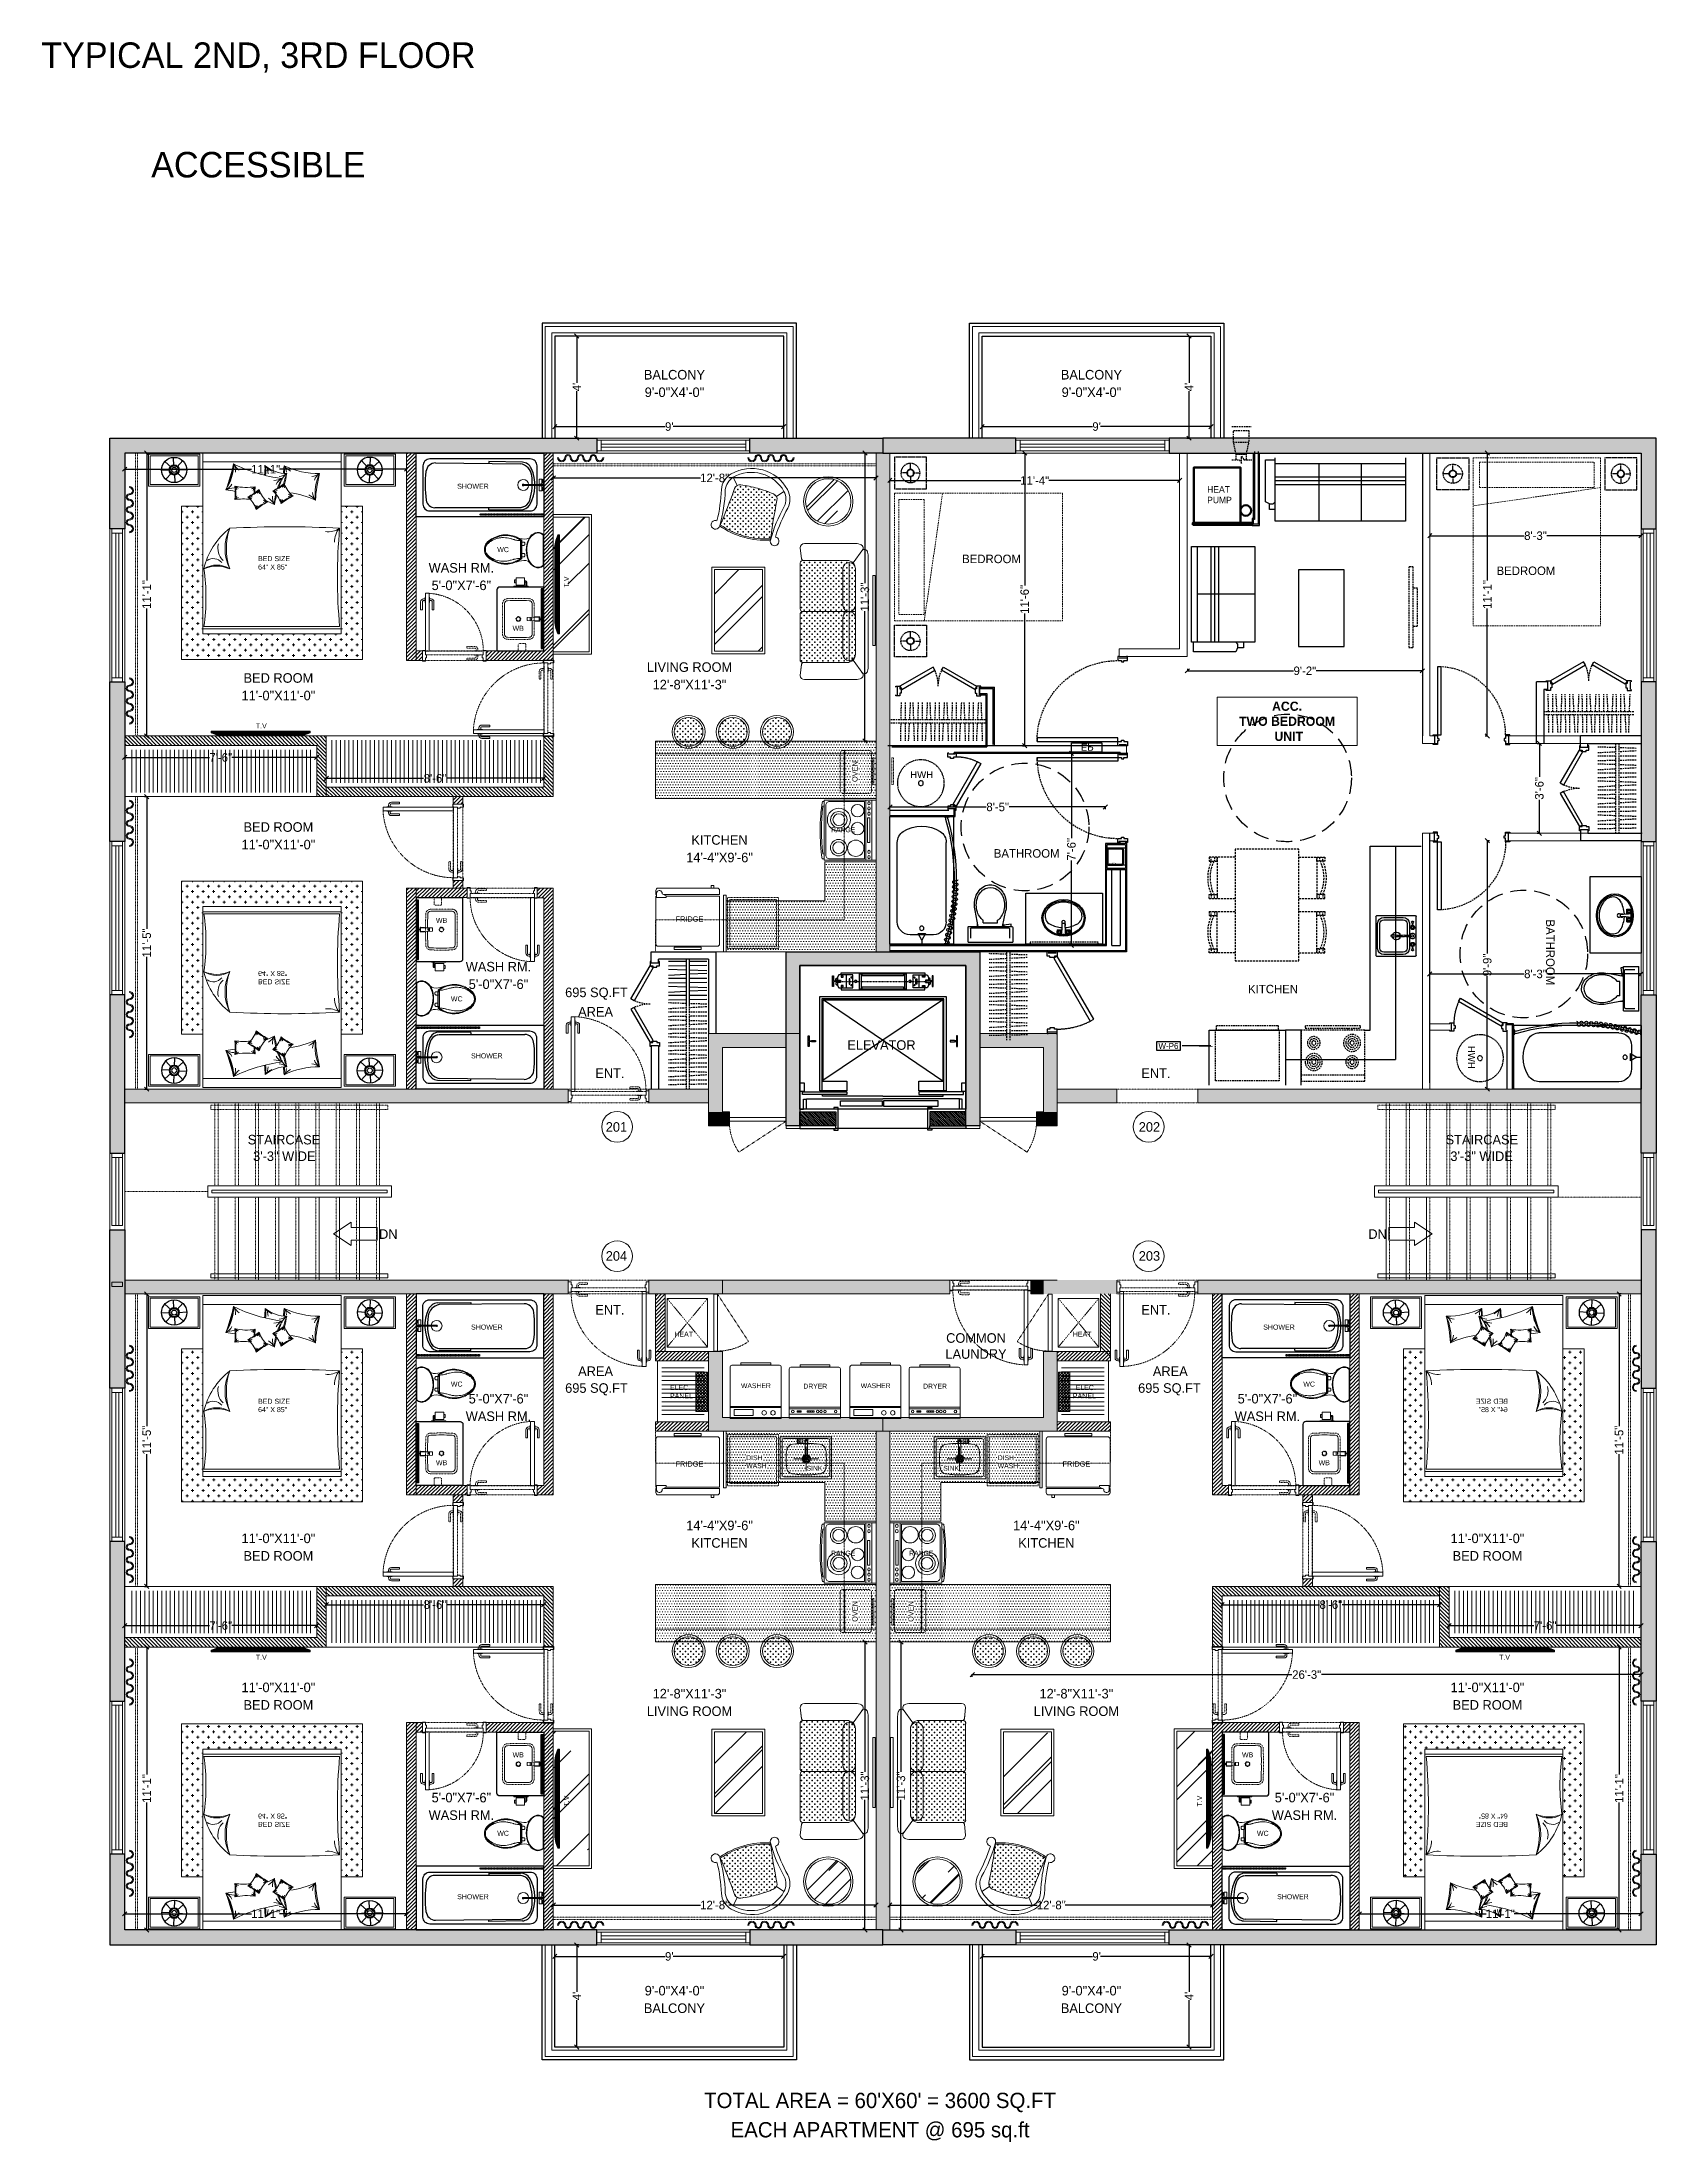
# Model space of a CAD drawing. Header units: inches. Extents: x 18646 to 39869, y 2287 to 7833.
# Drawn here: x 20435 to 21194, y 3748 to 4735 of the extents above; entities that cross this region are included whole.
import ezdxf
from ezdxf.enums import TextEntityAlignment as Align

# ---------------------------------------------------------------- set-up
doc = ezdxf.new("R2010")
doc.units = ezdxf.units.IN
doc.header["$LTSCALE"] = 1.5
doc.header["$MEASUREMENT"] = 0
doc.header["$PDMODE"] = 3
doc.header["$PDSIZE"] = 4
for name, pattern in [('101-01$0$EOP', [0.25, 0.2, -0.05]), ('22-016_Xref_2ND-6TH Floor Plan$0$Dash', [0.25, 0.125, -0.125]), ('22-016_Xref_2ND-6TH Floor Plan$0$DASHED', [0.75, 0.5, -0.25]), ('22-016_Xref_2ND-6TH Floor Plan$0$HIDDEN', [0.375, 0.25, -0.125]), ('22-016_Xref_2ND-6TH Floor Plan$0$HIDDEN2', [0.1875, 0.125, -0.0625]), ('CLINE', [1.05, 0.6, -0.125, 0.2, -0.125]), ('DASHED', [0.75, 0.5, -0.25]), ('HIDDEN', [0.375, 0.25, -0.125])]:
    doc.linetypes.add(name, pattern=pattern)
for name, color, linetype in [('22-016_Xref_2ND-6TH Floor Plan$0$ANNO-NOTE', 4, 'Continuous'), ('22-016_Xref_2ND-6TH Floor Plan$0$DOOR', 4, 'Continuous'), ('22-016_Xref_2ND-6TH Floor Plan$0$DOOR-FINE', 250, 'DASHED'), ('22-016_Xref_2ND-6TH Floor Plan$0$EQUIPMENT', 251, 'Continuous'), ('22-016_Xref_2ND-6TH Floor Plan$0$FURNITURE', 253, 'DASHED'), ('22-016_Xref_2ND-6TH Floor Plan$0$FURNITURE-LIGHT', 252, 'DASHED'), ('22-016_Xref_2ND-6TH Floor Plan$0$HIDE_X', 252, '22-016_Xref_2ND-6TH Floor Plan$0$HIDDEN'), ('22-016_Xref_2ND-6TH Floor Plan$0$MECH-HVAC', 253, 'Continuous'), ('22-016_Xref_2ND-6TH Floor Plan$0$MECH-PLUMBING', 4, 'Continuous'), ('22-016_Xref_2ND-6TH Floor Plan$0$MILLWORK', 1, 'Continuous'), ('22-016_Xref_2ND-6TH Floor Plan$0$RCP', 5, '22-016_Xref_2ND-6TH Floor Plan$0$HIDDEN'), ('22-016_Xref_2ND-6TH Floor Plan$0$S-COLUMN', 1, 'Continuous'), ('22-016_Xref_2ND-6TH Floor Plan$0$WALL-INTERIOR', 6, 'Continuous'), ('22-016_Xref_2ND-6TH Floor Plan$0$WALL-STUD', 5, 'Continuous'), ('A-ELEVATOR', 9, 'Continuous'), ('A-WALL', 4, 'Continuous'), ('A-WALL-EXTR', 2, 'Continuous'), ('A-WALL-INTR', 4, 'Continuous'), ('I- New Low Partition Wall', 4, '101-01$0$EOP'), ('I-FNSH-DIMS', 7, 'Continuous'), ('I-FURN', 7, 'Continuous'), ('I-Furn Text', 7, 'Continuous'), ('I-GLAZ', 6, 'Continuous'), ('TTEXT', 7, 'Continuous'), ('WALL', 4, 'Continuous')]:
    doc.layers.add(name, color=color, linetype=linetype)
for name, color, linetype, lineweight in [('22-016_Xref_2ND-6TH Floor Plan$0$G-ANNO-TEXT', 4, 'Continuous', 9), ('22-016_Xref_2ND-6TH Floor Plan$0$MECHANICAL', 5, 'Continuous', 50), ('22-016_Xref_2ND-6TH Floor Plan$0$STRUCT-COLS', 2, 'Continuous', 9), ('I-DOOR', 6, 'Continuous', 20), ('I-FIXTURE', 7, 'Continuous', 5), ('l-FIXTURE', 7, 'Continuous', 5)]:
    doc.layers.add(name, color=color, linetype=linetype, lineweight=lineweight)
doc.styles.add('1 by 8 new', font='GOTHIC.TTF', dxfattribs={"height": 4.5})
doc.styles.add('22-016_Xref_2ND-6TH Floor Plan$0$Century Gothic', font='GOTHIC.TTF', dxfattribs={"height": 12})
doc.styles.add('22-016_Xref_2ND-6TH Floor Plan$0$MAT-TAG', font='GOTHIC.TTF')
doc.styles.add('22-016_Xref_2ND-6TH Floor Plan$0$TEXT 4', font='GOTHIC.TTF')
doc.styles.add('3 by 16', font='GOTHIC.TTF', dxfattribs={"height": 4})
doc.styles.add('A-ARCH-B01FL$0$Annotative', font='arial.ttf')
doc.styles.get("Standard").update_dxf_attribs({"font": 'arial.ttf'})
doc.dimstyles.new('3 by 16', dxfattribs={"dimtxt": 4, "dimasz": 2, "dimexe": 0.18, "dimexo": 0.0625, "dimgap": 0.09, "dimtad": 0, "dimtoh": 1, "dimdec": 0, "dimzin": 0, "dimdsep": 46, "dimlunit": 4, "dimtxsty": '3 by 16', "dimblk": 'OBLIQUE', "dimcen": 0.09, "dimclrd": 256, "dimclrt": 256, "dimadec": 0, "dimazin": 0, "dimtfac": 1, "dimtdec": 0, "dimtofl": 0, "dimtmove": 0, "dimatfit": 3, "dimldrblk": 'OBLIQUE', "dimfxl": 1, "dimfxlon": 1, "dimtolj": 1, "dimtzin": 0, "dimlwd": -1, "dimarcsym": 0})
pattern_1 = [(0, (466.4504, 2193.4583), (1.25, 1.25), [0.625, -1.875]), (90, (466.7629, 2193.1458), (-1.25, 1.25), [0.625, -1.875])]
pattern_2 = [(225, (1592.8219, 0), (0.88388348, -0.88388348), [])]
pattern_3 = [(225, (1614.7945, 0), (0.88388348, -0.88388348), [])]
pattern_4 = [(360, (20060.9367, 8333.911), (5e-16, 2), [])]
pattern_5 = [(0, (16469.681, 3477.2102), (0.625, 1.25), [0, -1.25])]
pattern_6 = [(0, (16472.9921, 3477.2102), (0.625, 1.25), [0, -1.25])]
pattern_7 = [(0, (466.4504, 2212.2083), (1.25, 1.25), [0.625, -1.875]), (90, (466.7629, 2211.8958), (-1.25, 1.25), [0.625, -1.875])]
pattern_8 = [(45, (18068.503, 3489.21), (21.2132, 56.56854), [375, -50, 125, -25]), (45, (18083.175, 3521.56), (-41.18897, 5.83363), [75, -8.25, 150, -18.75]), (45, (18062.316, 3513.075), (80.07984, 103.76792), [200, -35, 100, -25])]
pattern_9 = [(45, (25643.53545, -28010.18553), (-0.265165043, 0.265165043), [])]
pattern_10 = [(45, (19789.74, 34202.116), (21.213203, 56.568542), [375, -50, 125, -25]), (45, (19804.412, 34234.467), (-41.18897, 5.83363), [75, -8.25, 150, -18.75]), (45, (19783.553, 34225.981), (80.079843, 103.76792), [200, -35, 100, -25])]
pattern_11 = [(225, (1762.9117, 694.2916), (0.88388348, -0.88388348), [])]
pattern_12 = [(225, (1592.8219, 18.75), (0.88388348, -0.88388348), [])]
pattern_13 = [(225, (1762.9117, 687.471), (0.88388348, -0.88388348), [])]
pattern_14 = [(225, (1535.8478, 18.766), (0.88388348, -0.88388348), [])]
pattern_15 = [(225, (1614.7945, 18.75), (0.88388348, -0.88388348), [])]
pattern_16 = [(315, (24331.1198, -14485.3148), (0.88388348, 0.88388348), [])]
pattern_17 = [(90, (21467.7637, 227.4545), (-2, 6e-16), [])]
pattern_18 = [(315, (24393.1473, -14481.3105), (0.88388348, 0.88388348), [])]
pattern_19 = [(90, (21529.7912, 231.4588), (-2, 6e-16), [])]
pattern_20 = [(315, (37995.76097, -305.52524), (0.265165043, 0.265165043), [])]
pattern_21 = [(315, (37995.76097, -302.52524), (0.265165043, 0.265165043), [])]
pattern_22 = [(135, (53047.35483, 9394.62757), (-0.265165043, -0.265165043), [])]
pattern_23 = [(225, (1727.3219, -44.25), (0.88388348, -0.88388348), [])]
pattern_24 = [(45, (18062.503, 3485.66), (-0.70710678, 0.70710678), []), (135, (18062.503, 3485.66), (-0.70710678, -0.70710678), [])]
pattern_25 = [(225, (1727.3219, -11.1673), (0.88388348, -0.88388348), [])]
pattern_26 = [(0, (18068.503, 3489.2102), (1.25, 1.25), [0.625, -1.875]), (90, (18068.8155, 3488.8977), (-1.25, 1.25), [0.625, -1.875])]
pattern_27 = [(225, (16128.564, 36980.3), (-12.727922, -33.9411255), [225, -30, 75, -15]), (225, (16119.76, 36960.89), (24.713382, -3.500179), [45, -4.95, 90, -11.25]), (225, (16132.276, 36965.982), (-48.0479058, -62.260752), [120, -21, 60, -15])]
pattern_28 = [(135, (16041.54, 36327.8511), (-0.441941738, -0.441941738), [])]

msp = doc.modelspace()

# ---------------------------------------------------------------- texts
at = {"layer": '22-016_Xref_2ND-6TH Floor Plan$0$ANNO-NOTE', "transparency": 33554636, "insert": (21133.2, 4486.5), "char_height": 4, "attachment_point": 5, "style": '22-016_Xref_2ND-6TH Floor Plan$0$MAT-TAG', "bg_fill": 2}
msp.add_mtext_dynamic_manual_height_columns('\\pxqc;{\\fCentury Gothic|b0|i0|c0|p34;BEDROOM}', width=36.3702, gutter_width=0.391, heights=[0], dxfattribs=at)
at = {"layer": '22-016_Xref_2ND-6TH Floor Plan$0$EQUIPMENT', "transparency": 33554636, "insert": (20843.67, 4389.07, 0), "char_height": 3.24, "attachment_point": 7, "style": '22-016_Xref_2ND-6TH Floor Plan$0$MAT-TAG'}
msp.add_mtext_dynamic_manual_height_columns('{\\fArial|b0|i0|c0|p34;HWH}', width=7.2464, gutter_width=0.81, heights=[0], dxfattribs=at)
at = {"layer": '22-016_Xref_2ND-6TH Floor Plan$0$EQUIPMENT', "transparency": 33554636, "insert": (21109.24, 4252.41, 0), "char_height": 3.24, "attachment_point": 3, "rotation": 270, "style": '22-016_Xref_2ND-6TH Floor Plan$0$MAT-TAG'}
msp.add_mtext_dynamic_manual_height_columns('{\\fArial|b0|i0|c0|p34;HWH}', width=7.2464, gutter_width=0.81, heights=[0], dxfattribs=at)
at = {"layer": '22-016_Xref_2ND-6TH Floor Plan$0$G-ANNO-TEXT', "lineweight": 18, "transparency": 33554636, "insert": (21020.87, 4406.5, 0), "char_height": 4.3113, "width": 61.4681, "attachment_point": 8, "line_spacing_factor": 0.984117, "style": '22-016_Xref_2ND-6TH Floor Plan$0$Century Gothic', "bg_fill": 16, "box_fill_scale": 1.5, "bg_fill_color": 256, "bg_fill_transparency": 0}
msp.add_mtext('{\\fCentury Gothic|b1|i0|c0|p34;ACC.\\PTWO BEDROOM\\P UNIT}', dxfattribs=at)
at = {"layer": '22-016_Xref_2ND-6TH Floor Plan$0$MECHANICAL', "transparency": 33554636, "insert": (20983.3, 4518.26), "char_height": 3, "attachment_point": 7, "style": '22-016_Xref_2ND-6TH Floor Plan$0$MAT-TAG'}
msp.add_mtext_dynamic_manual_height_columns('HEAT PUMP', width=1.4062, gutter_width=1, heights=[0], dxfattribs=at)
at = {"layer": 'I-FURN', "lineweight": 5, "transparency": 33554636, "char_height": 2.5, "width": 15.3889, "rotation": 90, "style": '1 by 8 new'}
for insert, attachment_point in [((20818.96, 4392.13), 8), ((20818.96, 3997.36), 8), ((20842.74, 3997.36), 2)]:
    msp.add_mtext('OVEN', dxfattribs=dict(at, insert=insert, attachment_point=attachment_point))
at = {"layer": 'I-FURN', "lineweight": 5, "transparency": 33554636, "char_height": 2.5, "width": 15.3889, "style": '1 by 8 new'}
for insert, attachment_point in [((20739.87, 4321.57, 0), 8), ((20739.87, 4067.93, 0), 2), ((20921.83, 4067.93, 0), 2)]:
    msp.add_mtext('FRIDGE', dxfattribs=dict(at, insert=insert, attachment_point=attachment_point))
at = {"layer": 'I-Furn Text', "lineweight": 5, "transparency": 33554636, "style": '1 by 8 new'}
for s, insert, char_height, width, attachment_point in [('TYPICAL 2ND, 3RD FLOOR', (20537.18, 4734.91), 12, 193.026, 2), ('ACCESSIBLE ', (20537.18, 4683.42), 12, 193.026, 2), ('BALCONY', (20732.82, 4580.94), 4.5, 50.4719, 2), ('BALCONY', (20928.88, 4580.94), 4.5, 50.4719, 2), ('9\'-0"X4\'-0"', (20732.82, 4572.7), 4.5, 50.4719, 2), ('9\'-0"X4\'-0"', (20928.88, 4572.7), 4.5, 50.4719, 2), ('WASH RM.', (20632.63, 4490.19), 4.5, 50.4719, 2), ('5\'-0"X7\'-6"', (20632.63, 4481.95), 4.5, 50.4719, 2), ('LIVING ROOM', (20739.9, 4443.51), 4.5, 50.4719, 2), ('BED ROOM', (20546.6, 4438.39), 4.5, 50.4719, 2), ('12\'-8"X11\'-3"', (20739.9, 4435.27), 4.5, 50.4719, 2), ('11\'-0"X11\'-0"', (20546.6, 4430.14), 4.5, 50.4719, 2), ('BED ROOM', (20546.6, 4368.33), 4.5, 50.4719, 2), ('11\'-0"X11\'-0"', (20546.6, 4360.09), 4.5, 50.4719, 2), ('14\'-4"X9\'-6"', (20754.02, 4354.01), 4.5, 50.4719, 2), ('KITCHEN', (20754.02, 4362.25), 4.5, 50.4719, 2), ('WASH RM.', (20650.07, 4302.69), 4.5, 50.4719, 2), ('5\'-0"X7\'-6"', (20650.07, 4294.45), 4.5, 50.4719, 2), ('695 SQ.FT', (20696.15, 4290.61), 4.5, 50.4719, 2), ('AREA', (20695.73, 4281.47), 4.5, 50.4719, 2), ('ELEVATOR', (20830.15, 4265.85), 4.5, 38.4719, 2), ('ENT.', (20702.47, 4252.61), 4.5, 50.4719, 2), ('ENT.', (20959.23, 4252.61), 4.5, 50.4719, 2), ('ENT.', (20959.23, 4252.61), 4.5, 50.4719, 2), ('201', (20705.54, 4227.35), 4.5, 50.4719, 2), ('202', (20956.16, 4227.35), 4.5, 50.4719, 2), ('3\'-3" WIDE', (20549.37, 4213.6), 4.5, 50.4719, 2), ('3\'-3" WIDE', (21112.33, 4213.6), 4.5, 50.4719, 2), ('204', (20705.54, 4162.15), 4.5, 50.4719, 8), ('203', (20956.16, 4162.15), 4.5, 50.4719, 8), ('ENT.', (20702.47, 4136.89), 4.5, 50.4719, 8), ('ENT.', (20959.23, 4136.89), 4.5, 50.4719, 8), ('COMMON \\PLAUNDRY', (20874.62, 4128.14), 4.5, 110.4719, 2), ('AREA', (20695.73, 4108.03), 4.5, 50.4719, 8), ('AREA', (20965.97, 4108.03), 4.5, 50.4719, 8), ('5\'-0"X7\'-6"', (20650.07, 4095.05), 4.5, 50.4719, 8), ('695 SQ.FT', (20696.15, 4098.89), 4.5, 50.4719, 8), ('695 SQ.FT', (20965.56, 4098.89), 4.5, 50.4719, 8), ('5\'-0"X7\'-6"', (21011.63, 4095.05), 4.5, 50.4719, 8), ('WASH RM.', (20650.07, 4086.8), 4.5, 50.4719, 8), ('WASH RM.', (21011.63, 4086.8), 4.5, 50.4719, 8), ('14\'-4"X9\'-6"', (20754.02, 4035.48), 4.5, 50.4719, 8), ('14\'-4"X9\'-6"', (20907.68, 4035.48), 4.5, 50.4719, 8), ('11\'-0"X11\'-0"', (20546.6, 4029.41), 4.5, 50.4719, 8), ('KITCHEN', (20754.02, 4027.24), 4.5, 50.4719, 8), ('KITCHEN', (20907.68, 4027.24), 4.5, 50.4719, 8), ('11\'-0"X11\'-0"', (21115.1, 4029.41), 4.5, 50.4719, 8), ('BED ROOM', (20546.6, 4021.17), 4.5, 50.4719, 8), ('BED ROOM', (21115.1, 4021.17), 4.5, 50.4719, 8), ('11\'-0"X11\'-0"', (20546.6, 3959.35), 4.5, 50.4719, 8), ('12\'-8"X11\'-3"', (20739.9, 3956.4), 4.5, 50.4719, 8), ('12\'-8"X11\'-3"', (20921.8, 3956.4), 4.5, 50.4719, 8), ('11\'-0"X11\'-0"', (21115.1, 3959.35), 4.5, 50.4719, 8), ('BED ROOM', (20546.6, 3951.11), 4.5, 50.4719, 8), ('LIVING ROOM', (20739.9, 3948.16), 4.5, 50.4719, 8), ('LIVING ROOM', (20921.8, 3948.16), 4.5, 50.4719, 8), ('BED ROOM', (21115.1, 3951.11), 4.5, 50.4719, 8), ('5\'-0"X7\'-6"', (20632.63, 3907.55), 4.5, 50.4719, 8), ('5\'-0"X7\'-6"', (21029.07, 3907.55), 4.5, 50.4719, 8), ('WASH RM.', (20632.63, 3899.31), 4.5, 50.4719, 8), ('WASH RM.', (21029.07, 3899.31), 4.5, 50.4719, 8), ('9\'-0"X4\'-0"', (20732.82, 3816.79), 4.5, 50.4719, 8), ('9\'-0"X4\'-0"', (20928.88, 3816.79), 4.5, 50.4719, 8), ('BALCONY', (20732.82, 3808.55), 4.5, 50.4719, 8), ('BALCONY', (20928.88, 3808.55), 4.5, 50.4719, 8), ("TOTAL AREA = 60'X60' = 3600 SQ.FT", (20829.49, 3761.94), 7.1855, 170.3961, 8), ('EACH APARTMENT @ 695 sq.ft ', (20829.49, 3747.97), 7.1855, 170.3961, 8)]:
    msp.add_mtext(s, dxfattribs=dict(at, insert=insert, char_height=char_height, width=width, attachment_point=attachment_point))
at = {"layer": 'I-Furn Text', "lineweight": 5, "transparency": 33554636, "char_height": 4.5, "attachment_point": 2, "style": '1 by 8 new'}
for s, width, gutter_width, insert in [('STAIRCASE', 299.2767, 2.06, (20549.24, 4221.38)), ('STAIRCASE', 299.2767, 2.06, (21112.46, 4221.38)), ('DN', 173.3678, 1.19, (20598.28, 4176.99)), ('DN', 173.3678, 1.19, (21063.42, 4176.99))]:
    msp.add_mtext_dynamic_manual_height_columns(s, width=width, gutter_width=gutter_width, heights=[0], dxfattribs=dict(at, insert=insert))
at = {"layer": 'TTEXT', "lineweight": 5, "ltscale": 0.001, "transparency": 33554636, "style": 'A-ARCH-B01FL$0$Annotative'}
for s, insert, char_height, attachment_point in [('SHOWER', (20630.66, 4526.25), 2.361, 4), ('WC', (20649.5, 4496.46), 2.361, 4), ('WB', (20656.71, 4459.53), 2.361, 4), ('{\\fArial|b0|i0|c0|p34;T.V}', (20541.14, 4413.67, 0), 2.3609, 6), ('WB', (20625.99, 4322.21), 2.361, 6), ('WC', (20633.2, 4285.29), 2.361, 6), ('SHOWER', (20652.04, 4258.5), 2.361, 6), ('SHOWER', (20652.04, 4131), 2.361, 6), ('HEAT ', (20732.76, 4127.71), 2.361, 4), ('HEAT ', (20928.94, 4127.71), 2.361, 6), ('SHOWER', (21009.66, 4131), 2.361, 4), ('WC', (20633.2, 4104.21), 2.361, 6), ('ELEC.\\PPANEL', (20730.72, 4100.61), 2.361, 4), ('ELEC.\\PPANEL', (20930.98, 4100.61), 2.361, 6), ('WC', (21028.5, 4104.21), 2.361, 4), ('WB', (20625.99, 4067.28), 2.361, 6), ('WB', (21035.71, 4067.28), 2.361, 4), ('{\\fArial|b0|i0|c0|p34;T.V}', (20541.14, 3975.83, 0), 2.3609, 6), ('{\\fArial|b0|i0|c0|p34;T.V}', (21120.56, 3975.83, 0), 2.3609, 4), ('WB', (20656.71, 3929.96), 2.361, 4), ('WB', (21004.99, 3929.96), 2.361, 6), ('WC', (20649.5, 3893.04), 2.361, 4), ('WC', (21012.2, 3893.04), 2.361, 6), ('SHOWER', (20630.66, 3863.25), 2.361, 4), ('SHOWER', (21031.04, 3863.25), 2.361, 6)]:
    msp.add_mtext(s, dxfattribs=dict(at, insert=insert, char_height=char_height, attachment_point=attachment_point))
at = {"layer": 'TTEXT', "lineweight": 5, "ltscale": 0.001, "transparency": 33554636, "char_height": 2.3609, "rotation": 90, "style": 'A-ARCH-B01FL$0$Annotative'}
for insert, attachment_point in [((20682.01, 4483.85, 0), 6), ((20682.01, 3905.65, 0), 4), ((20979.69, 3905.65, 0), 4)]:
    msp.add_mtext('{\\fArial|b0|i0|c0|p34;T.V}', dxfattribs=dict(at, insert=insert, attachment_point=attachment_point))
at = {"layer": 'TTEXT', "lineweight": 5, "ltscale": 0.001, "transparency": 33554636, "style": 'A-ARCH-B01FL$0$Annotative'}
for s, width, heights, insert, char_height, attachment_point in [('\\pxql;RANGE', 12.0423, [4.57], (20806.47, 4364.76, 0), 2.2883, 4), ('WASHER', 21.0484, [13.24], (20764.11, 4103.45), 2.288, 4), ('DRYER', 21.0484, [13.24], (20793.45, 4103.27), 2.288, 4), ('WASHER', 21.0484, [13.24], (20820.42, 4103.45), 2.288, 4), ('DRYER', 21.0484, [13.24], (20849.76, 4103.27), 2.288, 4), ('\\pxql;DISH\\PWASH', 21.035, [15.25], (20787.63, 4067.69), 2.288, 6), ('\\pxql;DISH\\PWASH', 21.035, [15.25], (20884.84, 4067.69), 2.288, 4), ('\\pxql;SINK', 18.3148, [7.7], (20813.26, 4064.66, 0), 2.288, 6), ('\\pxql;SINK', 18.3148, [7.7], (20859.22, 4064.66, 0), 2.288, 4), ('\\pxql;RANGE', 12.0423, [4.57], (20806.47, 4024.74, 0), 2.2883, 4), ('\\pxql;RANGE', 12.0423, [4.57], (20855.23, 4024.74, 0), 2.2883, 6)]:
    msp.add_mtext_dynamic_manual_height_columns(s, width=width, gutter_width=0, heights=heights, dxfattribs=dict(at, insert=insert, char_height=char_height, attachment_point=attachment_point))

# ---------------------------------------------------------------- blocks, each defined once
blk = doc.blocks.new('A$C7D7620EA')
at = {"layer": 'I-FIXTURE'}
for points in [[(3.2, 12.51), (3.3, 12.57)], [(3.3, 12.57), (3.38, 12.62)], [(3.38, 12.62), (3.46, 12.67)], [(3.46, 12.67), (3.54, 12.72)], [(3.54, 12.72), (3.61, 12.76)], [(3.61, 12.76), (3.68, 12.8)], [(3.68, 12.8), (3.77, 12.86)], [(8.83, 14.57), (8.93, 14.58)], [(8.93, 14.58), (9.01, 14.59)], [(9.01, 14.59), (9.1, 14.6)], [(9.1, 14.6), (9.17, 14.6)], [(9.17, 14.6), (9.24, 14.61)], [(9.24, 14.61), (9.31, 14.61)], [(9.31, 14.61), (9.37, 14.62)], [(9.37, 14.62), (9.43, 14.62)], [(9.43, 14.62), (9.49, 14.62)], [(9.49, 14.62), (9.54, 14.63)], [(9.54, 14.63), (9.59, 14.63)], [(9.59, 14.63), (9.66, 14.63)], [(9.66, 14.63), (9.72, 14.63)], [(9.72, 14.63), (9.77, 14.64)], [(9.77, 14.64), (9.82, 14.64)], [(9.82, 14.64), (9.87, 14.64)], [(9.87, 14.64), (9.93, 14.64)], [(9.93, 14.64), (10.02, 14.64)], [(10.02, 14.64), (10.06, 14.64)], [(10.06, 14.64), (10.1, 14.64)], [(10.19, 14.64), (10.27, 14.64)], [(10.27, 14.64), (10.34, 14.64)], [(10.34, 14.64), (10.39, 14.63)], [(10.39, 14.63), (10.45, 14.63)], [(10.45, 14.63), (10.5, 14.63)], [(10.5, 14.63), (10.57, 14.63)], [(10.57, 14.63), (10.63, 14.62)], [(10.63, 14.62), (10.7, 14.62)], [(10.7, 14.62), (10.78, 14.61)], [(10.78, 14.61), (10.86, 14.61)], [(10.86, 14.61), (10.95, 14.6)], [(10.95, 14.6), (11.04, 14.59)], [(11.04, 14.59), (11.14, 14.58)], [(13.54, 12.79), (12.55, 13.05)], [(16.29, 13.17), (16.43, 13.08)], [(16.43, 13.07), (16.43, 13.08), (16.43, 13.08)], [(16.43, 13.07), (16.43, 13.08)], [(16.43, 13.07), (16.44, 13.07)], [(16.47, 13), (16.47, 12.94)], [(16.47, 12.94), (16.56, 12.93)], [(16.56, 12.93), (16.57, 12.92)], [(16.57, 12.92), (16.58, 12.92)], [(16.97, 12.23), (16.59, 12.24)], [(16.78, 12.84), (16.81, 12.82)], [(17.09, 4.75), (17.09, 11.37)], [(17.12, 12.62), (17.23, 12.55)], [(17.14, 11.49), (17.5, 11.5)], [(17.18, 11.52), (17.35, 11.52), (17.43, 11.52), (17.47, 11.52), (17.49, 11.52)], [(17.23, 12.55), (17.34, 12.48)], [(17.36, 11.55), (17.25, 11.54)], [(17.3, 12.3), (17.29, 12.3)], [(17.29, 12.3), (17.3, 12.3)], [(17.34, 12.48), (17.45, 12.41)], [(17.36, 11.55), (17.35, 11.55)], [(17.46, 12.06), (17.43, 12.02)], [(17.44, 11.94), (17.49, 11.94), (17.5, 11.94)], [(17.44, 11.93), (17.44, 11.63)], [(17.45, 12.03), (17.54, 12.03)], [(17.52, 12), (17.45, 12)], [(17.45, 12), (17.45, 12)], [(17.45, 12), (17.52, 12)], [(17.49, 11.49), (17.48, 11.49)], [(17.49, 11.52), (17.5, 11.52)], [(17.5, 11.5), (17.49, 11.49)], [(17.5, 11.94), (17.58, 11.94)], [(17.5, 11.52), (17.58, 11.53)], [(17.5, 11.5), (17.5, 11.5)], [(17.51, 11.5), (17.55, 11.49)], [(17.55, 11.49), (17.6, 11.49)], [(17.57, 12.06), (17.57, 12.18)], [(17.64, 9.96), (17.57, 9.96)], [(17.58, 11.57), (17.58, 11.94)], [(17.6, 11.49), (17.61, 11.49)], [(17.6, 11.49), (17.6, 11.49)], [(17.6, 11.49), (17.6, 11.49)], [(17.6, 10), (17.6, 10.01)], [(17.6, 10.01), (17.6, 10)], [(17.61, 10.01), (17.6, 10.01)], [(17.6, 9.99), (17.6, 10)], [(17.6, 9.99), (17.6, 9.99)], [(17.6, 9.99), (17.6, 9.99)], [(17.61, 11.49), (17.64, 11.49)], [(17.61, 11.49), (17.61, 11.49)], [(17.62, 11.49), (17.61, 11.49)], [(17.61, 11.49), (17.61, 11.49)], [(17.61, 11.49), (17.61, 11.49)], [(17.61, 11.49), (17.61, 11.49)], [(17.61, 10.23), (17.62, 10.25)], [(17.61, 10.11), (17.62, 10.11)], [(17.61, 10.03), (17.62, 10.03), (17.61, 10.03)], [(17.61, 10.01), (17.61, 10.01)], [(17.62, 10.01), (17.61, 10.01)], [(17.61, 10), (17.61, 10.01)], [(17.61, 10), (17.61, 10)], [(17.61, 9.99), (17.61, 10)], [(17.61, 9.99), (17.62, 9.99)], [(17.61, 9.99), (17.61, 9.99)], [(17.61, 9.99), (17.63, 9.99)], [(17.61, 9.99), (17.61, 9.99)], [(17.61, 9.99), (17.61, 9.99)], [(17.62, 11.49), (17.62, 11.49)], [(17.62, 11.49), (17.62, 11.48)], [(17.62, 11.49), (17.62, 11.49)], [(17.62, 11.49), (17.62, 11.49)], [(17.62, 11.49), (17.64, 11.49)], [(17.62, 11.47), (17.62, 10.01)], [(17.62, 10.01), (17.62, 9.99)], [(17.62, 9.99), (17.63, 9.99)], [(17.62, 9.99), (17.62, 9.99)], [(17.62, 9.99), (17.62, 9.99)], [(17.62, 9.99), (17.68, 9.98), (17.71, 9.98), (17.75, 9.97)], [(17.63, 9.99), (17.65, 10)], [(17.64, 11.49), (17.71, 11.5)], [(17.64, 9.96), (17.64, 6.16)], [(17.71, 11.5), (17.75, 11.5)], [(17.94, 11.5), (17.75, 11.5)], [(18.04, 9.98), (17.92, 9.98), (17.75, 9.97)], [(18.09, 11.5), (17.94, 11.5)], [(18.21, 9.98), (18.04, 9.98)], [(18.26, 11.49), (18.09, 11.5)], [(18.54, 9.98), (18.21, 9.98)], [(18.54, 11.49), (18.26, 11.49)], [(18.85, 11.38), (18.84, 11.38)], [(18.85, 10.09), (18.84, 10.09)], [(18.85, 11.38), (18.88, 11.36)], [(18.88, 11.36), (18.9, 11.34)], [(18.9, 11.34), (18.91, 11.32)], [(18.9, 10.14), (18.9, 10.14), (18.92, 10.16), (18.92, 10.16), (18.94, 10.19)], [(18.91, 11.32), (18.92, 11.32)], [(18.92, 11.32), (18.94, 11.29)], [(27.9, 1.33), (27.9, 15.36)], [(0, 8.06), (0, 8.15)], [(0.12, 8.04), (0.12, 8.08)], [(0.48, 8.08), (0.48, 8.06)], [(0.48, 8.04), (0.48, 8.06)], [(10.13, 1.47), (10.18, 1.47)], [(10.17, 1.46), (10.24, 1.46)], [(12.55, 3.07), (12.27, 2.99)], [(12.85, 3.15), (12.55, 3.07)], [(13.54, 3.34), (12.85, 3.15)], [(13.79, 3.4), (13.54, 3.34)], [(14.02, 3.46), (13.79, 3.4)], [(14.24, 3.52), (14.02, 3.46)], [(15.97, 3.11), (16.06, 3.17)], [(16.29, 2.95), (16.43, 3.04)], [(16.43, 3.05), (16.43, 3.04)], [(16.43, 3.04), (16.44, 3.05)], [(16.43, 3.04), (16.43, 3.04)], [(16.43, 3.04), (16.43, 3.04)], [(16.47, 3.18), (16.47, 3.12)], [(16.93, 3.38), (17.07, 3.46)], [(17.07, 3.46), (17.23, 3.58)], [(17.4, 4.65), (17.13, 4.65)], [(17.21, 4.63), (17.15, 4.63)], [(17.22, 4.63), (17.15, 4.63)], [(17.38, 4.63), (17.15, 4.63)], [(17.19, 4.6), (17.49, 4.6)], [(17.41, 4.63), (17.22, 4.63)], [(17.23, 4.63), (17.22, 4.63)], [(17.26, 4.63), (17.23, 4.63)], [(17.23, 3.58), (17.34, 3.65)], [(17.36, 4.57), (17.25, 4.58)], [(17.37, 4.63), (17.26, 4.63)], [(17.28, 4.63), (17.28, 4.6)], [(17.3, 3.82), (17.29, 3.82)], [(17.29, 3.82), (17.3, 3.82)], [(17.34, 3.65), (17.45, 3.72)], [(17.36, 4.57), (17.35, 4.57)], [(17.37, 4.63), (17.36, 4.63)], [(17.37, 4.63), (17.36, 4.63)], [(17.37, 4.63), (17.37, 4.63)], [(17.37, 4.63), (17.38, 4.63)], [(17.37, 4.63), (17.37, 4.63)], [(17.38, 4.63), (17.37, 4.63)], [(17.38, 4.63), (17.38, 4.63)], [(17.39, 4.63), (17.38, 4.63)], [(17.38, 4.63), (17.38, 4.63)], [(17.39, 4.63), (17.38, 4.63)], [(17.38, 4.63), (17.39, 4.63)], [(17.4, 4.63), (17.39, 4.63)], [(17.41, 4.63), (17.39, 4.63)], [(17.5, 4.65), (17.4, 4.65)], [(17.41, 4.63), (17.4, 4.63)], [(17.48, 4.63), (17.41, 4.63)], [(17.41, 4.63), (17.5, 4.63)], [(17.41, 4.63), (17.41, 4.63)], [(17.44, 4.19), (17.44, 4.49)], [(17.45, 4.12), (17.45, 4.12)], [(17.52, 4.11), (17.45, 4.11)], [(17.45, 4.09), (17.54, 4.09)], [(17.49, 4.63), (17.48, 4.63)], [(17.5, 4.63), (17.49, 4.63)], [(17.49, 4.6), (17.5, 4.6)], [(17.5, 4.65), (17.5, 4.65)], [(17.52, 4.65), (17.5, 4.65)], [(17.5, 4.63), (17.5, 4.63)], [(17.5, 4.6), (17.58, 4.59)], [(17.55, 4.63), (17.51, 4.63)], [(17.57, 4.65), (17.52, 4.65)], [(17.6, 4.63), (17.55, 4.63)], [(17.55, 4.63), (17.55, 4.63)], [(17.64, 6.16), (17.57, 6.16)], [(17.6, 4.65), (17.57, 4.65)], [(17.57, 4.06), (17.57, 3.94)], [(17.6, 6.14), (17.59, 6.14)], [(17.6, 6.12), (17.59, 6.12)], [(17.6, 6.13), (17.6, 6.14)], [(17.6, 6.13), (17.6, 6.12)], [(17.6, 6.13), (17.6, 6.13)], [(17.61, 6.13), (17.6, 6.13)], [(17.6, 6.13), (17.6, 6.13)], [(17.6, 6.13), (17.6, 6.13)], [(17.6, 6.12), (17.6, 6.12)], [(17.6, 6.12), (17.6, 6.12)], [(17.61, 6.11), (17.6, 6.12)], [(17.6, 4.75), (17.62, 4.75)], [(17.62, 4.65), (17.6, 4.65)], [(17.6, 4.63), (17.6, 4.63)], [(17.6, 4.63), (17.6, 4.63)], [(17.61, 4.63), (17.6, 4.63)], [(17.61, 6.13), (17.62, 6.13)], [(17.63, 6.13), (17.61, 6.13)], [(17.61, 6.13), (17.61, 6.13)], [(17.61, 6.13), (17.61, 6.13)], [(17.61, 6.13), (17.61, 6.12)], [(17.61, 6.13), (17.61, 6.13)], [(17.61, 6.12), (17.61, 6.11)], [(17.61, 6.12), (17.61, 6.12)], [(17.61, 6.12), (17.61, 6.12)], [(17.61, 6.11), (17.61, 6.11)], [(17.62, 6.11), (17.61, 6.11)], [(17.62, 6.09), (17.61, 6.09)], [(17.61, 6.09), (17.61, 6.09)], [(17.61, 6.01), (17.62, 6.01)], [(17.61, 5.89), (17.62, 5.87)], [(17.61, 4.63), (17.61, 4.63)], [(17.62, 4.63), (17.61, 4.63)], [(17.61, 4.63), (17.61, 4.63)], [(17.61, 4.63), (17.61, 4.63)], [(17.61, 4.63), (17.61, 4.63)], [(17.64, 4.63), (17.61, 4.63)], [(17.62, 6.13), (17.65, 6.14)], [(17.62, 6.13), (17.62, 6.13)], [(17.62, 6.13), (17.62, 6.12)], [(17.62, 6.13), (17.62, 6.13)], [(17.62, 6.13), (17.62, 6.13)], [(17.62, 6.13), (17.62, 6.13)], [(17.62, 6.12), (17.62, 6.12)], [(17.62, 6.12), (17.62, 6.11)], [(17.62, 6.11), (17.62, 4.65)], [(17.62, 4.65), (17.62, 4.64)], [(17.62, 4.64), (17.63, 4.64)], [(17.62, 4.64), (17.62, 4.63)], [(17.62, 4.63), (18.54, 4.63)], [(17.62, 4.63), (17.64, 4.63)], [(17.62, 4.63), (17.62, 4.63)], [(17.63, 4.64), (17.65, 4.64)], [(17.65, 6.14), (17.71, 6.14)], [(17.71, 6.14), (17.75, 6.15)], [(17.92, 6.14), (17.75, 6.15)], [(18.04, 6.14), (17.92, 6.14)], [(18.21, 6.14), (18.04, 6.14)], [(18.85, 6.03), (18.84, 6.03)], [(18.85, 4.74), (18.84, 4.74)], [(18.85, 6.02), (18.88, 6)], [(18.88, 6), (18.9, 5.98)], [(18.89, 5.99), (18.9, 5.98)], [(18.9, 5.98), (18.91, 5.96)], [(18.9, 4.78), (18.9, 4.78), (18.92, 4.81), (18.92, 4.81)], [(18.93, 5.94), (18.93, 5.94), (18.91, 5.96)], [(18.91, 5.96), (18.92, 5.96)], [(18.92, 5.96), (18.94, 5.93)], [(18.92, 4.81), (18.94, 4.83)], [(18.94, 5.93), (18.93, 5.94)], [(21.42, 2.26), (21.46, 2.19), (22.06, 1.21), (22.1, 1.14), (22.11, 1.13), (22.13, 1.13), (22.2, 1.17), (22.31, 1.24), (22.37, 1.28)]]:
    blk.add_lwpolyline(points, dxfattribs=at)
for points, knots in [([(0, 8.15), (0.01, 8.68), (0.1, 9.2), (0.28, 9.7), (0.46, 10.18), (0.71, 10.63), (1.03, 11.04), (1.34, 11.44), (1.71, 11.8), (2.11, 12.12), (2.53, 12.45), (2.97, 12.75), (3.42, 13.02), (4.35, 13.57), (5.34, 14.03), (6.36, 14.36), (6.88, 14.52), (7.4, 14.66), (7.94, 14.76), (8.47, 14.86), (9.02, 14.92), (9.57, 14.95), (9.59, 14.95), (9.62, 14.95), (9.65, 14.95)], [0, 0, 0, 0, 1, 1, 1, 2, 2, 2, 3, 3, 3, 4, 4, 4, 5, 5, 5, 6, 6, 6, 7, 7, 7, 8, 8, 8, 8]), ([(0.12, 8.08), (0.12, 8.51), (0.16, 8.94), (0.29, 9.35), (0.41, 9.74), (0.61, 10.1), (0.84, 10.44)], [0, 0, 0, 0, 1, 1, 1, 2, 2, 2, 2]), ([(1.79, 10.91), (1.43, 10.56), (1.11, 10.16), (0.88, 9.72), (0.65, 9.25), (0.51, 8.75), (0.48, 8.23), (0.48, 8.18), (0.48, 8.13), (0.48, 8.08)], [0, 0, 0, 0, 1, 1, 1, 2, 2, 2, 3, 3, 3, 3]), ([(0.84, 10.44), (1.46, 11.29), (2.3, 11.94), (3.18, 12.5), (3.19, 12.5), (3.19, 12.51), (3.2, 12.51)], [0, 0, 0, 0, 1, 1, 1, 2, 2, 2, 2]), ([(12.55, 13.05), (12.02, 13.19), (11.49, 13.33), (10.96, 13.43), (10.42, 13.53), (9.88, 13.6), (9.33, 13.63), (8.24, 13.68), (7.14, 13.56), (6.09, 13.27), (5.06, 12.99), (4.07, 12.53), (3.16, 11.96), (2.67, 11.66), (2.2, 11.32), (1.79, 10.91)], [0, 0, 0, 0, 1, 1, 1, 2, 2, 2, 3, 3, 3, 4, 4, 4, 5, 5, 5, 5]), ([(3.77, 12.86), (4.7, 13.39), (5.7, 13.83), (6.73, 14.14), (7.42, 14.34), (8.12, 14.48), (8.83, 14.57)], [0, 0, 0, 0, 1, 1, 1, 2, 2, 2, 2]), ([(10.15, 14.96), (11.24, 14.94), (12.32, 14.79), (13.37, 14.48), (13.88, 14.32), (14.39, 14.14), (14.88, 13.92), (15.37, 13.7), (15.84, 13.45), (16.29, 13.17)], [0, 0, 0, 0, 1, 1, 1, 2, 2, 2, 3, 3, 3, 3]), ([(11.14, 14.58), (12.22, 14.47), (13.28, 14.22), (14.3, 13.82), (14.95, 13.56), (15.57, 13.23), (16.17, 12.87)], [0, 0, 0, 0, 1, 1, 1, 2, 2, 2, 2]), ([(14.96, 14.01), (14.96, 14.01), (16.38, 13.57), (16.38, 13.57), (17.73, 13.35), (19.28, 12.97), (20.57, 13.62), (20.57, 13.62), (21.14, 14.08), (21.14, 14.08), (21.14, 14.08), (20.78, 13.74), (20.78, 13.74)], [0, 0, 0, 0, 1, 1, 1, 2, 2, 2, 3, 3, 3, 4, 4, 4, 4]), ([(17.43, 12.02), (17.41, 12), (17.37, 12), (17.34, 12), (17.3, 11.99), (17.26, 11.99), (17.22, 11.99), (17.12, 11.98), (17.03, 11.98), (16.94, 11.99)], [0, 0, 0, 0, 1, 1, 1, 2, 2, 2, 3, 3, 3, 3]), ([(17.29, 12.3), (17.27, 12.29), (17.25, 12.28), (17.23, 12.26), (17.2, 12.24), (17.16, 12.24), (17.12, 12.24), (17.07, 12.23), (17.02, 12.23), (16.97, 12.23)], [0, 0, 0, 0, 1, 1, 1, 2, 2, 2, 3, 3, 3, 3]), ([(17.6, 9.99), (17.6, 9.99), (17.6, 9.99), (17.6, 9.99), (17.58, 9.98), (17.57, 9.97), (17.57, 9.96)], [0, 0, 0, 0, 1, 1, 1, 2, 2, 2, 2]), ([(19.02, 11.1), (19.04, 11), (19.03, 10.9), (19.03, 10.8), (19.03, 10.69), (19.03, 10.58), (19.03, 10.47)], [0, 0, 0, 0, 1, 1, 1, 2, 2, 2, 2]), ([(24.03, 16.18), (24.03, 16.18), (24.1, 16.2), (24.1, 16.2), (24.41, 16.32), (24.71, 16.38), (25.03, 16.4), (25.03, 16.4), (25.11, 16.41), (25.11, 16.41)], [0, 0, 0, 0, 1, 1, 1, 2, 2, 2, 3, 3, 3, 3]), ([(27.53, 15.56), (27.53, 15.56), (27.6, 15.47), (27.6, 15.47), (27.6, 15.47), (27.61, 15.41), (27.61, 15.41), (27.63, 15.33), (27.62, 15.38), (27.62, 15.28), (27.62, 15.28), (27.62, 1.32), (27.62, 1.32), (27.62, 1.32), (27.6, 1.21), (27.6, 1.21), (27.6, 1.21), (27.53, 1.13), (27.53, 1.13)], [0, 0, 0, 0, 1, 1, 1, 2, 2, 2, 3, 3, 3, 4, 4, 4, 5, 5, 5, 6, 6, 6, 6]), ([(0, 8.06), (0, 7.52), (0.09, 7), (0.26, 6.49), (0.42, 6), (0.67, 5.55), (0.98, 5.14), (1.61, 4.3), (2.48, 3.67), (3.37, 3.13), (4.29, 2.58), (5.27, 2.12), (6.29, 1.78), (7.33, 1.44), (8.41, 1.23), (9.5, 1.17), (9.55, 1.17), (9.6, 1.17), (9.65, 1.16)], [0, 0, 0, 0, 1, 1, 1, 2, 2, 2, 3, 3, 3, 4, 4, 4, 5, 5, 5, 6, 6, 6, 6]), ([(0.12, 8.04), (0.12, 7.61), (0.16, 7.18), (0.29, 6.77), (0.41, 6.38), (0.61, 6.02), (0.84, 5.68)], [0, 0, 0, 0, 1, 1, 1, 2, 2, 2, 2]), ([(1.79, 5.21), (1.43, 5.56), (1.11, 5.96), (0.88, 6.41), (0.65, 6.87), (0.51, 7.37), (0.48, 7.89), (0.48, 7.94), (0.48, 7.99), (0.48, 8.04)], [0, 0, 0, 0, 1, 1, 1, 2, 2, 2, 3, 3, 3, 3]), ([(12.27, 2.99), (11.22, 2.72), (10.14, 2.5), (9.05, 2.49), (8.5, 2.48), (7.95, 2.51), (7.41, 2.58), (6.87, 2.65), (6.34, 2.77), (5.83, 2.93), (4.81, 3.24), (3.83, 3.71), (2.94, 4.3), (2.53, 4.57), (2.14, 4.87), (1.79, 5.21)], [0, 0, 0, 0, 1, 1, 1, 2, 2, 2, 3, 3, 3, 4, 4, 4, 5, 5, 5, 5]), ([(3.1, 3.67), (3.1, 3.67), (3.2, 3.61), (3.2, 3.61), (3.2, 3.61), (3.3, 3.55), (3.3, 3.55), (3.3, 3.55), (3.38, 3.5), (3.38, 3.5), (3.38, 3.5), (3.46, 3.45), (3.46, 3.45), (3.46, 3.45), (3.54, 3.4), (3.54, 3.4), (3.54, 3.4), (3.61, 3.36), (3.61, 3.36), (3.61, 3.36), (3.71, 3.3), (3.71, 3.3), (3.71, 3.3), (3.77, 3.26), (3.77, 3.26), (4.7, 2.73), (5.7, 2.29), (6.73, 1.99), (7.38, 1.79), (8.05, 1.65), (8.73, 1.56)], [0, 0, 0, 0, 1, 1, 1, 2, 2, 2, 3, 3, 3, 4, 4, 4, 5, 5, 5, 6, 6, 6, 7, 7, 7, 8, 8, 8, 9, 9, 9, 10, 10, 10, 10]), ([(8.73, 1.56), (8.73, 1.56), (8.83, 1.55), (8.83, 1.55), (8.83, 1.55), (8.93, 1.54), (8.93, 1.54), (8.93, 1.54), (9.01, 1.53), (9.01, 1.53), (9.01, 1.53), (9.1, 1.53), (9.1, 1.53), (9.1, 1.53), (9.17, 1.52), (9.17, 1.52), (9.17, 1.52), (9.24, 1.51), (9.24, 1.51), (9.24, 1.51), (9.31, 1.51), (9.31, 1.51), (9.31, 1.51), (9.37, 1.5), (9.37, 1.5), (9.37, 1.5), (9.43, 1.5), (9.43, 1.5), (9.43, 1.5), (9.49, 1.5), (9.49, 1.5), (9.49, 1.5), (9.54, 1.49), (9.54, 1.49), (9.54, 1.49), (9.61, 1.49), (9.61, 1.49), (9.61, 1.49), (9.68, 1.49), (9.68, 1.49), (9.68, 1.49), (9.74, 1.49), (9.74, 1.49), (9.74, 1.49), (9.79, 1.48), (9.79, 1.48), (9.79, 1.48), (9.84, 1.48), (9.84, 1.48), (9.84, 1.48), (9.89, 1.48), (9.89, 1.48), (9.89, 1.48), (9.95, 1.48), (9.95, 1.48), (9.95, 1.48), (10.02, 1.48), (10.02, 1.48), (10.02, 1.48), (10.06, 1.48), (10.06, 1.48), (10.08, 1.48), (10.12, 1.47), (10.14, 1.47)], [0, 0, 0, 0, 1, 1, 1, 2, 2, 2, 3, 3, 3, 4, 4, 4, 5, 5, 5, 6, 6, 6, 7, 7, 7, 8, 8, 8, 9, 9, 9, 10, 10, 10, 11, 11, 11, 12, 12, 12, 13, 13, 13, 14, 14, 14, 15, 15, 15, 16, 16, 16, 17, 17, 17, 18, 18, 18, 19, 19, 19, 20, 20, 20, 21, 21, 21, 21]), ([(9.65, 1.16), (9.82, 1.16), (9.98, 1.15), (10.15, 1.15), (11.24, 1.18), (12.32, 1.32), (13.37, 1.64), (13.88, 1.79), (14.39, 1.98), (14.88, 2.2), (15.37, 2.41), (15.84, 2.67), (16.29, 2.95)], [0, 0, 0, 0, 1, 1, 1, 2, 2, 2, 3, 3, 3, 4, 4, 4, 4]), ([(10.23, 1.46), (10.23, 1.46), (10.32, 1.46), (10.32, 1.46), (10.32, 1.46), (10.37, 1.46), (10.37, 1.46), (10.37, 1.46), (10.42, 1.46), (10.42, 1.46), (10.42, 1.46), (10.48, 1.47), (10.48, 1.47), (10.48, 1.47), (10.54, 1.47), (10.54, 1.47), (10.54, 1.47), (10.6, 1.47), (10.6, 1.47), (10.6, 1.47), (10.67, 1.48), (10.67, 1.48), (10.67, 1.48), (10.74, 1.48), (10.74, 1.48), (10.74, 1.48), (10.82, 1.49), (10.82, 1.49), (10.82, 1.49), (10.9, 1.49), (10.9, 1.49), (10.9, 1.49), (10.99, 1.5), (10.99, 1.5), (12.07, 1.6), (13.13, 1.83), (14.14, 2.22), (14.78, 2.46), (15.39, 2.76), (15.97, 3.11)], [0, 0, 0, 0, 1, 1, 1, 2, 2, 2, 3, 3, 3, 4, 4, 4, 5, 5, 5, 6, 6, 6, 7, 7, 7, 8, 8, 8, 9, 9, 9, 10, 10, 10, 11, 11, 11, 12, 12, 12, 13, 13, 13, 13]), ([(15.14, 2.29), (15.14, 2.29), (16.63, 2.85), (16.63, 2.85), (18.02, 3.08), (19.65, 3.5), (20.95, 2.73), (20.95, 2.73), (21.02, 2.69), (21.02, 2.69)], [0, 0, 0, 0, 1, 1, 1, 2, 2, 2, 3, 3, 3, 3]), ([(16.54, 3.19), (16.54, 3.19), (16.56, 3.19), (16.56, 3.19), (16.56, 3.19), (16.58, 3.2), (16.58, 3.2), (16.65, 3.22), (16.71, 3.25), (16.78, 3.28)], [0, 0, 0, 0, 1, 1, 1, 2, 2, 2, 3, 3, 3, 3]), ([(16.78, 3.28), (16.78, 3.28), (16.81, 3.3), (16.81, 3.3), (16.85, 3.33), (16.89, 3.35), (16.93, 3.38)], [0, 0, 0, 0, 1, 1, 1, 2, 2, 2, 2]), ([(16.93, 9.35), (16.93, 8.24), (16.93, 7.13), (16.93, 6.03), (16.93, 5.69), (16.93, 5.35), (16.94, 5.01), (16.94, 5.01), (16.94, 4.13), (16.94, 4.13)], [0, 0, 0, 0, 1, 1, 1, 2, 2, 2, 3, 3, 3, 3]), ([(17.43, 4.1), (17.41, 4.12), (17.37, 4.12), (17.34, 4.13), (17.3, 4.13), (17.26, 4.13), (17.22, 4.13), (17.12, 4.14), (17.03, 4.14), (16.94, 4.13)], [0, 0, 0, 0, 1, 1, 1, 2, 2, 2, 3, 3, 3, 3]), ([(17.23, 3.86), (17.2, 3.88), (17.16, 3.88), (17.12, 3.88), (17.07, 3.89), (17.02, 3.9), (16.97, 3.89)], [0, 0, 0, 0, 1, 1, 1, 2, 2, 2, 2]), ([(17.58, 4.17), (17.58, 4.25), (17.58, 4.34), (17.58, 4.42), (17.58, 4.47), (17.6, 4.55), (17.58, 4.59)], [0, 0, 0, 0, 1, 1, 1, 2, 2, 2, 2]), ([(18.85, 4.74), (18.87, 4.76), (18.88, 4.77), (18.9, 4.78), (18.88, 4.77), (18.87, 4.76), (18.85, 4.74)], [0, 0, 0, 0, 1, 1, 1, 2, 2, 2, 2]), ([(19.02, 5.74), (19.04, 5.64), (19.03, 5.54), (19.03, 5.44), (19.03, 5.33), (19.03, 5.22), (19.03, 5.12)], [0, 0, 0, 0, 1, 1, 1, 2, 2, 2, 2])]:
    blk.add_open_spline(points, degree=3, knots=knots, dxfattribs=at)
for points in [[(9.65, 14.95), (9.82, 14.96), (9.98, 14.96), (10.15, 14.96)], [(10.1, 14.64), (10.13, 14.64), (10.16, 14.64), (10.19, 14.64)], [(13.91, 12.69), (13.78, 12.72), (13.66, 12.75), (13.54, 12.79)], [(16.05, 12.27), (15.32, 12.34), (14.61, 12.51), (13.91, 12.69)], [(16.59, 12.24), (16.41, 12.25), (16.23, 12.26), (16.05, 12.27)], [(16.17, 12.87), (16.53, 12.66), (16.9, 12.46), (17.29, 12.3)], [(16.44, 13.07), (16.46, 13.05), (16.47, 13.03), (16.47, 13)], [(16.58, 12.92), (16.65, 12.9), (16.71, 12.87), (16.78, 12.84)], [(16.81, 12.82), (16.92, 12.76), (17.02, 12.69), (17.12, 12.62)], [(16.93, 9.35), (16.93, 10.23), (16.93, 11.11), (16.94, 11.99)], [(17.09, 11.37), (17.09, 11.46), (17.16, 11.53), (17.25, 11.54)], [(17.3, 12.3), (17.39, 12.26), (17.45, 12.17), (17.46, 12.06)], [(17.36, 11.55), (17.41, 11.55), (17.44, 11.59), (17.44, 11.63)], [(17.45, 12.03), (17.44, 12), (17.44, 11.96), (17.44, 11.93)], [(17.45, 12.41), (17.53, 12.36), (17.57, 12.27), (17.57, 12.18)], [(17.58, 11.94), (17.58, 11.98), (17.56, 12), (17.52, 12)], [(17.57, 12.06), (17.57, 12.05), (17.56, 12.03), (17.54, 12.03)], [(17.6, 10), (17.58, 9.99), (17.57, 9.98), (17.57, 9.96)], [(17.58, 11.57), (17.58, 11.56), (17.58, 11.54), (17.58, 11.53)], [(17.62, 10.21), (17.62, 10.21), (17.61, 10.22), (17.61, 10.23)], [(17.64, 11.48), (17.64, 11.48), (17.63, 11.49), (17.62, 11.49)], [(17.65, 9.99), (17.65, 9.99), (17.64, 9.97), (17.64, 9.96)], [(18.54, 11.49), (18.61, 11.49), (18.74, 11.45), (18.8, 11.43)], [(18.54, 9.98), (18.61, 9.99), (18.74, 10.04), (18.8, 10.07)], [(18.8, 11.42), (18.82, 11.41), (18.84, 11.39), (18.85, 11.38)], [(18.8, 10.06), (18.82, 10.07), (18.84, 10.09), (18.85, 10.1)], [(18.85, 11.38), (18.87, 11.37), (18.88, 11.35), (18.9, 11.34)], [(18.9, 10.14), (18.88, 10.13), (18.87, 10.11), (18.85, 10.1)], [(18.85, 10.1), (18.87, 10.11), (18.88, 10.13), (18.9, 10.14)], [(18.94, 11.29), (18.97, 11.25), (18.99, 11.2), (19, 11.15)], [(19, 10.32), (18.99, 10.28), (18.97, 10.23), (18.94, 10.19)], [(19, 11.15), (19.01, 11.13), (19.02, 11.12), (19.02, 11.1)], [(19.02, 10.38), (19.02, 10.36), (19.01, 10.34), (19, 10.32)], [(19.03, 10.47), (19.03, 10.44), (19.03, 10.41), (19.02, 10.38)], [(20.91, 3.66), (19.52, 6.9), (19.68, 10.42), (21.08, 13.39)], [(19.67, 8.34), (19.67, 10.1), (20.05, 11.76), (20.68, 13.19)], [(20.68, 13.19), (21.29, 14.61), (22.36, 15.68), (23.63, 16.3)], [(21.07, 13.39), (21.72, 14.69), (22.8, 15.66), (24.02, 16.18)], [(23.63, 16.3), (25.02, 16.99), (26.62, 16.72), (27.73, 15.74)], [(25.11, 16.41), (26.04, 16.45), (26.89, 16.12), (27.53, 15.56)], [(27.73, 15.74), (27.85, 15.64), (27.9, 15.5), (27.9, 15.36)], [(0.84, 5.68), (1.44, 4.86), (2.26, 4.22), (3.1, 3.67)], [(16.05, 3.85), (15.44, 3.79), (14.84, 3.67), (14.24, 3.52)], [(16.97, 3.89), (16.66, 3.88), (16.36, 3.87), (16.05, 3.85)], [(16.06, 3.17), (16.46, 3.41), (16.86, 3.64), (17.29, 3.82)], [(16.47, 3.12), (16.47, 3.09), (16.46, 3.07), (16.44, 3.05)], [(16.47, 3.18), (16.5, 3.18), (16.52, 3.18), (16.54, 3.19)], [(17.25, 4.58), (17.16, 4.59), (17.09, 4.66), (17.09, 4.75)], [(17.23, 3.86), (17.35, 3.89), (17.43, 3.99), (17.43, 4.1)], [(17.3, 3.82), (17.39, 3.87), (17.45, 3.95), (17.46, 4.06)], [(17.36, 4.57), (17.41, 4.57), (17.44, 4.53), (17.44, 4.49)], [(17.45, 4.09), (17.44, 4.12), (17.44, 4.17), (17.44, 4.19)], [(17.45, 3.72), (17.53, 3.77), (17.57, 3.85), (17.57, 3.94)], [(17.52, 4.65), (17.52, 4.63), (17.52, 4.63), (17.5, 4.63)], [(17.58, 4.17), (17.58, 4.14), (17.56, 4.11), (17.52, 4.11)], [(17.57, 4.06), (17.57, 4.07), (17.56, 4.09), (17.54, 4.09)], [(17.59, 6.12), (17.58, 6.13), (17.57, 6.15), (17.57, 6.16)], [(17.59, 6.14), (17.58, 6.14), (17.57, 6.15), (17.57, 6.16)], [(17.62, 4.79), (17.61, 4.78), (17.6, 4.77), (17.6, 4.75)], [(17.62, 5.91), (17.62, 5.91), (17.61, 5.9), (17.61, 5.89)], [(17.62, 4.89), (17.62, 4.89), (17.61, 4.88), (17.61, 4.88)], [(17.61, 4.88), (17.61, 4.87), (17.62, 4.85), (17.62, 4.85)], [(17.64, 6.13), (17.64, 6.13), (17.63, 6.13), (17.62, 6.13)], [(17.65, 6.14), (17.65, 6.14), (17.64, 6.15), (17.64, 6.16)], [(18.54, 6.14), (18.43, 6.14), (18.32, 6.14), (18.21, 6.14)], [(18.54, 6.14), (18.61, 6.14), (18.67, 6.12), (18.73, 6.1)], [(18.54, 4.63), (18.63, 4.63), (18.72, 4.66), (18.8, 4.7)], [(18.73, 6.1), (18.75, 6.09), (18.84, 6.04), (18.85, 6.02)], [(18.8, 4.7), (18.82, 4.72), (18.84, 4.73), (18.85, 4.74)], [(18.85, 6.02), (18.87, 6.01), (18.88, 6), (18.89, 5.99)], [(18.94, 5.93), (18.97, 5.89), (18.99, 5.84), (19, 5.8)], [(19, 4.97), (18.99, 4.92), (18.97, 4.87), (18.94, 4.83)], [(19, 5.8), (19.01, 5.78), (19.02, 5.76), (19.02, 5.74)], [(19.02, 5.02), (19.02, 5.01), (19.01, 4.99), (19, 4.97)], [(19.03, 5.12), (19.03, 5.09), (19.03, 5.05), (19.02, 5.02)], [(20.84, 3.16), (20.04, 4.84), (19.66, 6.64), (19.67, 8.34)], [(23.85, 0.28), (22.49, 0.88), (21.44, 1.93), (20.83, 3.17)], [(23.59, 0.71), (22.33, 1.38), (21.41, 2.44), (20.91, 3.65)], [(27.53, 1.12), (26.42, 0.14), (24.85, 0.02), (23.59, 0.71)], [(27.73, 0.94), (26.65, -0.04), (25.14, -0.25), (23.86, 0.28)], [(27.9, 1.33), (27.9, 1.17), (27.84, 1.03), (27.73, 0.94)]]:
    blk.add_open_spline(points, degree=3, dxfattribs=at)
at = {"layer": 'I-FIXTURE', "flags": 8}
for tag, p in [('MATERIAL', (28.83, 8.34)), ('PRODUCT', (28.84, 8.34)), ('TRADENAME', (28.84, 8.34)), ('MODELNUMBER', (28.84, 8.34))]:
    blk.add_attdef(tag, p, '', height=0.001, dxfattribs=at)
blk = doc.blocks.new('range')
at = {"layer": 'I-FIXTURE', "lineweight": 5}
for points in [[(-15, 0), (15, 0), (15, -2), (-15, -2)], [(-15, -2), (15, -2), (15, -5.1), (-15, -5.1)], [(-15, -25.8), (15, -25.8), (15, -5.1), (-15, -5.1)]]:
    blk.add_lwpolyline(points, close=True, dxfattribs=at)
blk.add_lwpolyline([(-12.4, -25), (12.4, -25, 0.414214), (14.3, -23.1), (14.3, -5.8), (-14.3, -5.8), (-14.3, -23.1, 0.414214)], format="xyb", close=True, dxfattribs=at)
at = {"layer": 'I-FIXTURE', "color": 8, "lineweight": 5}
blk.add_lwpolyline([(-6.2, -3), (6.1, -3), (6.1, -4.2), (-6.2, -4.2)], close=True, dxfattribs=at)
at = {"layer": 'I-FIXTURE', "lineweight": 5}
for points in [[(-14.3, -25.8), (-14.3, -26.8, 0.076117), (14.3, -26.7, -0.006797), (14.3, -25.8, -1.314356)], [(-12, -25.8), (-11.8, -26.5, 0.063439), (11.9, -26.4), (12.1, -25.8)]]:
    blk.add_lwpolyline(points, format="xyb", dxfattribs=at)
at = {"layer": 'I-FIXTURE', "color": 8, "lineweight": 5}
for centre, radius in [((-9, -10.1), 4.08), ((0.8, -9.2), 3.14), ((9.7, -9.2), 3.14), ((-8.7, -18.6), 4.08), ((-8.7, -18.6), 2.93), ((5.2, -18.5), 5.72), ((5.2, -18.5), 4.08), ((5.2, -18.5), 2.93)]:
    blk.add_circle(centre, radius, dxfattribs=at)
for centre in [(-13.4, -3.5), (-10.8, -3.5)]:
    blk.add_ellipse(centre, major_axis=(-0.834, 0), ratio=0.773413, dxfattribs=at)
at = {"layer": 'I-FIXTURE', "color": 8, "lineweight": 5, "extrusion": (0, 0, -1)}
for centre in [(8.2, -3.5), (10.8, -3.5), (13.4, -3.5)]:
    blk.add_ellipse(centre, major_axis=(0.834, 0), ratio=0.773413, dxfattribs=at)
blk = doc.blocks.new('xref typical floor layout feb 21$0$FDHHHD')
at = {"layer": 'I-FURN', "color": 8}
for p, q in [((-385563, 318824), (-385663, 318824)), ((-385548, 318859), (-385619, 318930)), ((-385513, 318874), (-385513, 318974)), ((-385478, 318859), (-385407, 318930)), ((-385463, 318824), (-385363, 318824)), ((-385548, 318789), (-385619, 318718)), ((-385513, 318774), (-385513, 318674)), ((-385478, 318789), (-385407, 318718))]:
    blk.add_line(p, q, dxfattribs=at)
at = {"layer": 'I-FURN'}
for radius in [150, 50]:
    blk.add_circle((-385513, 318824), radius, dxfattribs=at)
at = {"layer": 'I-FURN', "color": 8}
for radius in [60, 30]:
    blk.add_circle((-385513, 318824), radius, dxfattribs=at)
blk = doc.blocks.new('BED')
at = {"layer": 'I-FURN', "lineweight": 5}
h = blk.add_hatch(color=8, dxfattribs=at)
edge = h.paths.add_edge_path()
edge.add_ellipse((-40.13, -5.18), major_axis=(15.58, 15.58), ratio=1, start_angle=281.63393, end_angle=315.09783, ccw=False)
edge.add_ellipse((-79.49, 6.58), major_axis=(-44.19, 44.19), ratio=1, start_angle=202.53924, end_angle=214.19252)
h = blk.add_hatch(color=8, dxfattribs=at)
edge = h.paths.add_edge_path()
edge.add_ellipse((82.84, -25.5), major_axis=(-44.19, 44.19), ratio=1, start_angle=30.31827, end_angle=41.97155)
edge.add_ellipse((42.26, -19.18), major_axis=(-15.58, 15.58), ratio=1, start_angle=19.41296, end_angle=52.87686, ccw=False)
h = blk.add_hatch(dxfattribs=at)
h.set_pattern_fill('CROSS', color=8, scale=10, angle=540, style=0)
h.set_pattern_definition([(180, (-31823.2072, -5205.8102), (-2.5, -2.5), [1.25, -3.75]), (270, (-31823.8322, -5205.1852), (2.5, -2.5), [1.25, -3.75])])
h.paths.add_polyline_path([(-42.5, -96.97), (42.5, -96.97), (42.5, -24.97), (32.5, -24.97), (32.5, -82.59), (32.5, -85), (-32.5, -85), (-32.5, -82.59), (-32.5, -24.97), (-42.5, -24.97)])
blk.add_line((31.8, -81.57), (-32.04, -81.57), dxfattribs=at)
for points in [[(32.5, 0), (-32.5, 0), (-32.5, -4.13), (32.5, -4.13)], [(-34, -0.51), (-58, -0.51), (-58, -15.51), (-34, -15.51)], [(32.5, -82.59), (-32.5, -82.59), (-32.5, -4.13), (32.5, -4.13)], [(34, -0.51), (58, -0.51), (58, -15.51), (34, -15.51)], [(32.5, -82.59), (-32.5, -82.59), (-32.5, -85), (32.5, -85)]]:
    blk.add_lwpolyline(points, close=True, dxfattribs=at)
at = {"layer": 'I-FURN', "color": 8, "lineweight": 5}
for points in [[(-34.75, -1.26), (-57.25, -1.26), (-57.25, -14.76), (-34.75, -14.76)], [(34.75, -1.26), (57.25, -1.26), (57.25, -14.76), (34.75, -14.76)]]:
    blk.add_lwpolyline(points, close=True, dxfattribs=at)
at = {"layer": 'I-FURN', "color": 8, "lineweight": 5, "elevation": 0}
blk.add_lwpolyline([(32.5, -24.97), (42.5, -24.97), (42.5, -96.97), (-42.5, -96.97), (-42.5, -24.97), (-32.5, -24.97)], dxfattribs=at)
at = {"layer": 'I-FURN', "lineweight": 5}
for centre, radius, start, end in [((-79.49, 6.58), 62.5, 337.53924, 349.19252), ((14.3, 61.58), 74.17, 244.10514, 262.62663), ((-65.59, -2.69), 62.5, 352.87239, 356.97155), ((6.92, 6.05), 15.72, 230.01008, 270.41108), ((26.91, -19.18), 22.04, 154.41296, 168.04865), ((-56.74, -2.69), 62.5, 353.59727, 356.97155), ((22.05, 28.67), 38.33, 244.70136, 270.492), ((67.5, -25.5), 62.5, 165.31827, 170.15766), ((82.84, -25.5), 62.5, 165.31827, 176.97155), ((-31.25, -90.86), 74.17, 79.17424, 82.62663), ((-48.56, -18.69), 31.25, 354.17336, 5.82664), ((-11.94, 7.71), 23.88, 256.60693, 279.70334), ((-25.56, 7.2), 31.25, 297.09661, 308.74988), ((23.18, -19), 31.25, 174.17336, 179.45932), ((6.49, -13.28), 13.08, 197.30073, 228.54576), ((-13.84, 10.05), 31.25, 297.09661, 308.74988), ((-8.26, -27.58), 13.08, 17.30073, 48.54576), ((62.54, -35.85), 62.5, 165.00437, 169.19252), ((62.54, -35.85), 62.5, 157.53924, 161.6055), ((10.75, -15.05), 5.08, 171.79968, 194.29009), ((18.73, -9.54), 13.86, 200.21803, 230.57211), ((4.53, -54.73), 36.21, 63.95144, 83.93041), ((-13.35, -51.74), 30.16, 84.0152, 97.84315), ((-19.99, -30.43), 13.08, 17.30073, 48.54576), ((12.06, -50.91), 31.25, 117.09661, 128.74988), ((-31.25, -90.86), 74.17, 64.10514, 67.63867), ((24.82, -51.29), 34.43, 115.62933, 126.7306), ((0.97, -62.06), 33.87, 127.98697, 167.05017), ((7.98, -44.92), 29.44, 161.06717, 198.93283), ((5.96, -496.09), 461.45, 86.7901, 93.2099), ((285.26, -58.47), 254.51, 174.79205, 185.20795), ((-25.96, -67.74), 14.6, 65.37844, 114.62156), ((-124.59, -68.02), 93.54, 351.67152, 8.32848)]:
    blk.add_arc(centre, radius, start, end, dxfattribs=at)
at = {"layer": 'I-FURN', "color": 8, "lineweight": 5}
for centre, radius, start, end in [((-40.13, -5.18), 22.04, 326.63393, 0.09783), ((-9.5, 0.28), 10.17, 212.24232, 234.73272), ((-23.51, -8.4), 6.32, 354.50693, 31.00115), ((-8.1, -9.95), 6.32, 2.28596, 38.78018), ((-25.01, -9.01), 22.04, 355.92418, 7.87686), ((4.61, 0.55), 10.17, 220.02135, 242.51175), ((1.61, -1.07), 10.17, 279.77807, 302.26847), ((10.52, -14.93), 6.32, 123.50964, 160.00386), ((1.73, -9.15), 5.05, 2.28596, 38.78018), ((-16.16, -9.01), 22.04, 358.3009, 7.87686), ((13.46, 0.55), 10.17, 220.02135, 242.51175), ((16.95, -1.07), 10.17, 279.77807, 302.26847), ((25.87, -14.93), 6.32, 123.50964, 160.00386), ((42.26, -19.18), 22.04, 154.41296, 187.87686), ((-24.47, -11.61), 6.32, 295.73061, 332.22483), ((-17.51, -26.55), 10.17, 91.99904, 114.48944), ((-28.02, -18.69), 11.02, 343.26805, 16.73195), ((-14.13, -11.69), 5.08, 228.87644, 251.36684), ((-19.6, -17.85), 3.16, 11.14105, 47.63527), ((-14.4, -10.04), 11.02, 286.19129, 319.6552), ((-11.26, -12), 5.08, 288.63316, 311.12356), ((-5.79, -18.16), 3.16, 132.36473, 168.85895), ((2.64, -19), 11.02, 163.26805, 179.52808), ((-9.12, -16.66), 3.16, 314.06429, 350.55851), ((-0.97, -17.9), 5.08, 171.79968, 194.29009), ((-2.68, -7.19), 11.02, 286.19129, 319.6552), ((1.2, -14.72), 3.16, 255.28798, 291.7822), ((-1, -22.66), 5.08, 51.5564, 74.04681), ((0.57, -2.72), 10.17, 271.99904, 294.48944), ((23.19, -24.1), 22.04, 166.94903, 180.09783), ((7.52, -17.67), 6.32, 115.73061, 152.22483), ((23.19, -24.1), 22.04, 146.63393, 160.17716), ((2.61, -13.81), 3.16, 314.06429, 350.55851), ((11.53, -13.48), 6.94, 237.39767, 256.62958), ((12.64, -28.74), 10.17, 40.02135, 62.51175), ((25.35, -18.25), 6.32, 182.28596, 218.78018), ((-19.6, -19.53), 3.16, 312.36473, 348.85895), ((-14.13, -25.69), 5.08, 108.63316, 131.12356), ((-10.53, -17.57), 3.16, 255.28798, 291.7822), ((-12.73, -25.51), 5.08, 51.5564, 74.04681), ((-12.53, -25.81), 5.08, 351.79968, 14.29009), ((0.9, -33.67), 11.02, 106.19129, 139.6552), ((-4.38, -27.06), 3.16, 134.06429, 170.55851), ((-2.98, -26.15), 3.16, 75.28798, 111.7822), ((-0.78, -18.2), 5.08, 231.5564, 254.04681), ((-7.45, -29.56), 10.17, 32.24232, 54.73272), ((6.56, -20.88), 6.32, 174.50693, 211.00115), ((-0.8, -22.96), 5.08, 351.79968, 14.29009), ((13.11, -31.94), 12.12, 105.2314, 137.12853), ((7.34, -24.21), 3.16, 134.06429, 170.55851), ((8.97, -24.56), 4.43, 77.57967, 108.36962), ((-0.56, -44.92), 21.54, 153.67831, 206.32169), ((26.24, -26.8), 10.21, 263.75985, 303.00695), ((38.32, -41.51), 8.95, 136.68156, 182.53136), ((-17.45, -44.63), 8.03, 165.82309, 226.3796), ((-25.96, -63.83), 11.17, 56.99721, 123.00279), ((-27.6, -54.75), 5.12, 39.2186, 124.81039)]:
    blk.add_arc(centre, radius, start, end, dxfattribs=at)
at = {"layer": 'I-FURN', "lineweight": 5}
for p, xscale, yscale, zscale, rotation in [((2748.28, -19620.55), 0.03960000000331955, 0.03960000000331955, 0.03960000000331955, 317.6997446460966), ((-2748.28, -19620.55), -0.03960000000331955, 0.03960000000331954, 0.03960000000331954, 42.30025535390336)]:
    blk.add_blockref('xref typical floor layout feb 21$0$FDHHHD', p, dxfattribs=dict(at, xscale=xscale, yscale=yscale, zscale=zscale, rotation=rotation))
at = {"layer": 'TTEXT', "lineweight": 5, "ltscale": 0.001, "insert": (-6.55, -51.62), "char_height": 2.361, "attachment_point": 4, "style": 'A-ARCH-B01FL$0$Annotative'}
blk.add_mtext('BED SIZE\\P64" X 85"', dxfattribs=at)
blk = doc.blocks.new('SW28-Plan')
at = {"layer": 'I-FIXTURE', "linetype": 'ByBlock', "lineweight": 5}
for p, q in [((15, 43), (15, 107)), ((20, 97), (20, 53)), ((85, 107), (35, 107)), ((35, 9), (35, 107)), ((376, 9), (60, 9)), ((85, 9), (85, 107)), ((15, -43), (15, -107)), ((20, -97), (20, -53)), ((35, -107), (35, -9)), ((85, -107), (35, -107)), ((376, -9), (60, -9)), ((85, -107), (85, -9))]:
    blk.add_line(p, q, dxfattribs=at)
for points in [[(0, 43), (15, 43), (20, 53), (35, 53), (35, 97), (20, 97), (15, 107), (0, 107)], [(11, 25), (0, 25), (0, -25), (11, -25)], [(0, -43), (15, -43), (20, -53), (35, -53), (35, -97), (20, -97), (15, -107), (0, -107)]]:
    blk.add_lwpolyline(points, close=True, dxfattribs=at)
for points in [[(11, 14), (31, 14), (31, -14), (11, -14)], [(31, 9), (43, 9)], [(31, -9), (43, -9)]]:
    blk.add_lwpolyline(points, dxfattribs=at)
for centre, radius, start, end in [((60, 0), 19, 28.2737, 331.7263), ((60, 0), 14, 40.0052, 319.9948), ((60, 0), 9, 90, 270), ((376, 0), 100, 185.1636, 174.8364), ((376, 0), 14, 220.0052, 139.9948), ((376, 0), 9, 270, 90)]:
    blk.add_arc(centre, radius, start, end, dxfattribs=at)
blk = doc.blocks.new('D1')
at = {"layer": 'I-DOOR', "lineweight": 5, "transparency": 33554636}
for points in [[(0.35, 31.61), (0.35, 31.14), (-1.01, 31.14), (-1.01, 31.61), (-2.5, 31.61), (-2.5, 33), (2.5, 33), (2.5, 31.61)], [(0.35, 1.39), (0.35, 1.86), (-1.01, 1.86), (-1.01, 1.39), (-2.5, 1.39), (-2.5, 0), (2.5, 0), (2.5, 1.39)], [(2.1, 1.39), (32.31, 1.39), (32.31, 3.14), (2.1, 3.14)], [(28.05, 3.14), (30.54, 3.14), (30.54, 3.29), (28.05, 3.29)], [(28.05, 1.39), (30.54, 1.39), (30.54, 1.24), (28.05, 1.24)]]:
    blk.add_lwpolyline(points, close=True, dxfattribs=at)
at = {"layer": 'I-DOOR', "color": 252, "linetype": 'HIDDEN', "lineweight": 5, "ltscale": 0.1, "transparency": 33554636}
for points in [[(0.35, 27.35), (0.35, 29.84), (0.2, 29.84), (0.2, 27.35)], [(2.1, 1.39), (2.1, 31.61), (0.35, 31.61), (0.35, 1.39)], [(2.1, 27.35), (2.1, 29.84), (2.25, 29.84), (2.25, 27.35)]]:
    blk.add_lwpolyline(points, close=True, dxfattribs=at)
for points in [[(0.2, 28.19), (-0.58, 28.19, 0.414214), (-1.1, 27.67), (-1.1, 23.92), (-1.92, 23.92), (-1.92, 27.67, -0.414214), (-0.58, 29), (0.2, 29)], [(2.25, 28.19), (3.02, 28.19, -0.414214), (3.54, 27.67), (3.54, 23.92), (4.36, 23.92), (4.36, 27.67, 0.414214), (3.02, 29), (2.25, 29)]]:
    blk.add_lwpolyline(points, format="xyb", dxfattribs=at)
at = {"layer": 'I-DOOR', "lineweight": 5, "transparency": 33554636}
for points in [[(28.89, 3.29), (28.89, 4.07, 0.414214), (28.37, 4.59), (24.63, 4.59), (24.63, 5.4), (28.37, 5.4, -0.414214), (29.71, 4.07), (29.71, 3.29)], [(28.89, 1.24), (28.89, 0.46, -0.414214), (28.37, -0.05), (24.63, -0.05), (24.63, -0.87), (28.37, -0.87, 0.414214), (29.71, 0.46), (29.71, 1.24)]]:
    blk.add_lwpolyline(points, format="xyb", dxfattribs=at)
at = {"layer": 'I-DOOR', "color": 252, "linetype": 'HIDDEN', "lineweight": 5, "ltscale": 0.1, "transparency": 33554636}
blk.add_arc((2.06, 1.3), 30.31, 3.4862, 89.93006, dxfattribs=at)
blk = doc.blocks.new('_Oblique')
at = {"color": 0, "linetype": 'ByBlock', "lineweight": -2}
blk.add_line((-0.5, -0.5), (0.5, 0.5), dxfattribs=at)
blk = doc.blocks.new('*D35')
at = {"layer": 'Defpoints', "color": 0, "lineweight": 5, "transparency": 16777216}
for p in [(20484.44, 4541.87), (20484.44, 4408.87), (20484.7, 4408.87)]:
    blk.add_point(p, dxfattribs=at)
at = {"layer": 'I-FNSH-DIMS', "color": 0, "lineweight": -2, "transparency": 16777216}
for p, q in [((20484.5, 4541.87), (20484.88, 4541.87)), ((20484.5, 4408.87), (20484.88, 4408.87))]:
    blk.add_line(p, q, dxfattribs=at)
at = {"layer": 'I-FNSH-DIMS', "transparency": 16777216}
for p, q in [((20484.7, 4541.87), (20484.7, 4481.97)), ((20484.7, 4408.87), (20484.7, 4468.78))]:
    blk.add_line(p, q, dxfattribs=at)
at = {"layer": 'I-FNSH-DIMS', "transparency": 16777216, "xscale": 2, "yscale": 2, "zscale": 2}
for p, rotation in [((20484.7, 4541.87), 90), ((20484.7, 4408.87), 270)]:
    blk.add_blockref('_Oblique', p, dxfattribs=dict(at, rotation=rotation))
at = {"layer": 'I-FNSH-DIMS', "lineweight": 5, "transparency": 16777216, "insert": (20484.7, 4475.37), "char_height": 4, "attachment_point": 5, "rotation": 90, "style": '3 by 16'}
blk.add_mtext('\\A1;11\'-1"', dxfattribs=at)
blk = doc.blocks.new('*D36')
at = {"layer": 'Defpoints', "color": 0, "lineweight": 5, "transparency": 16777216}
for p in [(20474.35, 4541.87), (20606.85, 4541.87), (20474.35, 4534.28)]:
    blk.add_point(p, dxfattribs=at)
at = {"layer": 'I-FNSH-DIMS', "color": 0, "lineweight": -2, "transparency": 16777216}
for p, q in [((20474.35, 4535.28), (20474.35, 4534.1)), ((20606.85, 4535.28), (20606.85, 4534.1))]:
    blk.add_line(p, q, dxfattribs=at)
at = {"layer": 'I-FNSH-DIMS', "transparency": 16777216}
for p, q in [((20474.35, 4534.28), (20534.01, 4534.28)), ((20606.85, 4534.28), (20547.19, 4534.28))]:
    blk.add_line(p, q, dxfattribs=at)
at = {"layer": 'I-FNSH-DIMS', "transparency": 16777216, "xscale": 2, "yscale": 2, "zscale": 2, "rotation": 180}
blk.add_blockref('_Oblique', (20474.35, 4534.28), dxfattribs=at)
at = {"layer": 'I-FNSH-DIMS', "transparency": 16777216, "xscale": 2, "yscale": 2, "zscale": 2}
blk.add_blockref('_Oblique', (20606.85, 4534.28), dxfattribs=at)
at = {"layer": 'I-FNSH-DIMS', "lineweight": 5, "transparency": 16777216, "insert": (20540.6, 4534.28), "char_height": 4, "attachment_point": 5, "style": '3 by 16'}
blk.add_mtext('\\A1;11\'-1"', dxfattribs=at)
blk = doc.blocks.new('EFGTH')
at = {"layer": 'A-WALL-EXTR', "color": 8, "linetype": 'HIDDEN', "lineweight": 5, "ltscale": 0.1, "transparency": 33554636}
for points in [[(-1.39, 2.1), (-34.61, 2.1), (-34.61, 0.35), (-1.39, 0.35)], [(-30.35, 2.1), (-32.84, 2.1), (-32.84, 2.25), (-30.35, 2.25)], [(-30.35, 0.35), (-32.84, 0.35), (-32.84, 0.2), (-30.35, 0.2)]]:
    blk.add_lwpolyline(points, close=True, dxfattribs=at)
for points in [[(-31.19, 2.25), (-31.19, 3.02, -0.414214), (-30.67, 3.54), (-26.92, 3.54), (-26.92, 4.36), (-30.67, 4.36, 0.414214), (-32, 3.02), (-32, 2.25)], [(-31.19, 0.2), (-31.19, -0.58, 0.414214), (-30.67, -1.1), (-26.92, -1.1), (-26.92, -1.92), (-30.67, -1.92, -0.414214), (-32, -0.58), (-32, 0.2)]]:
    blk.add_lwpolyline(points, format="xyb", dxfattribs=at)
blk.add_arc((-1.31, 2.06), 33.3, 93.15726, 179.94227, dxfattribs=at)
at = {"layer": 'I-DOOR', "color": 6, "lineweight": 5, "transparency": 33554636}
for points in [[(-3.29, 31.89), (-4.07, 31.89, 0.414214), (-4.59, 31.37), (-4.59, 27.63), (-5.4, 27.63), (-5.4, 31.37, -0.414214), (-4.07, 32.71), (-3.29, 32.71)], [(-1.24, 31.89), (-0.46, 31.89, -0.414214), (0.05, 31.37), (0.05, 27.63), (0.87, 27.63), (0.87, 31.37, 0.414214), (-0.46, 32.71), (-1.24, 32.71)]]:
    blk.add_lwpolyline(points, format="xyb", dxfattribs=at)
for points in [[(-3.14, 31.05), (-3.14, 33.54), (-3.29, 33.54), (-3.29, 31.05)], [(-1.39, 2.1), (-1.39, 35.31), (-3.14, 35.31), (-3.14, 2.1)], [(-1.39, 31.05), (-1.39, 33.54), (-1.24, 33.54), (-1.24, 31.05)], [(-34.61, 0.35), (-34.14, 0.35), (-34.14, -1.01), (-34.61, -1.01), (-34.61, -2.5), (-36, -2.5), (-36, 2.5), (-34.61, 2.5)], [(-1.39, 0.35), (-1.86, 0.35), (-1.86, -1.01), (-1.39, -1.01), (-1.39, -2.5), (0, -2.5), (0, 2.5), (-1.39, 2.5)]]:
    blk.add_lwpolyline(points, close=True, dxfattribs=at)
blk = doc.blocks.new('GDFHBNH')
at = {"layer": 'I-DOOR', "lineweight": 5, "transparency": 33554636}
for points in [[(1.24, 25.89), (0.46, 25.89, 0.414214), (-0.05, 25.37), (-0.05, 21.63), (-0.87, 21.63), (-0.87, 25.37, -0.414214), (0.46, 26.71), (1.24, 26.71)], [(3.29, 25.89), (4.07, 25.89, -0.414214), (4.59, 25.37), (4.59, 21.63), (5.4, 21.63), (5.4, 25.37, 0.414214), (4.07, 26.71), (3.29, 26.71)]]:
    blk.add_lwpolyline(points, format="xyb", dxfattribs=at)
for points in [[(1.39, 25.05), (1.39, 27.54), (1.24, 27.54), (1.24, 25.05)], [(1.39, 2.1), (1.39, 29.31), (3.14, 29.31), (3.14, 2.1)], [(3.14, 25.05), (3.14, 27.54), (3.29, 27.54), (3.29, 25.05)], [(1.39, 0.35), (1.86, 0.35), (1.86, -1.01), (1.39, -1.01), (1.39, -2.5), (0, -2.5), (0, 2.5), (1.39, 2.5)], [(28.61, 0.35), (28.14, 0.35), (28.14, -1.01), (28.61, -1.01), (28.61, -2.5), (30, -2.5), (30, 2.5), (28.61, 2.5)]]:
    blk.add_lwpolyline(points, close=True, dxfattribs=at)
at = {"layer": 'I-DOOR', "color": 252, "linetype": 'HIDDEN', "lineweight": 5, "ltscale": 0.1, "transparency": 33554636}
for points in [[(1.39, 2.1), (28.61, 2.1), (28.61, 0.35), (1.39, 0.35)], [(24.35, 2.1), (26.84, 2.1), (26.84, 2.25), (24.35, 2.25)], [(24.35, 0.35), (26.84, 0.35), (26.84, 0.2), (24.35, 0.2)]]:
    blk.add_lwpolyline(points, close=True, dxfattribs=at)
for points in [[(25.19, 2.25), (25.19, 3.02, 0.414214), (24.67, 3.54), (20.92, 3.54), (20.92, 4.36), (24.67, 4.36, -0.414214), (26, 3.02), (26, 2.25)], [(25.19, 0.2), (25.19, -0.58, -0.414214), (24.67, -1.1), (20.92, -1.1), (20.92, -1.92), (24.67, -1.92, 0.414214), (26, -0.58), (26, 0.2)]]:
    blk.add_lwpolyline(points, format="xyb", dxfattribs=at)
blk.add_arc((1.29, 2.06), 27.32, 0.08648, 86.10845, dxfattribs=at)
blk = doc.blocks.new('WB')
at = {"layer": 'I-FIXTURE', "lineweight": 5}
for p, q in [((11.61, 0.57), (11.61, -0.64)), ((17.16, 0.83), (11.73, 0.69)), ((13.03, -0.67), (13.03, 0.6)), ((15.35, 0.78), (15.35, 0.86)), ((15.47, 0.98), (17.36, 1.03)), ((17.28, 0.71), (17.28, -0.78)), ((17.34, -0.2), (17.34, 0.13)), ((17.36, 0.15), (17.91, 0.13)), ((17.48, 0.91), (17.48, 0.15)), ((17.93, -0.18), (17.93, 0.11)), ((11.73, -0.76), (17.16, -0.9)), ((15.35, -0.93), (15.35, -0.85)), ((17.36, -1.09), (15.47, -1.04)), ((17.91, -0.2), (17.36, -0.22)), ((17.48, -0.22), (17.48, -0.98))]:
    blk.add_line(p, q, dxfattribs=at)
at = {"layer": 'I-FIXTURE', "color": 8, "linetype": 'DASHED', "lineweight": 5, "ltscale": 0.1}
blk.add_lwpolyline([(14.84, -7.24, 0.005975), (14.88, 0, 0.005975), (14.84, 7.24, 0.421899), (12.47, 9.55, 0.016836), (2.41, 9.55, 0.421667), (0.04, 7.24, 0.005823), (0, 0, 0.005823), (0.04, -7.24, 0.421667), (2.41, -9.55, 0.016836), (12.47, -9.55, 0.421899)], format="xyb", close=True, dxfattribs=at)
for radius in [1.11, 0.875]:
    blk.add_circle((7.44, 0), radius, dxfattribs=at)
at = {"layer": 'I-FIXTURE', "lineweight": 5}
for centre, radius, start, end in [((11.73, 0.57), 0.118, 91.49174, 180), ((13.17, 0.59), 0.136, 98.70714, 177.00978), ((15.47, 0.86), 0.121, 92.93664, 179.40188), ((17.16, 0.71), 0.119, 358.64997, 91.39742), ((17.28, 0.11), 0.0236, 17.07626, 85.98215), ((16.81, -0.03), 0.52, 342.92374, 17.07626), ((17.32, 0.06), 0.0202, 267.97132, 359.38304), ((17.36, 0.13), 0.0199, 88.607, 178.84529), ((17.36, 0.91), 0.118, 359.99697, 91.50303), ((17.91, 0.11), 0.0197, 0, 87.85), ((11.73, -0.64), 0.118, 180, 268.50826), ((13.17, -0.66), 0.136, 182.99027, 261.29279), ((15.47, -0.93), 0.118, 179.99785, 268.50215), ((17.16, -0.78), 0.119, 268.60451, 1.34809), ((17.28, -0.18), 0.0236, 274.01785, 342.92374), ((17.32, -0.13), 0.0197, 359.99875, 93.73297), ((17.36, -0.2), 0.0202, 181.53796, 270.60871), ((17.36, -0.98), 0.118, 268.49697, 0.00248), ((17.91, -0.18), 0.0197, 272.15, 360)]:
    blk.add_arc(centre, radius, start, end, dxfattribs=at)
at = {"layer": 'I-FIXTURE', "color": 8, "linetype": 'DASHED', "lineweight": 5, "ltscale": 0.1}
for centre, radius, start, end in [((14.59, 0.01), 1.04, 164.22211, 180.40625), ((13.93, 0.19), 0.365, 141.8789, 164.22211), ((13.69, 0.38), 0.0529, 34.03093, 141.8789), ((13.47, 0.23), 0.321, 8.68904, 34.03093), ((12.41, 0.01), 1.4, 359.38254, 11.07781), ((14.59, -0.01), 1.04, 179.59375, 195.77789), ((13.93, -0.19), 0.365, 195.77789, 218.1211), ((13.69, -0.39), 0.0529, 218.1211, 325.96907), ((13.47, -0.24), 0.321, 325.96907, 351.31096), ((12.41, -0.02), 1.4, 348.92219, 0.61746)]:
    blk.add_arc(centre, radius, start, end, dxfattribs=at)
at = {"layer": 'l-FIXTURE', "lineweight": 5}
blk.add_lwpolyline([(13.94, 0.74, 0.005371), (13.89, 7.23, 0.428792), (12.47, 8.61, 0.01694), (2.41, 8.61, 0.428462), (0.99, 7.23, 0.005836), (0.95, 0, 0.005836), (0.99, -7.23, 0.428462), (2.41, -8.61, 0.01694), (12.47, -8.61, 0.428792), (13.89, -7.23, 0.005316), (13.94, -0.81, 0.005316)], format="xyb", dxfattribs=at)
at = {"layer": 'I-FIXTURE', "color": 8, "linetype": 'DASHED', "lineweight": 5, "ltscale": 0.1}
for tag in ['MATERIAL', 'PRODUCT', 'TRADENAME', 'MODELNUMBER']:
    blk.add_attdef(tag, (7.43, 0), '', height=0.001, rotation=270, dxfattribs=at)
blk = doc.blocks.new('*D30')
at = {"layer": 'Defpoints', "color": 0, "lineweight": 5, "transparency": 16777216}
for p in [(20482.54, 4380.37), (20482.54, 4242.87), (20484.7, 4242.87)]:
    blk.add_point(p, dxfattribs=at)
at = {"layer": 'I-FNSH-DIMS', "color": 0, "lineweight": -2, "transparency": 16777216}
for p, q in [((20483.7, 4380.37), (20484.88, 4380.37)), ((20483.7, 4242.87), (20484.88, 4242.87))]:
    blk.add_line(p, q, dxfattribs=at)
at = {"layer": 'I-FNSH-DIMS', "transparency": 16777216}
for p, q in [((20484.7, 4380.37), (20484.7, 4318.22)), ((20484.7, 4242.87), (20484.7, 4305.03))]:
    blk.add_line(p, q, dxfattribs=at)
at = {"layer": 'I-FNSH-DIMS', "transparency": 16777216, "xscale": 2, "yscale": 2, "zscale": 2}
for p, rotation in [((20484.7, 4380.37), 90), ((20484.7, 4242.87), 270)]:
    blk.add_blockref('_Oblique', p, dxfattribs=dict(at, rotation=rotation))
at = {"layer": 'I-FNSH-DIMS', "lineweight": 5, "transparency": 16777216, "insert": (20484.7, 4311.62), "char_height": 4, "attachment_point": 5, "rotation": 90, "style": '3 by 16'}
blk.add_mtext('\\A1;11\'-5"', dxfattribs=at)
blk = doc.blocks.new('*D31')
at = {"layer": 'Defpoints', "color": 0, "lineweight": 5, "transparency": 16777216}
for p in [(20474.35, 4404.37), (20564.63, 4404.37), (20564.63, 4398.78)]:
    blk.add_point(p, dxfattribs=at)
at = {"layer": 'I-FNSH-DIMS', "color": 0, "lineweight": -2, "transparency": 16777216}
for p, q in [((20474.35, 4399.78), (20474.35, 4398.6)), ((20564.63, 4399.78), (20564.63, 4398.6))]:
    blk.add_line(p, q, dxfattribs=at)
at = {"layer": 'I-FNSH-DIMS', "transparency": 16777216}
for p, q in [((20474.35, 4398.78), (20514.25, 4398.78)), ((20564.63, 4398.78), (20524.74, 4398.78))]:
    blk.add_line(p, q, dxfattribs=at)
at = {"layer": 'I-FNSH-DIMS', "transparency": 16777216, "xscale": 2, "yscale": 2, "zscale": 2, "rotation": 180}
blk.add_blockref('_Oblique', (20474.35, 4398.78), dxfattribs=at)
at = {"layer": 'I-FNSH-DIMS', "transparency": 16777216, "xscale": 2, "yscale": 2, "zscale": 2}
blk.add_blockref('_Oblique', (20564.63, 4398.78), dxfattribs=at)
at = {"layer": 'I-FNSH-DIMS', "lineweight": 5, "transparency": 16777216, "insert": (20519.49, 4398.78), "char_height": 4, "attachment_point": 5, "style": '3 by 16'}
blk.add_mtext('\\A1;7\'-6"', dxfattribs=at)
blk = doc.blocks.new('*D32')
at = {"layer": 'Defpoints', "color": 0, "lineweight": 5, "transparency": 16777216}
for p in [(20569.13, 4384.87), (20671.35, 4388.98), (20671.35, 4384.87)]:
    blk.add_point(p, dxfattribs=at)
at = {"layer": 'I-FNSH-DIMS', "color": 0, "lineweight": -2, "transparency": 16777216}
for p, q in [((20569.13, 4387.98), (20569.13, 4389.16)), ((20671.35, 4387.98), (20671.35, 4389.16))]:
    blk.add_line(p, q, dxfattribs=at)
at = {"layer": 'I-FNSH-DIMS', "transparency": 16777216}
for p, q in [((20569.13, 4388.98), (20614.89, 4388.98)), ((20671.35, 4388.98), (20625.6, 4388.98))]:
    blk.add_line(p, q, dxfattribs=at)
at = {"layer": 'I-FNSH-DIMS', "transparency": 16777216, "xscale": 2, "yscale": 2, "zscale": 2, "rotation": 180}
blk.add_blockref('_Oblique', (20569.13, 4388.98), dxfattribs=at)
at = {"layer": 'I-FNSH-DIMS', "transparency": 16777216, "xscale": 2, "yscale": 2, "zscale": 2}
blk.add_blockref('_Oblique', (20671.35, 4388.98), dxfattribs=at)
at = {"layer": 'I-FNSH-DIMS', "lineweight": 5, "transparency": 16777216, "insert": (20620.24, 4388.98), "char_height": 4, "attachment_point": 5, "style": '3 by 16'}
blk.add_mtext('\\A1;8\'-6"', dxfattribs=at)
blk = doc.blocks.new('*D33')
at = {"layer": 'Defpoints', "color": 0, "lineweight": 5, "transparency": 16777216}
for p in [(20675.85, 4533.87), (20827.6, 4533.87), (20827.6, 4530.17)]:
    blk.add_point(p, dxfattribs=at)
at = {"layer": 'I-FNSH-DIMS', "color": 0, "lineweight": -2, "transparency": 16777216}
for p, q in [((20675.85, 4531.17), (20675.85, 4529.99)), ((20827.6, 4531.17), (20827.6, 4529.99))]:
    blk.add_line(p, q, dxfattribs=at)
at = {"layer": 'I-FNSH-DIMS', "transparency": 16777216}
for p, q in [((20675.85, 4530.17), (20745.13, 4530.17)), ((20827.6, 4530.17), (20758.32, 4530.17))]:
    blk.add_line(p, q, dxfattribs=at)
at = {"layer": 'I-FNSH-DIMS', "transparency": 16777216, "xscale": 2, "yscale": 2, "zscale": 2, "rotation": 180}
blk.add_blockref('_Oblique', (20675.85, 4530.17), dxfattribs=at)
at = {"layer": 'I-FNSH-DIMS', "transparency": 16777216, "xscale": 2, "yscale": 2, "zscale": 2}
blk.add_blockref('_Oblique', (20827.6, 4530.17), dxfattribs=at)
at = {"layer": 'I-FNSH-DIMS', "lineweight": 5, "transparency": 16777216, "insert": (20751.73, 4530.17), "char_height": 4, "attachment_point": 5, "style": '3 by 16'}
blk.add_mtext('\\A1;12\'-8"', dxfattribs=at)
blk = doc.blocks.new('*D34')
at = {"layer": 'Defpoints', "color": 0, "lineweight": 5, "transparency": 16777216}
for p in [(20827.6, 4541.87), (20822.37, 4406.46), (20827.6, 4406.46)]:
    blk.add_point(p, dxfattribs=at)
at = {"layer": 'I-FNSH-DIMS', "color": 0, "lineweight": -2, "transparency": 16777216}
for p, q in [((20823.37, 4541.87), (20822.19, 4541.87)), ((20823.37, 4406.46), (20822.19, 4406.46))]:
    blk.add_line(p, q, dxfattribs=at)
at = {"layer": 'I-FNSH-DIMS', "transparency": 16777216}
for p, q in [((20822.37, 4541.87), (20822.37, 4480.76)), ((20822.37, 4406.46), (20822.37, 4467.57))]:
    blk.add_line(p, q, dxfattribs=at)
at = {"layer": 'I-FNSH-DIMS', "transparency": 16777216, "xscale": 2, "yscale": 2, "zscale": 2}
for p, rotation in [((20822.37, 4541.87), 90), ((20822.37, 4406.46), 270)]:
    blk.add_blockref('_Oblique', p, dxfattribs=dict(at, rotation=rotation))
at = {"layer": 'I-FNSH-DIMS', "lineweight": 5, "transparency": 16777216, "insert": (20822.37, 4474.17), "char_height": 4, "attachment_point": 5, "rotation": 90, "style": '3 by 16'}
blk.add_mtext('\\A1;11\'-3"', dxfattribs=at)
blk = doc.blocks.new('GDHHHJ')
at = {"layer": 'I-DOOR', "lineweight": 5}
h = blk.add_hatch(dxfattribs=at)
h.set_pattern_fill('CROSS', color=8, scale=5)
h.set_pattern_definition([(0, (-31775.115, -4860.0791), (1.25, 1.25), [0.625, -1.875]), (90, (-31774.8025, -4860.3916), (-1.25, 1.25), [0.625, -1.875])])
h.paths.add_polyline_path([(0.17, 10.79, 0.355559), (-1.61, 7.85, 0.033), (0, 0, 0.03652), (2.7, -7.59, 0.351603), (5.73, -9.14, -0.018537), (23.76, -6.12, 0.16826), (17.16, 17.54, -0.018537)])
at = {"layer": 'I-DOOR', "color": 8, "lineweight": 5}
blk.add_arc((-13.71, -3.82), 37.54, 356.48717, 34.69171, dxfattribs=at)
at = {"layer": 'I-FURN', "lineweight": 5}
for p, q in [((-1.24, 9.64), (-5.15, 11.41)), ((3.93, -8.89), (1.5, -12.43))]:
    blk.add_line(p, q, dxfattribs=at)
for points in [[(0.65, 17.02, 0.052088), (15.25, 19.06, -2.568097), (17.73, 17.8, -0.059207), (0.8, 15.17, 0.24532), (-5.15, 11.41, 0.421605), (1.5, -12.43, 0.24532), (8.54, -12.57, -0.059207), (24.38, -6.04, -2.568097), (22.91, -8.41, 0.052088), (9.37, -14.23)], [(17.73, 17.8, -0.019176), (0.17, 10.79, 0.355559), (-1.61, 7.85, 0.033), (0, 0, 0.036347), (2.68, -7.56, 0.355559), (5.73, -9.14, -0.019176), (24.38, -6.04)]]:
    blk.add_lwpolyline(points, format="xyb", dxfattribs=at)
for centre, radius, start, end in [((9.8, 2.73), 19.14, 149.86842, 241.31046), ((1.43, 7.59), 9.46, 94.73413, 149.86842), ((-13.71, -3.82), 38.16, 356.6648, 34.51409), ((5.15, -5.76), 9.46, 241.31046, 296.44475)]:
    blk.add_arc(centre, radius, start, end, dxfattribs=at)
blk = doc.blocks.new('*D37')
at = {"layer": 'Defpoints', "color": 0, "lineweight": 5, "transparency": 16777216}
for p in [(20689.21, 4596.87), (20686.9, 4548.87), (20692.78, 4548.87)]:
    blk.add_point(p, dxfattribs=at)
at = {"layer": 'I-FNSH-DIMS', "color": 0, "lineweight": -2, "transparency": 16777216}
for p, q in [((20687.9, 4596.87), (20686.72, 4596.87)), ((20687.9, 4548.87), (20686.72, 4548.87))]:
    blk.add_line(p, q, dxfattribs=at)
at = {"layer": 'I-FNSH-DIMS', "transparency": 16777216}
for p, q in [((20686.9, 4596.87), (20686.9, 4574.81)), ((20686.9, 4548.87), (20686.9, 4570.93))]:
    blk.add_line(p, q, dxfattribs=at)
at = {"layer": 'I-FNSH-DIMS', "transparency": 16777216, "xscale": 2, "yscale": 2, "zscale": 2}
for p, rotation in [((20686.9, 4596.87), 90), ((20686.9, 4548.87), 270)]:
    blk.add_blockref('_Oblique', p, dxfattribs=dict(at, rotation=rotation))
at = {"layer": 'I-FNSH-DIMS', "lineweight": 5, "transparency": 16777216, "insert": (20686.9, 4572.87), "char_height": 4, "attachment_point": 5, "rotation": 90, "style": '3 by 16'}
blk.add_mtext("\\A1;4'", dxfattribs=at)
blk = doc.blocks.new('*D38')
at = {"layer": 'Defpoints', "color": 0, "lineweight": 5, "transparency": 16777216}
for p in [(20676.6, 4553.65), (20784.19, 4554.31), (20784.19, 4553.65)]:
    blk.add_point(p, dxfattribs=at)
at = {"layer": 'I-FNSH-DIMS', "color": 0, "lineweight": -2, "transparency": 16777216}
for p, q in [((20676.6, 4553.71), (20676.6, 4554.49)), ((20784.19, 4553.71), (20784.19, 4554.49))]:
    blk.add_line(p, q, dxfattribs=at)
at = {"layer": 'I-FNSH-DIMS', "transparency": 16777216}
for p, q in [((20676.6, 4554.31), (20728.52, 4554.31)), ((20784.19, 4554.31), (20732.27, 4554.31))]:
    blk.add_line(p, q, dxfattribs=at)
at = {"layer": 'I-FNSH-DIMS', "transparency": 16777216, "xscale": 2, "yscale": 2, "zscale": 2, "rotation": 180}
blk.add_blockref('_Oblique', (20676.6, 4554.31), dxfattribs=at)
at = {"layer": 'I-FNSH-DIMS', "transparency": 16777216, "xscale": 2, "yscale": 2, "zscale": 2}
blk.add_blockref('_Oblique', (20784.19, 4554.31), dxfattribs=at)
at = {"layer": 'I-FNSH-DIMS', "lineweight": 5, "transparency": 16777216, "insert": (20730.39, 4554.31), "char_height": 4, "attachment_point": 5, "style": '3 by 16'}
blk.add_mtext("\\A1;9'", dxfattribs=at)
blk = doc.blocks.new('*D39')
at = {"layer": 'Defpoints', "color": 0, "lineweight": 5, "transparency": 16777216}
for p in [(20972.49, 4596.87), (20968.92, 4548.87), (20974.8, 4548.87)]:
    blk.add_point(p, dxfattribs=at)
at = {"layer": 'I-FNSH-DIMS', "color": 0, "lineweight": -2, "transparency": 16777216}
for p, q in [((20973.8, 4596.87), (20974.98, 4596.87)), ((20973.8, 4548.87), (20974.98, 4548.87))]:
    blk.add_line(p, q, dxfattribs=at)
at = {"layer": 'I-FNSH-DIMS', "transparency": 16777216}
for p, q in [((20974.8, 4596.87), (20974.8, 4574.81)), ((20974.8, 4548.87), (20974.8, 4570.93))]:
    blk.add_line(p, q, dxfattribs=at)
at = {"layer": 'I-FNSH-DIMS', "transparency": 16777216, "xscale": 2, "yscale": 2, "zscale": 2}
for p, rotation in [((20974.8, 4596.87), 90), ((20974.8, 4548.87), 270)]:
    blk.add_blockref('_Oblique', p, dxfattribs=dict(at, rotation=rotation))
at = {"layer": 'I-FNSH-DIMS', "lineweight": 5, "transparency": 16777216, "insert": (20974.8, 4572.87), "char_height": 4, "attachment_point": 5, "rotation": 90, "style": '3 by 16'}
blk.add_mtext("\\A1;4'", dxfattribs=at)
blk = doc.blocks.new('*D40')
at = {"layer": 'Defpoints', "color": 0, "lineweight": 5, "transparency": 16777216}
for p in [(20877.52, 4554.31), (20877.52, 4553.65), (20985.1, 4553.65)]:
    blk.add_point(p, dxfattribs=at)
at = {"layer": 'I-FNSH-DIMS', "color": 0, "lineweight": -2, "transparency": 16777216}
for p, q in [((20877.52, 4553.71), (20877.52, 4554.49)), ((20985.1, 4553.71), (20985.1, 4554.49))]:
    blk.add_line(p, q, dxfattribs=at)
at = {"layer": 'I-FNSH-DIMS', "transparency": 16777216}
for p, q in [((20877.52, 4554.31), (20929.43, 4554.31)), ((20985.1, 4554.31), (20933.18, 4554.31))]:
    blk.add_line(p, q, dxfattribs=at)
at = {"layer": 'I-FNSH-DIMS', "transparency": 16777216, "xscale": 2, "yscale": 2, "zscale": 2, "rotation": 180}
blk.add_blockref('_Oblique', (20877.52, 4554.31), dxfattribs=at)
at = {"layer": 'I-FNSH-DIMS', "transparency": 16777216, "xscale": 2, "yscale": 2, "zscale": 2}
blk.add_blockref('_Oblique', (20985.1, 4554.31), dxfattribs=at)
at = {"layer": 'I-FNSH-DIMS', "lineweight": 5, "transparency": 16777216, "insert": (20931.31, 4554.31), "char_height": 4, "attachment_point": 5, "style": '3 by 16'}
blk.add_mtext("\\A1;9'", dxfattribs=at)
blk = doc.blocks.new('D2')
at = {"layer": 'A-WALL-EXTR', "color": 8, "linetype": 'HIDDEN', "lineweight": 5, "ltscale": 0.1, "transparency": 33554636}
for points in [[(0.2, 33.19), (-0.58, 33.19, 0.414214), (-1.1, 32.67), (-1.1, 28.92), (-1.92, 28.92), (-1.92, 32.67, -0.414214), (-0.58, 34), (0.2, 34)], [(2.25, 33.19), (3.02, 33.19, -0.414214), (3.54, 32.67), (3.54, 28.92), (4.36, 28.92), (4.36, 32.67, 0.414214), (3.02, 34), (2.25, 34)]]:
    blk.add_lwpolyline(points, format="xyb", dxfattribs=at)
for points in [[(0.35, 32.35), (0.35, 34.84), (0.2, 34.84), (0.2, 32.35)], [(2.1, 1.39), (2.1, 36.61), (0.35, 36.61), (0.35, 1.39)], [(2.1, 32.35), (2.1, 34.84), (2.25, 34.84), (2.25, 32.35)]]:
    blk.add_lwpolyline(points, close=True, dxfattribs=at)
blk.add_arc((2.07, 1.31), 35.3, 2.97038, 89.94872, dxfattribs=at)
at = {"layer": 'I-DOOR', "color": 6, "lineweight": 5, "transparency": 33554636}
for points in [[(0.35, 36.61), (0.35, 36.14), (-1.01, 36.14), (-1.01, 36.61), (-2.5, 36.61), (-2.5, 38), (2.5, 38), (2.5, 36.61)], [(0.35, 1.39), (0.35, 1.86), (-1.01, 1.86), (-1.01, 1.39), (-2.5, 1.39), (-2.5, 0), (2.5, 0), (2.5, 1.39)], [(2.1, 1.39), (37.31, 1.39), (37.31, 3.14), (2.1, 3.14)], [(33.05, 3.14), (35.54, 3.14), (35.54, 3.29), (33.05, 3.29)], [(33.05, 1.39), (35.54, 1.39), (35.54, 1.24), (33.05, 1.24)]]:
    blk.add_lwpolyline(points, close=True, dxfattribs=at)
for points in [[(33.89, 3.29), (33.89, 4.07, 0.414214), (33.37, 4.59), (29.63, 4.59), (29.63, 5.4), (33.37, 5.4, -0.414214), (34.71, 4.07), (34.71, 3.29)], [(33.89, 1.24), (33.89, 0.46, -0.414214), (33.37, -0.05), (29.63, -0.05), (29.63, -0.87), (33.37, -0.87, 0.414214), (34.71, 0.46), (34.71, 1.24)]]:
    blk.add_lwpolyline(points, format="xyb", dxfattribs=at)
blk = doc.blocks.new('*D43')
at = {"layer": 'Defpoints', "color": 0, "lineweight": 5, "transparency": 16777216}
for p in [(20484.44, 3980.62), (20484.7, 3980.62), (20484.44, 3847.62)]:
    blk.add_point(p, dxfattribs=at)
at = {"layer": 'I-FNSH-DIMS', "color": 0, "lineweight": -2, "transparency": 16777216}
for p, q in [((20484.5, 3980.62), (20484.88, 3980.62)), ((20484.5, 3847.62), (20484.88, 3847.62))]:
    blk.add_line(p, q, dxfattribs=at)
at = {"layer": 'I-FNSH-DIMS', "transparency": 16777216}
for p, q in [((20484.7, 3980.62), (20484.7, 3920.72)), ((20484.7, 3847.62), (20484.7, 3907.53))]:
    blk.add_line(p, q, dxfattribs=at)
at = {"layer": 'I-FNSH-DIMS', "transparency": 16777216, "xscale": 2, "yscale": 2, "zscale": 2}
for p, rotation in [((20484.7, 3980.62), 90), ((20484.7, 3847.62), 270)]:
    blk.add_blockref('_Oblique', p, dxfattribs=dict(at, rotation=rotation))
at = {"layer": 'I-FNSH-DIMS', "lineweight": 5, "transparency": 16777216, "insert": (20484.7, 3914.12), "char_height": 4, "attachment_point": 5, "rotation": 90, "style": '3 by 16'}
blk.add_mtext('\\A1;11\'-1"', dxfattribs=at)
blk = doc.blocks.new('*D44')
at = {"layer": 'Defpoints', "color": 0, "lineweight": 5, "transparency": 16777216}
for p in [(20474.35, 3855.22), (20474.35, 3847.62), (20606.85, 3847.62)]:
    blk.add_point(p, dxfattribs=at)
at = {"layer": 'I-FNSH-DIMS', "color": 0, "lineweight": -2, "transparency": 16777216}
for p, q in [((20474.35, 3854.22), (20474.35, 3855.4)), ((20606.85, 3854.22), (20606.85, 3855.4))]:
    blk.add_line(p, q, dxfattribs=at)
at = {"layer": 'I-FNSH-DIMS', "transparency": 16777216}
for p, q in [((20474.35, 3855.22), (20534.01, 3855.22)), ((20606.85, 3855.22), (20547.19, 3855.22))]:
    blk.add_line(p, q, dxfattribs=at)
at = {"layer": 'I-FNSH-DIMS', "transparency": 16777216, "xscale": 2, "yscale": 2, "zscale": 2, "rotation": 180}
blk.add_blockref('_Oblique', (20474.35, 3855.22), dxfattribs=at)
at = {"layer": 'I-FNSH-DIMS', "transparency": 16777216, "xscale": 2, "yscale": 2, "zscale": 2}
blk.add_blockref('_Oblique', (20606.85, 3855.22), dxfattribs=at)
at = {"layer": 'I-FNSH-DIMS', "lineweight": 5, "transparency": 16777216, "insert": (20540.6, 3855.22), "char_height": 4, "attachment_point": 5, "style": '3 by 16'}
blk.add_mtext('\\A1;11\'-1"', dxfattribs=at)
blk = doc.blocks.new('*D41')
at = {"layer": 'Defpoints', "color": 0, "lineweight": 5, "transparency": 16777216}
for p in [(20482.54, 4146.62), (20484.7, 4146.62), (20482.54, 4009.12)]:
    blk.add_point(p, dxfattribs=at)
at = {"layer": 'I-FNSH-DIMS', "color": 0, "lineweight": -2, "transparency": 16777216}
for p, q in [((20483.7, 4146.62), (20484.88, 4146.62)), ((20483.7, 4009.12), (20484.88, 4009.12))]:
    blk.add_line(p, q, dxfattribs=at)
at = {"layer": 'I-FNSH-DIMS', "transparency": 16777216}
for p, q in [((20484.7, 4146.62), (20484.7, 4084.47)), ((20484.7, 4009.12), (20484.7, 4071.28))]:
    blk.add_line(p, q, dxfattribs=at)
at = {"layer": 'I-FNSH-DIMS', "transparency": 16777216, "xscale": 2, "yscale": 2, "zscale": 2}
for p, rotation in [((20484.7, 4146.62), 90), ((20484.7, 4009.12), 270)]:
    blk.add_blockref('_Oblique', p, dxfattribs=dict(at, rotation=rotation))
at = {"layer": 'I-FNSH-DIMS', "lineweight": 5, "transparency": 16777216, "insert": (20484.7, 4077.87), "char_height": 4, "attachment_point": 5, "rotation": 90, "style": '3 by 16'}
blk.add_mtext('\\A1;11\'-5"', dxfattribs=at)
blk = doc.blocks.new('*D45')
at = {"layer": 'Defpoints', "color": 0, "lineweight": 5, "transparency": 16777216}
for p in [(20564.63, 3990.72), (20474.35, 3985.12), (20564.63, 3985.12)]:
    blk.add_point(p, dxfattribs=at)
at = {"layer": 'I-FNSH-DIMS', "color": 0, "lineweight": -2, "transparency": 16777216}
for p, q in [((20474.35, 3989.72), (20474.35, 3990.9)), ((20564.63, 3989.72), (20564.63, 3990.9))]:
    blk.add_line(p, q, dxfattribs=at)
at = {"layer": 'I-FNSH-DIMS', "transparency": 16777216}
for p, q in [((20474.35, 3990.72), (20514.25, 3990.72)), ((20564.63, 3990.72), (20524.74, 3990.72))]:
    blk.add_line(p, q, dxfattribs=at)
at = {"layer": 'I-FNSH-DIMS', "transparency": 16777216, "xscale": 2, "yscale": 2, "zscale": 2, "rotation": 180}
blk.add_blockref('_Oblique', (20474.35, 3990.72), dxfattribs=at)
at = {"layer": 'I-FNSH-DIMS', "transparency": 16777216, "xscale": 2, "yscale": 2, "zscale": 2}
blk.add_blockref('_Oblique', (20564.63, 3990.72), dxfattribs=at)
at = {"layer": 'I-FNSH-DIMS', "lineweight": 5, "transparency": 16777216, "insert": (20519.49, 3990.72), "char_height": 4, "attachment_point": 5, "style": '3 by 16'}
blk.add_mtext('\\A1;7\'-6"', dxfattribs=at)
blk = doc.blocks.new('*D46')
at = {"layer": 'Defpoints', "color": 0, "lineweight": 5, "transparency": 16777216}
for p in [(20569.13, 4004.62), (20671.35, 4004.62), (20671.35, 4000.52)]:
    blk.add_point(p, dxfattribs=at)
at = {"layer": 'I-FNSH-DIMS', "color": 0, "lineweight": -2, "transparency": 16777216}
for p, q in [((20569.13, 4001.52), (20569.13, 4000.34)), ((20671.35, 4001.52), (20671.35, 4000.34))]:
    blk.add_line(p, q, dxfattribs=at)
at = {"layer": 'I-FNSH-DIMS', "transparency": 16777216}
for p, q in [((20569.13, 4000.52), (20614.89, 4000.52)), ((20671.35, 4000.52), (20625.6, 4000.52))]:
    blk.add_line(p, q, dxfattribs=at)
at = {"layer": 'I-FNSH-DIMS', "transparency": 16777216, "xscale": 2, "yscale": 2, "zscale": 2, "rotation": 180}
blk.add_blockref('_Oblique', (20569.13, 4000.52), dxfattribs=at)
at = {"layer": 'I-FNSH-DIMS', "transparency": 16777216, "xscale": 2, "yscale": 2, "zscale": 2}
blk.add_blockref('_Oblique', (20671.35, 4000.52), dxfattribs=at)
at = {"layer": 'I-FNSH-DIMS', "lineweight": 5, "transparency": 16777216, "insert": (20620.24, 4000.52), "char_height": 4, "attachment_point": 5, "style": '3 by 16'}
blk.add_mtext('\\A1;8\'-6"', dxfattribs=at)
blk = doc.blocks.new('*D47')
at = {"layer": 'Defpoints', "color": 0, "lineweight": 5, "transparency": 16777216}
for p in [(20675.85, 3855.63), (20827.6, 3859.33), (20827.6, 3855.63)]:
    blk.add_point(p, dxfattribs=at)
at = {"layer": 'I-FNSH-DIMS', "color": 0, "lineweight": -2, "transparency": 16777216}
for p, q in [((20675.85, 3858.33), (20675.85, 3859.51)), ((20827.6, 3858.33), (20827.6, 3859.51))]:
    blk.add_line(p, q, dxfattribs=at)
at = {"layer": 'I-FNSH-DIMS', "transparency": 16777216}
for p, q in [((20675.85, 3859.33), (20745.13, 3859.33)), ((20827.6, 3859.33), (20758.32, 3859.33))]:
    blk.add_line(p, q, dxfattribs=at)
at = {"layer": 'I-FNSH-DIMS', "transparency": 16777216, "xscale": 2, "yscale": 2, "zscale": 2, "rotation": 180}
blk.add_blockref('_Oblique', (20675.85, 3859.33), dxfattribs=at)
at = {"layer": 'I-FNSH-DIMS', "transparency": 16777216, "xscale": 2, "yscale": 2, "zscale": 2}
blk.add_blockref('_Oblique', (20827.6, 3859.33), dxfattribs=at)
at = {"layer": 'I-FNSH-DIMS', "lineweight": 5, "transparency": 16777216, "insert": (20751.73, 3859.33), "char_height": 4, "attachment_point": 5, "style": '3 by 16'}
blk.add_mtext('\\A1;12\'-8"', dxfattribs=at)
blk = doc.blocks.new('*D48')
at = {"layer": 'Defpoints', "color": 0, "lineweight": 5, "transparency": 16777216}
for p in [(20822.37, 3983.04), (20827.6, 3983.04), (20827.6, 3847.62)]:
    blk.add_point(p, dxfattribs=at)
at = {"layer": 'I-FNSH-DIMS', "color": 0, "lineweight": -2, "transparency": 16777216}
for p, q in [((20823.37, 3983.04), (20822.19, 3983.04)), ((20823.37, 3847.62), (20822.19, 3847.62))]:
    blk.add_line(p, q, dxfattribs=at)
at = {"layer": 'I-FNSH-DIMS', "transparency": 16777216}
for p, q in [((20822.37, 3983.04), (20822.37, 3921.93)), ((20822.37, 3847.62), (20822.37, 3908.74))]:
    blk.add_line(p, q, dxfattribs=at)
at = {"layer": 'I-FNSH-DIMS', "transparency": 16777216, "xscale": 2, "yscale": 2, "zscale": 2}
for p, rotation in [((20822.37, 3983.04), 90), ((20822.37, 3847.62), 270)]:
    blk.add_blockref('_Oblique', p, dxfattribs=dict(at, rotation=rotation))
at = {"layer": 'I-FNSH-DIMS', "lineweight": 5, "transparency": 16777216, "insert": (20822.37, 3915.33), "char_height": 4, "attachment_point": 5, "rotation": 90, "style": '3 by 16'}
blk.add_mtext('\\A1;11\'-3"', dxfattribs=at)
blk = doc.blocks.new('*D49')
at = {"layer": 'Defpoints', "color": 0, "lineweight": 5, "transparency": 16777216}
for p in [(21177.01, 3980.62), (21177.26, 3980.62), (21177.26, 3847.62)]:
    blk.add_point(p, dxfattribs=at)
at = {"layer": 'I-FNSH-DIMS', "color": 0, "lineweight": -2, "transparency": 16777216}
for p, q in [((21177.2, 3980.62), (21176.83, 3980.62)), ((21177.2, 3847.62), (21176.83, 3847.62))]:
    blk.add_line(p, q, dxfattribs=at)
at = {"layer": 'I-FNSH-DIMS', "transparency": 16777216}
for p, q in [((21177.01, 3980.62), (21177.01, 3920.72)), ((21177.01, 3847.62), (21177.01, 3907.53))]:
    blk.add_line(p, q, dxfattribs=at)
at = {"layer": 'I-FNSH-DIMS', "transparency": 16777216, "xscale": 2, "yscale": 2, "zscale": 2}
for p, rotation in [((21177.01, 3980.62), 90), ((21177.01, 3847.62), 270)]:
    blk.add_blockref('_Oblique', p, dxfattribs=dict(at, rotation=rotation))
at = {"layer": 'I-FNSH-DIMS', "lineweight": 5, "transparency": 16777216, "insert": (21177.01, 3914.12), "char_height": 4, "attachment_point": 5, "rotation": 90, "style": '3 by 16'}
blk.add_mtext('\\A1;11\'-1"', dxfattribs=at)
blk = doc.blocks.new('*D50')
at = {"layer": 'Defpoints', "color": 0, "lineweight": 5, "transparency": 16777216}
for p in [(21187.35, 3855.22), (21054.85, 3847.62), (21187.35, 3847.62)]:
    blk.add_point(p, dxfattribs=at)
at = {"layer": 'I-FNSH-DIMS', "color": 0, "lineweight": -2, "transparency": 16777216}
for p, q in [((21054.85, 3854.22), (21054.85, 3855.4)), ((21187.35, 3854.22), (21187.35, 3855.4))]:
    blk.add_line(p, q, dxfattribs=at)
at = {"layer": 'I-FNSH-DIMS', "transparency": 16777216}
for p, q in [((21054.85, 3855.22), (21114.51, 3855.22)), ((21187.35, 3855.22), (21127.69, 3855.22))]:
    blk.add_line(p, q, dxfattribs=at)
at = {"layer": 'I-FNSH-DIMS', "transparency": 16777216, "xscale": 2, "yscale": 2, "zscale": 2, "rotation": 180}
blk.add_blockref('_Oblique', (21054.85, 3855.22), dxfattribs=at)
at = {"layer": 'I-FNSH-DIMS', "transparency": 16777216, "xscale": 2, "yscale": 2, "zscale": 2}
blk.add_blockref('_Oblique', (21187.35, 3855.22), dxfattribs=at)
at = {"layer": 'I-FNSH-DIMS', "lineweight": 5, "transparency": 16777216, "insert": (21121.1, 3855.22), "char_height": 4, "attachment_point": 5, "style": '3 by 16'}
blk.add_mtext('\\A1;11\'-1"', dxfattribs=at)
blk = doc.blocks.new('*D42')
at = {"layer": 'Defpoints', "color": 0, "lineweight": 5, "transparency": 16777216}
for p in [(21177.01, 4146.62), (21179.16, 4146.62), (21179.16, 4009.12)]:
    blk.add_point(p, dxfattribs=at)
at = {"layer": 'I-FNSH-DIMS', "color": 0, "lineweight": -2, "transparency": 16777216}
for p, q in [((21178.01, 4146.62), (21176.83, 4146.62)), ((21178.01, 4009.12), (21176.83, 4009.12))]:
    blk.add_line(p, q, dxfattribs=at)
at = {"layer": 'I-FNSH-DIMS', "transparency": 16777216}
for p, q in [((21177.01, 4146.62), (21177.01, 4084.47)), ((21177.01, 4009.12), (21177.01, 4071.28))]:
    blk.add_line(p, q, dxfattribs=at)
at = {"layer": 'I-FNSH-DIMS', "transparency": 16777216, "xscale": 2, "yscale": 2, "zscale": 2}
for p, rotation in [((21177.01, 4146.62), 90), ((21177.01, 4009.12), 270)]:
    blk.add_blockref('_Oblique', p, dxfattribs=dict(at, rotation=rotation))
at = {"layer": 'I-FNSH-DIMS', "lineweight": 5, "transparency": 16777216, "insert": (21177.01, 4077.87), "char_height": 4, "attachment_point": 5, "rotation": 90, "style": '3 by 16'}
blk.add_mtext('\\A1;11\'-5"', dxfattribs=at)
blk = doc.blocks.new('*D51')
at = {"layer": 'Defpoints', "color": 0, "lineweight": 5, "transparency": 16777216}
for p in [(21097.07, 3990.72), (21097.07, 3985.12), (21187.35, 3985.12)]:
    blk.add_point(p, dxfattribs=at)
at = {"layer": 'I-FNSH-DIMS', "color": 0, "lineweight": -2, "transparency": 16777216}
for p, q in [((21097.07, 3989.72), (21097.07, 3990.9)), ((21187.35, 3989.72), (21187.35, 3990.9))]:
    blk.add_line(p, q, dxfattribs=at)
at = {"layer": 'I-FNSH-DIMS', "transparency": 16777216}
for p, q in [((21097.07, 3990.72), (21136.96, 3990.72)), ((21187.35, 3990.72), (21147.46, 3990.72))]:
    blk.add_line(p, q, dxfattribs=at)
at = {"layer": 'I-FNSH-DIMS', "transparency": 16777216, "xscale": 2, "yscale": 2, "zscale": 2, "rotation": 180}
blk.add_blockref('_Oblique', (21097.07, 3990.72), dxfattribs=at)
at = {"layer": 'I-FNSH-DIMS', "transparency": 16777216, "xscale": 2, "yscale": 2, "zscale": 2}
blk.add_blockref('_Oblique', (21187.35, 3990.72), dxfattribs=at)
at = {"layer": 'I-FNSH-DIMS', "lineweight": 5, "transparency": 16777216, "insert": (21142.21, 3990.72), "char_height": 4, "attachment_point": 5, "style": '3 by 16'}
blk.add_mtext('\\A1;7\'-6"', dxfattribs=at)
blk = doc.blocks.new('*D52')
at = {"layer": 'Defpoints', "color": 0, "lineweight": 5, "transparency": 16777216}
for p in [(20990.35, 4004.62), (20990.35, 4000.52), (21092.57, 4004.62)]:
    blk.add_point(p, dxfattribs=at)
at = {"layer": 'I-FNSH-DIMS', "color": 0, "lineweight": -2, "transparency": 16777216}
for p, q in [((20990.35, 4001.52), (20990.35, 4000.34)), ((21092.57, 4001.52), (21092.57, 4000.34))]:
    blk.add_line(p, q, dxfattribs=at)
at = {"layer": 'I-FNSH-DIMS', "transparency": 16777216}
for p, q in [((20990.35, 4000.52), (21036.11, 4000.52)), ((21092.57, 4000.52), (21046.81, 4000.52))]:
    blk.add_line(p, q, dxfattribs=at)
at = {"layer": 'I-FNSH-DIMS', "transparency": 16777216, "xscale": 2, "yscale": 2, "zscale": 2, "rotation": 180}
blk.add_blockref('_Oblique', (20990.35, 4000.52), dxfattribs=at)
at = {"layer": 'I-FNSH-DIMS', "transparency": 16777216, "xscale": 2, "yscale": 2, "zscale": 2}
blk.add_blockref('_Oblique', (21092.57, 4000.52), dxfattribs=at)
at = {"layer": 'I-FNSH-DIMS', "lineweight": 5, "transparency": 16777216, "insert": (21041.46, 4000.52), "char_height": 4, "attachment_point": 5, "style": '3 by 16'}
blk.add_mtext('\\A1;8\'-6"', dxfattribs=at)
blk = doc.blocks.new('*D53')
at = {"layer": 'Defpoints', "color": 0, "lineweight": 5, "transparency": 16777216}
for p in [(20834.1, 3859.33), (20834.1, 3855.63), (20985.85, 3855.63)]:
    blk.add_point(p, dxfattribs=at)
at = {"layer": 'I-FNSH-DIMS', "color": 0, "lineweight": -2, "transparency": 16777216}
for p, q in [((20834.1, 3858.33), (20834.1, 3859.51)), ((20985.85, 3858.33), (20985.85, 3859.51))]:
    blk.add_line(p, q, dxfattribs=at)
at = {"layer": 'I-FNSH-DIMS', "transparency": 16777216}
for p, q in [((20834.1, 3859.33), (20903.38, 3859.33)), ((20985.85, 3859.33), (20916.57, 3859.33))]:
    blk.add_line(p, q, dxfattribs=at)
at = {"layer": 'I-FNSH-DIMS', "transparency": 16777216, "xscale": 2, "yscale": 2, "zscale": 2, "rotation": 180}
blk.add_blockref('_Oblique', (20834.1, 3859.33), dxfattribs=at)
at = {"layer": 'I-FNSH-DIMS', "transparency": 16777216, "xscale": 2, "yscale": 2, "zscale": 2}
blk.add_blockref('_Oblique', (20985.85, 3859.33), dxfattribs=at)
at = {"layer": 'I-FNSH-DIMS', "lineweight": 5, "transparency": 16777216, "insert": (20909.98, 3859.33), "char_height": 4, "attachment_point": 5, "style": '3 by 16'}
blk.add_mtext('\\A1;12\'-8"', dxfattribs=at)
blk = doc.blocks.new('*D54')
at = {"layer": 'Defpoints', "color": 0, "lineweight": 5, "transparency": 16777216}
for p in [(20834.1, 3983.04), (20839.33, 3983.04), (20834.1, 3847.62)]:
    blk.add_point(p, dxfattribs=at)
at = {"layer": 'I-FNSH-DIMS', "color": 0, "lineweight": -2, "transparency": 16777216}
for p, q in [((20838.33, 3983.04), (20839.51, 3983.04)), ((20838.33, 3847.62), (20839.51, 3847.62))]:
    blk.add_line(p, q, dxfattribs=at)
at = {"layer": 'I-FNSH-DIMS', "transparency": 16777216}
for p, q in [((20839.33, 3983.04), (20839.33, 3921.93)), ((20839.33, 3847.62), (20839.33, 3908.74))]:
    blk.add_line(p, q, dxfattribs=at)
at = {"layer": 'I-FNSH-DIMS', "transparency": 16777216, "xscale": 2, "yscale": 2, "zscale": 2}
for p, rotation in [((20839.33, 3983.04), 90), ((20839.33, 3847.62), 270)]:
    blk.add_blockref('_Oblique', p, dxfattribs=dict(at, rotation=rotation))
at = {"layer": 'I-FNSH-DIMS', "lineweight": 5, "transparency": 16777216, "insert": (20839.33, 3915.33), "char_height": 4, "attachment_point": 5, "rotation": 90, "style": '3 by 16'}
blk.add_mtext('\\A1;11\'-3"', dxfattribs=at)
blk = doc.blocks.new('*D55')
at = {"layer": 'Defpoints', "color": 0, "lineweight": 5, "transparency": 16777216}
for p in [(20686.9, 3840.62), (20692.78, 3840.62), (20689.21, 3792.62)]:
    blk.add_point(p, dxfattribs=at)
at = {"layer": 'I-FNSH-DIMS', "color": 0, "lineweight": -2, "transparency": 16777216}
for p, q in [((20687.9, 3840.62), (20686.72, 3840.62)), ((20687.9, 3792.62), (20686.72, 3792.62))]:
    blk.add_line(p, q, dxfattribs=at)
at = {"layer": 'I-FNSH-DIMS', "transparency": 16777216}
for p, q in [((20686.9, 3840.62), (20686.9, 3818.56)), ((20686.9, 3792.62), (20686.9, 3814.68))]:
    blk.add_line(p, q, dxfattribs=at)
at = {"layer": 'I-FNSH-DIMS', "transparency": 16777216, "xscale": 2, "yscale": 2, "zscale": 2}
for p, rotation in [((20686.9, 3840.62), 90), ((20686.9, 3792.62), 270)]:
    blk.add_blockref('_Oblique', p, dxfattribs=dict(at, rotation=rotation))
at = {"layer": 'I-FNSH-DIMS', "lineweight": 5, "transparency": 16777216, "insert": (20686.9, 3816.62), "char_height": 4, "attachment_point": 5, "rotation": 90, "style": '3 by 16'}
blk.add_mtext("\\A1;4'", dxfattribs=at)
blk = doc.blocks.new('*D56')
at = {"layer": 'Defpoints', "color": 0, "lineweight": 5, "transparency": 16777216}
for p in [(20676.6, 3835.85), (20784.19, 3835.85), (20784.19, 3835.19)]:
    blk.add_point(p, dxfattribs=at)
at = {"layer": 'I-FNSH-DIMS', "color": 0, "lineweight": -2, "transparency": 16777216}
for p, q in [((20676.6, 3835.79), (20676.6, 3835.01)), ((20784.19, 3835.79), (20784.19, 3835.01))]:
    blk.add_line(p, q, dxfattribs=at)
at = {"layer": 'I-FNSH-DIMS', "transparency": 16777216}
for p, q in [((20676.6, 3835.19), (20728.52, 3835.19)), ((20784.19, 3835.19), (20732.27, 3835.19))]:
    blk.add_line(p, q, dxfattribs=at)
at = {"layer": 'I-FNSH-DIMS', "transparency": 16777216, "xscale": 2, "yscale": 2, "zscale": 2, "rotation": 180}
blk.add_blockref('_Oblique', (20676.6, 3835.19), dxfattribs=at)
at = {"layer": 'I-FNSH-DIMS', "transparency": 16777216, "xscale": 2, "yscale": 2, "zscale": 2}
blk.add_blockref('_Oblique', (20784.19, 3835.19), dxfattribs=at)
at = {"layer": 'I-FNSH-DIMS', "lineweight": 5, "transparency": 16777216, "insert": (20730.39, 3835.19), "char_height": 4, "attachment_point": 5, "style": '3 by 16'}
blk.add_mtext("\\A1;9'", dxfattribs=at)
blk = doc.blocks.new('*D57')
at = {"layer": 'Defpoints', "color": 0, "lineweight": 5, "transparency": 16777216}
for p in [(20968.92, 3840.62), (20974.8, 3840.62), (20972.49, 3792.62)]:
    blk.add_point(p, dxfattribs=at)
at = {"layer": 'I-FNSH-DIMS', "color": 0, "lineweight": -2, "transparency": 16777216}
for p, q in [((20973.8, 3840.62), (20974.98, 3840.62)), ((20973.8, 3792.62), (20974.98, 3792.62))]:
    blk.add_line(p, q, dxfattribs=at)
at = {"layer": 'I-FNSH-DIMS', "transparency": 16777216}
for p, q in [((20974.8, 3840.62), (20974.8, 3818.56)), ((20974.8, 3792.62), (20974.8, 3814.68))]:
    blk.add_line(p, q, dxfattribs=at)
at = {"layer": 'I-FNSH-DIMS', "transparency": 16777216, "xscale": 2, "yscale": 2, "zscale": 2}
for p, rotation in [((20974.8, 3840.62), 90), ((20974.8, 3792.62), 270)]:
    blk.add_blockref('_Oblique', p, dxfattribs=dict(at, rotation=rotation))
at = {"layer": 'I-FNSH-DIMS', "lineweight": 5, "transparency": 16777216, "insert": (20974.8, 3816.62), "char_height": 4, "attachment_point": 5, "rotation": 90, "style": '3 by 16'}
blk.add_mtext("\\A1;4'", dxfattribs=at)
blk = doc.blocks.new('*D58')
at = {"layer": 'Defpoints', "color": 0, "lineweight": 5, "transparency": 16777216}
for p in [(20877.52, 3835.85), (20877.52, 3835.19), (20985.1, 3835.85)]:
    blk.add_point(p, dxfattribs=at)
at = {"layer": 'I-FNSH-DIMS', "color": 0, "lineweight": -2, "transparency": 16777216}
for p, q in [((20877.52, 3835.79), (20877.52, 3835.01)), ((20985.1, 3835.79), (20985.1, 3835.01))]:
    blk.add_line(p, q, dxfattribs=at)
at = {"layer": 'I-FNSH-DIMS', "transparency": 16777216}
for p, q in [((20877.52, 3835.19), (20929.43, 3835.19)), ((20985.1, 3835.19), (20933.18, 3835.19))]:
    blk.add_line(p, q, dxfattribs=at)
at = {"layer": 'I-FNSH-DIMS', "transparency": 16777216, "xscale": 2, "yscale": 2, "zscale": 2, "rotation": 180}
blk.add_blockref('_Oblique', (20877.52, 3835.19), dxfattribs=at)
at = {"layer": 'I-FNSH-DIMS', "transparency": 16777216, "xscale": 2, "yscale": 2, "zscale": 2}
blk.add_blockref('_Oblique', (20985.1, 3835.19), dxfattribs=at)
at = {"layer": 'I-FNSH-DIMS', "lineweight": 5, "transparency": 16777216, "insert": (20931.31, 3835.19), "char_height": 4, "attachment_point": 5, "style": '3 by 16'}
blk.add_mtext("\\A1;9'", dxfattribs=at)
blk = doc.blocks.new('*D118')
at = {"layer": 'Defpoints', "color": 0, "lineweight": 5, "transparency": 16777216}
for p in [(20872.85, 3960.58), (21187.35, 3967.66), (21187.35, 3960.58)]:
    blk.add_point(p, dxfattribs=at)
at = {"layer": 'I-FNSH-DIMS', "color": 0, "lineweight": -2, "transparency": 16777216}
for p, q in [((20872.85, 3966.66), (20872.85, 3967.84)), ((21187.35, 3966.66), (21187.35, 3967.84))]:
    blk.add_line(p, q, dxfattribs=at)
at = {"layer": 'I-FNSH-DIMS', "transparency": 16777216}
for p, q in [((20872.85, 3967.66), (21023.19, 3967.66)), ((21187.35, 3967.66), (21037.01, 3967.66))]:
    blk.add_line(p, q, dxfattribs=at)
at = {"layer": 'I-FNSH-DIMS', "transparency": 16777216, "xscale": 2, "yscale": 2, "zscale": 2, "rotation": 180}
blk.add_blockref('_Oblique', (20872.85, 3967.66), dxfattribs=at)
at = {"layer": 'I-FNSH-DIMS', "transparency": 16777216, "xscale": 2, "yscale": 2, "zscale": 2}
blk.add_blockref('_Oblique', (21187.35, 3967.66), dxfattribs=at)
at = {"layer": 'I-FNSH-DIMS', "lineweight": 5, "transparency": 16777216, "insert": (21030.1, 3967.66), "char_height": 4, "attachment_point": 5, "style": '3 by 16'}
blk.add_mtext('\\A1;26\'-3"', dxfattribs=at)
blk = doc.blocks.new('ws')
at = {"layer": 'l-FIXTURE', "lineweight": 5}
for p, q in [((-12, -24.29), (-12, 0)), ((-12, 0), (12, 0)), ((12, 0), (12, -24.29)), ((-12, -0.52), (12, -0.52)), ((-12, -5.22), (12, -5.22)), ((-12, -5.74), (12, -5.74)), ((-10.12, -1.48), (-1.25, -1.48)), ((-10.12, -4.26), (-10.12, -1.48)), ((-1.25, -4.26), (-10.12, -4.26)), ((-1.25, -1.48), (-1.25, -4.26)), ((-11.25, -25.04), (11.25, -25.04))]:
    blk.add_line(p, q, dxfattribs=at)
blk.add_lwpolyline([(-6.93, -25.23), (7.11, -25.23), (7.11, -26.18), (-6.93, -26.18)], close=True, dxfattribs=at)
for centre in [(3.97, -2.69), (8.14, -2.69)]:
    blk.add_circle(centre, 1.04, dxfattribs=at)
for centre, start, end in [((-11.25, -24.29), 180, 270), ((11.25, -24.29), 270, 0)]:
    blk.add_arc(centre, 0.751, start, end, dxfattribs=at)
blk = doc.blocks.new('dr')
at = {"layer": 'l-FIXTURE', "lineweight": 5}
for p, q in [((-12, 0), (-12, -23.25)), ((-12, 0), (12, 0)), ((12, 0), (12, -23.25)), ((-12, -1.84), (12, -1.84)), ((-12, -4.47), (12, -4.47)), ((-12, -5.22), (12, -5.22)), ((-7.91, -3.35), (-7.91, -3)), ((-7.91, -3), (-6.46, -3)), ((-6.46, -3.35), (-7.91, -3.35)), ((-6.46, -3), (-6.46, -3.35)), ((-3.65, -3.54), (-3.65, -2.81)), ((-3.65, -2.81), (-0.35, -2.81)), ((-0.35, -3.54), (-3.65, -3.54)), ((-2.84, -3.54), (-2.84, -2.81)), ((-1.97, -3.54), (-1.97, -2.81)), ((-1.16, -3.54), (-1.16, -2.81)), ((-0.35, -2.81), (-0.35, -3.54)), ((-11.25, -24), (11.25, -24))]:
    blk.add_line(p, q, dxfattribs=at)
for points in [[(-8.29, -2.81), (-6.46, -2.81), (-6.46, -3.54), (-8.29, -3.54)], [(-6.93, -24.18), (7.11, -24.18), (7.11, -25.14), (-6.93, -25.14)]]:
    blk.add_lwpolyline(points, close=True, dxfattribs=at)
for centre in [(-10.35, -3.15), (1.27, -3.15), (2.94, -3.15), (4.76, -3.15), (9.82, -3.15)]:
    blk.add_circle(centre, 0.563, dxfattribs=at)
for centre, start, end in [((-11.25, -23.25), 180, 270), ((11.25, -23.25), 270, 0)]:
    blk.add_arc(centre, 0.751, start, end, dxfattribs=at)
blk = doc.blocks.new('22-016_Xref_2ND-6TH Floor Plan$0$C1')
at = {"layer": '22-016_Xref_2ND-6TH Floor Plan$0$S-COLUMN', "color": 1}
for points in [[(131464.95, -239940.69), (131458.91, -239940.69, -0.414214), (131457.93, -239939.71), (131457.93, -239933.67, -0.414214), (131458.91, -239932.69), (131464.95, -239932.69, -0.414214), (131465.93, -239933.67), (131465.93, -239939.71, -0.414214)], [(131464.95, -239940.19), (131458.91, -239940.19, -0.414214), (131458.43, -239939.71), (131458.43, -239933.67, -0.414214), (131458.91, -239933.19), (131464.95, -239933.19, -0.414214), (131465.43, -239933.67), (131465.43, -239939.71, -0.414214)]]:
    blk.add_lwpolyline(points, format="xyb", close=True, dxfattribs=at)
at = {"layer": 'Defpoints', "ltscale": 5, "insert": (131458.88, -239933.45, 0), "char_height": 0.5, "attachment_point": 1, "style": '22-016_Xref_2ND-6TH Floor Plan$0$TEXT 4'}
blk.add_mtext_dynamic_manual_height_columns('C1: 8x8x.5', width=6.7125, gutter_width=15, heights=[0], dxfattribs=at)
blk = doc.blocks.new('*U97')
at = {"layer": '22-016_Xref_2ND-6TH Floor Plan$0$S-COLUMN'}
blk.add_blockref('22-016_Xref_2ND-6TH Floor Plan$0$C1', (0, 0), dxfattribs=at)
blk = doc.blocks.new('*U177')
at = {"color": 0, "linetype": 'ByBlock'}
for p, q in [((-8.09, 9.88), (-8.39, 9.28)), ((-7.7, 10.44), (-8.09, 9.88)), ((-7.22, 10.94), (-7.7, 10.44)), ((-6.65, 11.36), (-7.22, 10.94)), ((-5.96, 11.72), (-6.65, 11.36)), ((-5.96, 11.72), (-5.26, 12.04)), ((-4.54, 12.33), (-5.26, 12.04)), ((-3.81, 12.57), (-4.54, 12.33)), ((-3.06, 12.78), (-3.81, 12.57)), ((-2.31, 12.94), (-3.06, 12.78)), ((-1.55, 13.06), (-2.31, 12.94)), ((-0.77, 13.14), (-1.55, 13.06)), ((-0.77, 13.14), (-0.66, 13.14)), ((0.66, 13.14), (0.73, 13.14)), ((1.45, 13.07), (0.73, 13.14)), ((2.16, 12.96), (1.45, 13.07)), ((2.87, 12.82), (2.16, 12.96)), ((3.57, 12.64), (2.87, 12.82)), ((4.25, 12.43), (3.57, 12.64)), ((4.93, 12.18), (4.25, 12.43)), ((5.6, 11.9), (4.93, 12.18)), ((6.25, 11.58), (5.6, 11.9)), ((6.9, 11.19), (6.25, 11.58)), ((7.47, 10.7), (6.9, 11.19)), ((7.93, 10.14), (7.47, 10.7)), ((8.29, 9.51), (7.93, 10.14)), ((-8.58, 8.64), (-8.68, 7.97)), ((-8.68, 7.97), (-8.66, 7.28)), ((-8.66, 7.28), (-8.54, 6.61)), ((-8.39, 9.28), (-8.58, 8.64)), ((-8.54, 6.61), (-8.3, 5.94)), ((-8.3, 5.94), (-8.14, 5.6)), ((-8.14, 5.6), (-7.96, 5.27)), ((-7.96, 5.27), (-7.76, 4.95)), ((-7.76, 4.95), (-7.54, 4.65)), ((-7.54, 4.65), (-7.3, 4.35)), ((-7.3, 4.35), (-7.05, 4.08)), ((-6.78, 3.81), (-7.05, 4.08)), ((-7.05, 4.08), (-7.04, 4.08)), ((-6.78, 3.81), (-6.5, 3.56)), ((-6.5, 3.56), (-6.2, 3.33)), ((-6.2, 3.33), (-4.93, 2.5)), ((-4.93, 2.5), (-3.58, 1.88)), ((-3.58, 1.88), (-2.17, 1.47)), ((-2.17, 1.47), (-0.73, 1.26)), ((-0.73, 1.26), (0.73, 1.26)), ((0.73, 1.26), (2.17, 1.47)), ((2.17, 1.47), (3.59, 1.88)), ((3.59, 1.88), (4.94, 2.5)), ((4.94, 2.5), (6.21, 3.33)), ((6.21, 3.33), (6.51, 3.56)), ((6.79, 3.81), (6.51, 3.56)), ((6.79, 3.81), (7.05, 4.08)), ((7.05, 4.08), (7.31, 4.35)), ((7.31, 4.35), (7.54, 4.65)), ((7.54, 4.65), (7.76, 4.95)), ((7.76, 4.95), (7.75, 4.96)), ((7.76, 4.95), (7.96, 5.27)), ((7.96, 5.27), (8.14, 5.6)), ((8.14, 5.6), (8.31, 5.94)), ((8.54, 8.84), (8.29, 9.51)), ((8.31, 5.94), (8.56, 6.66)), ((8.67, 8.12), (8.54, 8.84)), ((8.56, 6.66), (8.68, 7.39)), ((8.68, 7.39), (8.67, 8.12))]:
    blk.add_line(p, q, dxfattribs=at)
for p, q in [((-3, 14.25), (-3, 16.25)), ((3, 16.25), (-3, 16.25)), ((-3, 15.37), (-2.55, 15.32)), ((-0.72, 14.25), (-3, 14.25)), ((-2.99, 15.11), (-2.55, 15.17)), ((-2.8, 15.86), (-2.44, 15.59)), ((-2.78, 14.62), (-2.43, 14.91)), ((-2.6, 16.05), (-2.33, 15.69)), ((-2.6, 14.45), (-2.33, 14.81)), ((-2.12, 16.25), (-2.07, 15.8)), ((-2.12, 14.25), (-2.07, 14.7)), ((-1.85, 16.24), (-1.92, 15.8)), ((-1.85, 14.26), (-1.92, 14.71)), ((-1.37, 16.03), (-1.65, 15.68)), ((-1.37, 14.47), (-1.65, 14.82)), ((-1.22, 14.62), (-1.57, 14.91)), ((-1.2, 15.86), (-1.56, 15.59)), ((-1, 15.37), (-1.45, 15.32)), ((-1.01, 15.11), (-1.45, 15.17)), ((3, 14.25), (0.72, 14.25)), ((1, 15.37), (1.45, 15.32)), ((1.01, 15.11), (1.45, 15.17)), ((1.2, 15.86), (1.56, 15.59)), ((1.22, 14.62), (1.57, 14.91)), ((1.4, 16.05), (1.67, 15.69)), ((1.4, 14.45), (1.67, 14.81)), ((1.88, 16.25), (1.93, 15.8)), ((1.88, 14.25), (1.93, 14.7)), ((2.15, 16.24), (2.08, 15.8)), ((2.15, 14.26), (2.08, 14.71)), ((2.63, 16.03), (2.35, 15.68)), ((2.63, 14.47), (2.35, 14.82)), ((2.78, 14.62), (2.43, 14.91)), ((2.8, 15.86), (2.44, 15.59)), ((3, 15.37), (2.55, 15.32)), ((2.99, 15.11), (2.55, 15.17)), ((3, 14.25), (3, 16.25))]:
    blk.add_line(p, q)
for centre, radius in [((-2, 15.25), 1), ((-2, 15.25), 0.553), ((2, 15.25), 1), ((2, 15.25), 0.553)]:
    blk.add_circle(centre, radius)
for centre, radius, start, end in [((-37.02, 11.78), 36.39, 359.60409, 7.06101), ((0, 16.91), 5.71, 265.51957, 274.48043), ((37.02, 11.78), 36.39, 172.93899, 180.39591)]:
    blk.add_arc(centre, radius, start, end)
blk.add_arc((0, 10.66), 0.842, 134.13367, 45.98265, dxfattribs=at)
for major_axis, ratio in [((-10.13, 0), 0.851698), ((-9.62, 0), 0.843932)]:
    blk.add_ellipse((0, 8.63), major_axis=major_axis, ratio=ratio, dxfattribs=at)
at = {"ltscale": 4}
for points in [[(-0.76, 12.08), (-0.76, 12.08), (-0.75, 12.31), (-0.64, 12.38)], [(-0.76, 11.55), (-0.76, 11.76), (-0.76, 11.77), (-0.76, 12.08)], [(-0.44, 11.22), (-0.75, 11.26), (-0.76, 11.55), (-0.76, 11.55)], [(0.45, 11.22), (0.75, 11.26), (0.76, 11.55), (0.76, 11.55)], [(0.76, 12.08), (0.76, 12.08), (0.75, 12.31), (0.64, 12.38)], [(0.76, 11.55), (0.76, 11.76), (0.76, 11.77), (0.76, 12.08)]]:
    blk.add_open_spline(points, degree=3, dxfattribs=at)
blk = doc.blocks.new('22-016_Xref_2ND-6TH Floor Plan$0$Toilet 1')
for p, q in [((-10.49, 0), (10.49, 0)), ((-10.49, 0), (-10.49, -6.93)), ((10.49, -6.93), (10.49, 0)), ((-10.1, -7.32), (10.1, -7.32)), ((-9.33, -6.36), (-9.33, -1.9)), ((-8.94, -6.75), (8.63, -6.75)), ((-5.71, -7.32), (-7.18, -14.82)), ((-6.03, -7.32), (-6.03, -8.98)), ((-3.38, -9.07), (3.4, -9.07)), ((-3.38, -9.07), (-3.38, -10.28)), ((3.4, -9.07), (3.4, -10.27)), ((5.73, -7.32), (7.21, -14.82)), ((5.97, -7.32), (5.97, -8.52)), ((6.38, -8.06), (6.38, -7.32)), ((9.77, -8.46), (6.38, -8.06)), ((9.02, -6.36), (9.02, -1.9)), ((9.77, -7.35), (9.77, -8.46))]:
    blk.add_line(p, q)
for centre, radius, start, end in [((-10.1, -6.93), 0.392, 180, 270), ((-8.94, -6.36), 0.392, 180, 270), ((8.63, -6.36), 0.392, 270, 0), ((10.1, -6.93), 0.392, 270, 0), ((4.34, -17.52), 11.83, 166.81501, 198.2717), ((3.8, -17.42), 10.41, 161.72831, 198.2717), ((1.94, -16.81), 8.47, 141.4416, 161.72831), ((0.77, -15.87), 6.96, 126.56434, 141.4416), ((-0.73, -15.87), 6.96, 38.5584, 53.56918), ((-1.91, -16.81), 8.47, 18.27169, 38.5584), ((-3.76, -17.42), 10.41, 341.72831, 18.27166), ((-4.32, -17.52), 11.83, 341.72831, 13.185), ((2.24, -18.21), 9.62, 198.27169, 218.5584), ((1.94, -18.03), 8.47, 198.27169, 218.5584), ((0.9, -19.28), 7.91, 218.5584, 242.54137), ((0.77, -18.97), 6.96, 218.5584, 242.54137), ((0.05, -20.92), 6.06, 242.54137, 270), ((0.02, -20.41), 5.33, 242.54137, 297.45866), ((-0.02, -20.92), 6.06, 270, 297.45863), ((-0.73, -18.97), 6.96, 297.45863, 321.4416), ((-0.88, -19.28), 7.91, 297.45863, 321.4416), ((-1.91, -18.03), 8.47, 321.4416, 341.72831), ((-2.21, -18.21), 9.62, 321.4416, 341.72831)]:
    blk.add_arc(centre, radius, start, end)
blk = doc.blocks.new('22-016_Xref_2ND-6TH Floor Plan$0$Tub w curtain')
for p, q in [((0, 29.99), (60, 29.99)), ((0, 29.99), (0, 0)), ((60, 29.99), (60, 0)), ((0.25, 27.97), (0, 27.97)), ((0.25, 25.47), (0, 25.47)), ((0.25, 27.97), (0.25, 25.47)), ((0.25, 27.22), (1, 27.22)), ((0.25, 26.22), (1.14, 26.22)), ((4.5, 20.49), (4.5, 9.49)), ((10.5, 26.49), (47.9, 26.49)), ((58.86, 26.22), (59.75, 26.22)), ((59, 27.22), (59.75, 27.22)), ((59.75, 27.97), (59.75, 25.47)), ((59.75, 27.97), (60, 27.97)), ((59.75, 25.47), (60, 25.47)), ((0, 0), (60, 0)), ((10.5, 3.49), (47.9, 3.49))]:
    blk.add_line(p, q)
blk.add_lwpolyline([(2, 14.99), (5, 13.26), (5, 16.72), (2, 14.99), (0, 14.99)])
blk.add_circle((7.54, 14.99), 1)
for centre, radius, start, end in [((30, -75.91), 107.12, 74.29337, 105.70663), ((30, -75.88), 106.09, 74.21674, 105.78326), ((10.5, 20.49), 6, 90, 180), ((47.9, 20.49), 6, 32.40374, 90), ((39.24, 14.99), 16.26, 327.59626, 32.40374), ((10.5, 9.49), 6, 180, 270), ((47.9, 9.49), 6, 270, 327.59626)]:
    blk.add_arc(centre, radius, start, end)
at = {"linetype": 'Continuous'}
for centre, radius, start, end in [((9.89, 29.21), 0.746, 102.97407, 232.2468), ((9.89, 29.21), 0.746, 333.70127, 102.974), ((12.14, 29.73), 0.746, 102.97407, 232.2468), ((12.1, 29.72), 0.746, 330.3783, 99.65103), ((14.37, 30.11), 0.746, 99.6511, 228.92383), ((14.37, 30.11), 0.746, 330.3783, 99.65103), ((15.67, 29.37), 0.746, 150.37834, 279.65106), ((15.67, 29.37), 0.746, 279.6511, 48.92383), ((16.65, 30.5), 0.746, 99.6511, 228.92383), ((16.61, 30.49), 0.746, 326.95931, 96.23204), ((17.86, 29.68), 0.746, 146.95935, 276.23208), ((17.86, 29.68), 0.746, 276.23211, 45.50484), ((18.91, 30.74), 0.746, 96.23215, 225.50488), ((18.91, 30.74), 0.746, 326.95935, 96.23208), ((20.16, 29.93), 0.746, 146.95935, 276.23208), ((20.16, 29.93), 0.746, 276.23211, 45.50484), ((21.2, 30.99), 0.746, 96.23215, 225.50488), ((21.15, 30.99), 0.746, 322.78665, 92.05937), ((22.34, 30.09), 0.746, 142.78665, 272.05937), ((22.34, 30.09), 0.746, 272.05941, 41.33214), ((23.46, 31.07), 0.746, 92.05945, 221.33217), ((23.46, 31.07), 0.746, 322.78665, 92.05937), ((24.65, 30.17), 0.746, 142.78665, 41.33213), ((25.77, 31.16), 0.746, 92.05945, 221.33217), ((25.77, 31.16), 0.746, 322.78665, 92.05937), ((26.96, 30.25), 0.746, 142.78665, 41.33213), ((28.08, 31.24), 0.746, 92.05945, 221.33217), ((28.06, 31.24), 0.746, 321.16647, 90.4392), ((29.22, 30.3), 0.746, 141.16647, 270.4392), ((29.22, 30.3), 0.742, 270.43919, 31.8745), ((30.6, 31.16), 0.88, 105.47116, 211.87451), ((0.68, 26.99), 0.88, 341.5388, 87.94215), ((2.22, 26.47), 0.742, 161.53873, 282.97405), ((3.13, 27.66), 0.746, 102.97407, 232.2468), ((2.22, 26.48), 0.746, 282.97408, 52.2468), ((3.13, 27.66), 0.746, 333.70131, 102.97404), ((4.47, 27), 0.746, 153.70127, 282.974), ((5.38, 28.18), 0.746, 102.97407, 232.2468), ((4.47, 27), 0.746, 282.97408, 52.2468), ((5.38, 28.18), 0.746, 333.70131, 102.97404), ((6.72, 27.51), 0.746, 153.70127, 282.974), ((7.63, 28.69), 0.746, 102.97407, 232.2468), ((6.72, 27.51), 0.746, 282.97408, 52.2468), ((7.63, 28.69), 0.746, 333.70131, 102.97404), ((8.97, 28.03), 0.746, 153.70127, 282.974), ((8.97, 28.03), 0.746, 282.97408, 52.2468), ((11.22, 28.55), 0.746, 153.70131, 282.97404), ((11.22, 28.55), 0.746, 282.97408, 52.2468), ((13.39, 28.99), 0.746, 150.37834, 48.92382)]:
    blk.add_arc(centre, radius, start, end, dxfattribs=at)
blk = doc.blocks.new('22-016_Xref_2ND-6TH Floor Plan$0$Side 2')
for p, q in [((11.5, -15), (6, -15)), ((15, -11.5), (15, -6)), ((15, -18.5), (15, -24)), ((18.5, -15), (24, -15))]:
    blk.add_line(p, q)
blk.add_lwpolyline([(0, 0), (30, 0), (30, -30), (0, -30)], close=True)
for radius in [9, 3.5, 3]:
    blk.add_circle((15, -15), radius)
blk = doc.blocks.new('22-016_Xref_2ND-6TH Floor Plan$0$bed1')
at = {"lineweight": 13}
for p, q in [((0, -30), (0, 30)), ((0, 30), (79, 30)), ((14, 30), (22.58, -30)), ((79, -30), (79, 30)), ((2, -27), (2, 27)), ((2, 27), (14, 27)), ((14, -27), (14, 27)), ((2, -27), (14, -27)), ((0, -30), (79, -30)), ((0, -30), (79, -30))]:
    blk.add_line(p, q, dxfattribs=at)
at = {"lineweight": 13, "yscale": 0.5, "zscale": 0.5, "rotation": 270}
for p, xscale in [((15, 31.99), -0.5), ((15, -31.99), 0.5)]:
    blk.add_blockref('22-016_Xref_2ND-6TH Floor Plan$0$Side 2', p, dxfattribs=dict(at, xscale=xscale))
blk = doc.blocks.new('*U110')
at = {"transparency": 33554636}
blk.add_lwpolyline([(-0.62, 0), (-0.62, 0.5), (1.38, 0.5), (1.38, -0.75), (2, -0.75), (2, -2.75), (1.38, -2.75), (1.38, -4), (-0.62, -4), (-0.62, -3.5)], dxfattribs=at)
blk.add_lwpolyline([(1.38, 0.5), (2.25, -1.02), (17.84, 7.98), (16.96, 9.5)], close=True, dxfattribs=at)
at = {"layer": '22-016_Xref_2ND-6TH Floor Plan$0$DOOR-FINE', "transparency": 33554636}
blk.add_arc((1.38, 0.5), 18, 0, 27.21369, dxfattribs=at)
at = {"layer": '22-016_Xref_2ND-6TH Floor Plan$0$WALL-INTERIOR', "transparency": 33554636}
blk.add_line((0, 0), (0, -3.5), dxfattribs=at)
blk = doc.blocks.new('*U111')
at = {"transparency": 33554636}
for p, q in [((0, 0.75), (45.12, 0.75)), ((0, -0.75), (45.12, -0.75))]:
    blk.add_line(p, q, dxfattribs=at)
for points in [[(1.97, 0.75), (1.69, 8.99)], [(4.04, 0.75), (4.47, 8.99)], [(6, 0.75), (6, 9)], [(8.01, 0.75), (8.16, 9)], [(9.97, 0.75), (9.69, 8.99)], [(12.04, 0.75), (12.47, 8.99)], [(14, 0.75), (14, 9)], [(16.01, 0.75), (16.16, 9)], [(17.97, 0.75), (17.69, 8.99)], [(20.04, 0.75), (20.47, 8.99)], [(22, 0.75), (22, 9)], [(24.01, 0.75), (24.16, 9)], [(25.97, 0.75), (25.69, 8.99)], [(28.04, 0.75), (28.47, 8.99)], [(30, 0.75), (30, 9)], [(32.01, 0.75), (32.16, 9)], [(33.97, 0.75), (33.69, 8.99)], [(36.04, 0.75), (36.47, 8.99)], [(38, 0.75), (38, 9)], [(40.01, 0.75), (40.16, 9)], [(2.31, -8.99), (2.03, -0.75)], [(3.53, -8.99), (3.96, -0.75)], [(6, -9), (6, -0.75)], [(7.84, -9), (7.99, -0.75)], [(10.31, -8.99), (10.03, -0.75)], [(11.53, -8.99), (11.96, -0.75)], [(14, -9), (14, -0.75)], [(15.84, -9), (15.99, -0.75)], [(18.31, -8.99), (18.03, -0.75)], [(19.53, -8.99), (19.96, -0.75)], [(22, -9), (22, -0.75)], [(23.84, -9), (23.99, -0.75)], [(26.31, -8.99), (26.03, -0.75)], [(27.53, -8.99), (27.96, -0.75)], [(30, -9), (30, -0.75)], [(31.84, -9), (31.99, -0.75)], [(34.31, -8.99), (34.03, -0.75)], [(35.53, -8.99), (35.96, -0.75)], [(38, -9), (38, -0.75)], [(39.84, -9), (39.99, -0.75)]]:
    blk.add_lwpolyline(points, dxfattribs=at)
blk = doc.blocks.new('*U112')
at = {"transparency": 33554636}
blk.add_lwpolyline([(-1.38, 0.5), (-3.12, 0.5), (-3.12, 38.5), (-1.38, 38.5)], close=True, dxfattribs=at)
for points in [[(-41.38, 0), (-41.38, 0.5), (-39.38, 0.5), (-39.38, -1.25), (-38.75, -1.25), (-38.75, -2.25), (-39.38, -2.25), (-39.38, -4), (-41.38, -4), (-41.38, -3.5)], [(0.62, 0), (0.62, 0.5), (-1.38, 0.5), (-1.38, -1.25), (-2, -1.25), (-2, -2.25), (-1.38, -2.25), (-1.38, -4), (0.62, -4), (0.62, -3.5)]]:
    blk.add_lwpolyline(points, dxfattribs=at)
at = {"layer": '22-016_Xref_2ND-6TH Floor Plan$0$DOOR-FINE', "transparency": 33554636}
blk.add_arc((-1.38, 0.5), 38, 90, 180, dxfattribs=at)
at = {"layer": '22-016_Xref_2ND-6TH Floor Plan$0$WALL-INTERIOR', "transparency": 33554636}
for p, q in [((-40.75, 0), (-40.75, -3.5)), ((0, 0), (0, -3.5))]:
    blk.add_line(p, q, dxfattribs=at)
blk = doc.blocks.new('*U116')
at = {"transparency": 33554636}
blk.add_lwpolyline([(-0.62, 0), (-0.62, 0.5), (1.38, 0.5), (1.38, -0.75), (2, -0.75), (2, -2.75), (1.38, -2.75), (1.38, -4), (-0.62, -4), (-0.62, -3.5)], dxfattribs=at)
blk.add_lwpolyline([(1.38, 0.5), (2.25, -1.02), (17.84, 7.98), (16.96, 9.5)], close=True, dxfattribs=at)
at = {"layer": '22-016_Xref_2ND-6TH Floor Plan$0$DOOR-FINE', "transparency": 33554636}
blk.add_arc((1.38, 0.5), 18, 0, 27.21369, dxfattribs=at)
at = {"layer": '22-016_Xref_2ND-6TH Floor Plan$0$WALL-INTERIOR', "transparency": 33554636}
blk.add_line((0, 0), (0, -3.5), dxfattribs=at)
blk = doc.blocks.new('22-016_Xref_2ND-6TH Floor Plan$0$Electric Panel')
at = {"layer": '22-016_Xref_2ND-6TH Floor Plan$0$EQUIPMENT'}
blk.add_lwpolyline([(0, 4.37), (0, 0), (14.37, 0), (14.37, 4.37)], close=True, dxfattribs=at)
at = {"layer": '22-016_Xref_2ND-6TH Floor Plan$0$EQUIPMENT', "insert": (4.49, 3.67, 0), "char_height": 3.24, "attachment_point": 1, "style": '22-016_Xref_2ND-6TH Floor Plan$0$MAT-TAG'}
blk.add_mtext_dynamic_manual_height_columns('{\\fArial|b0|i0|c0|p34;EP}', width=7.2464, gutter_width=0.81, heights=[0], dxfattribs=at)
blk = doc.blocks.new('*U117')
at = {"transparency": 33554636}
blk.add_lwpolyline([(-1.38, 0.5), (-2.25, -1.02), (-22.15, 10.48), (-21.28, 11.99)], close=True, dxfattribs=at)
for points in [[(-26.36, 0), (-26.36, 0.5), (-24.36, 0.5), (-24.36, -0.75), (-23.73, -0.75), (-23.73, -2.25), (-24.36, -2.25), (-24.36, -3.5), (-26.36, -3.5), (-26.36, -3)], [(0.62, 0), (0.62, 0.5), (-1.38, 0.5), (-1.38, -0.75), (-2, -0.75), (-2, -2.25), (-1.38, -2.25), (-1.38, -3.5), (0.62, -3.5), (0.62, -3)]]:
    blk.add_lwpolyline(points, dxfattribs=at)
at = {"color": 251, "linetype": '22-016_Xref_2ND-6TH Floor Plan$0$HIDDEN2', "transparency": 33554636}
blk.add_arc((-1.38, 0.5), 22.98, 152.78631, 180, dxfattribs=at)
at = {"layer": '22-016_Xref_2ND-6TH Floor Plan$0$WALL-INTERIOR', "transparency": 33554636}
for p, q in [((-25.73, 0), (-25.73, -3)), ((0, 0), (0, -3))]:
    blk.add_line(p, q, dxfattribs=at)
blk = doc.blocks.new('22-016_Xref_2ND-6TH Floor Plan$0$HEAT PUMP')
at = {"layer": '22-016_Xref_2ND-6TH Floor Plan$0$MECHANICAL'}
for points in [[(24.68, 14.22), (25.64, 14.22), (25.64, 42.22), (24.68, 42.22)], [(25.64, 14.72), (25.64, 36.72), (51.64, 36.72), (51.64, 14.72)]]:
    blk.add_lwpolyline(points, close=True, dxfattribs=at)
blk.add_circle((31.47, 39.22), 2.5, dxfattribs=at)
blk = doc.blocks.new('*U108')
at = {"transparency": 33554636}
for p, q in [((-9.5, 0.35), (-9.5, 18.65)), ((-9.16, 19), (9.16, 19)), ((-8.71, 12.88), (-8.71, 3.7)), ((-7.61, 12.87), (-7.61, 3.7)), ((-6.82, 17.63, 0), (-6.82, 17.6, 0)), ((-6.82, 17.6, 0), (-6.82, 17.6, 0)), ((-6.82, 16.92, 0), (-6.82, 16.91, 0)), ((-6.82, 16.91, 0), (-6.82, 16.89, 0)), ((-0.4, 15.75), (-5.88, 15.75)), ((-0.37, 14.65), (-5.87, 14.65)), ((-3.59, 17.54, 0), (-3.59, 17.55, 0)), ((-3.59, 16.96, 0), (-3.59, 16.98, 0)), ((-3.25, 17.54, 0), (-3.25, 17.57, 0)), ((-3.25, 16.95, 0), (-3.25, 16.97, 0)), ((-3.19, 17.44, 0), (-3.19, 17.48, 0)), ((-3.19, 17.04, 0), (-3.19, 17.08, 0)), ((5.87, 14.65), (0.36, 14.65)), ((5.88, 15.75), (0.4, 15.75)), ((3.18, 17.48, 0), (3.18, 17.44, 0)), ((3.18, 17.08, 0), (3.18, 17.04, 0)), ((3.25, 17.56, 0), (3.25, 17.54, 0)), ((3.25, 16.97, 0), (3.25, 16.95, 0)), ((3.59, 17.55, 0), (3.59, 17.54, 0)), ((3.59, 16.98, 0), (3.59, 16.96, 0)), ((6.81, 17.6, 0), (6.81, 17.63, 0)), ((6.81, 17.59, 0), (6.81, 17.6, 0)), ((6.81, 16.91, 0), (6.81, 16.92, 0)), ((6.81, 16.88, 0), (6.81, 16.91, 0)), ((7.61, 3.7), (7.61, 12.87)), ((8.71, 3.7), (8.71, 12.88)), ((9.5, 18.65), (9.5, 0.35)), ((9.16, 0), (-9.16, 0)), ((-5.88, 0.82), (5.88, 0.82)), ((-5.87, 1.92), (5.87, 1.92))]:
    blk.add_line(p, q, dxfattribs=at)
for centre, radius, start, end in [((-9.13, 18.63), 0.373, 94.5683, 176.54176), ((-5.83, 12.87), 2.87, 90.99209, 179.98741), ((-5.83, 12.87), 1.78, 91.26121, 179.98399), ((-6.78, 17.23, 0), 0.23, 138.92198, 173.20926), ((-6.78, 17.28, 0), 0.23, 186.79074, 221.07802), ((-6.83, 17.37, 0), 0.129, 118.92011, 177.10642), ((-6.83, 17.14, 0), 0.129, 182.89358, 241.07989), ((-6.81, 17.52, 0), 0.0775, 94.276, 170.96676), ((-6.81, 17, 0), 0.0775, 189.03324, 265.724), ((-6.6, 17.5, 0), 0.256, 72.01889, 150.20789), ((-6.6, 17.01, 0), 0.256, 209.79211, 287.98111), ((-5.37, 19.66, 0), 2.24, 239.1184, 255.39387), ((-5.37, 14.85, 0), 2.24, 104.60613, 120.8816), ((-5, 23.03, 0), 5.61, 260.43276, 270.96054), ((-5, 11.48, 0), 5.61, 89.03946, 99.56724), ((-4.02, 17.26, 0), 0.985, 189.63963, 170.36037), ((-4.9, 18.53, 0), 1.1, 269.89705, 294.89277), ((-4.9, 15.99, 0), 1.1, 65.10723, 90.10295), ((-4.38, 17.52, 0), 0.0636, 28.63818, 178.56621), ((-4.38, 16.99, 0), 0.0636, 181.43379, 331.36182), ((-4.04, 17.32, 0), 0.36, 85.42808, 140.03752), ((-4.04, 17.19, 0), 0.36, 219.96248, 274.57192), ((-3.99, 17.32, 0), 0.36, 39.96242, 94.57198), ((-3.99, 17.19, 0), 0.36, 265.42802, 320.03758), ((-3.65, 17.52, 0), 0.0696, 31.17175, 148.82825), ((-3.65, 17, 0), 0.0696, 211.17175, 328.82825), ((-3.49, 17.77, 0), 0.256, 247.14073, 302.40525), ((-3.49, 16.74, 0), 0.256, 57.59475, 112.85927), ((-3.3, 17.56, 0), 0.0507, 1.55769, 188.59783), ((-3.3, 16.95, 0), 0.0507, 171.40217, 358.44231), ((-3.3, 17.43, 0), 0.125, 23.76414, 66.7351), ((-3.3, 17.09, 0), 0.125, 293.2649, 336.23586), ((-3.26, 17.35, 0), 0.115, 4.26503, 47.78562), ((-3.26, 17.16, 0), 0.115, 312.21438, 355.73497), ((-3.19, 17.26, 0), 0.114, 357.1037, 67.294), ((-3.19, 17.26, 0), 0.114, 292.706, 2.8963), ((0, 9.64), 1.83, 98.87557, 245.55089), ((0, 17.26), 1.32, 288.13633, 251.86369), ((0, 17.26), 0.487, 355.55239, 184.44859), ((9.74, 17.63), 10.24, 182.10237, 186.69823), ((293.69, 25.31), 294.25, 181.72864, 182.32301), ((-102.93, 10.6), 102.65, 359.57965, 1.5544), ((102.92, 10.6), 102.65, 178.4456, 180.42035), ((0, 9.64), 1.83, 294.44877, 81.12442), ((-293.7, 25.31), 294.25, 357.67699, 358.27136), ((-9.75, 17.63), 10.24, 353.30177, 357.89763), ((4.01, 17.26, 0), 0.985, 9.63963, 350.36037), ((3.19, 17.25, 0), 0.114, 112.706, 182.8963), ((3.19, 17.26, 0), 0.114, 177.1037, 247.294), ((3.26, 17.35, 0), 0.115, 132.21438, 175.73497), ((3.26, 17.16, 0), 0.115, 184.26503, 227.78562), ((3.3, 17.43, 0), 0.125, 113.2649, 156.23586), ((3.3, 17.09, 0), 0.125, 203.76414, 246.7351), ((3.3, 17.56, 0), 0.0507, 351.40217, 178.44231), ((3.3, 16.95, 0), 0.0507, 181.55769, 8.59783), ((3.49, 17.77, 0), 0.256, 237.59475, 292.85927), ((3.49, 16.74, 0), 0.256, 67.14073, 122.40525), ((3.65, 17.52, 0), 0.0696, 31.17175, 148.82825), ((3.65, 17, 0), 0.0696, 211.17175, 328.82825), ((3.98, 17.32, 0), 0.36, 85.42802, 140.03758), ((3.98, 17.19, 0), 0.36, 219.96242, 274.57198), ((4.04, 17.32, 0), 0.36, 39.96248, 94.57192), ((4.04, 17.19, 0), 0.36, 265.42808, 320.03752), ((4.37, 17.52, 0), 0.0636, 1.43379, 151.36182), ((4.37, 16.99, 0), 0.0636, 208.63818, 358.56621), ((4.9, 18.53, 0), 1.1, 245.10723, 270.10295), ((4.9, 15.99, 0), 1.1, 89.89705, 114.89277), ((5, 23.03, 0), 5.61, 269.03946, 279.56724), ((5, 11.48, 0), 5.61, 80.43276, 90.96054), ((5.83, 12.87), 1.78, 0.01601, 88.73879), ((5.83, 12.87), 2.87, 0.01259, 89.00791), ((5.36, 19.66, 0), 2.24, 284.60613, 300.8816), ((5.36, 14.85, 0), 2.24, 59.1184, 75.39387), ((6.59, 17.5, 0), 0.256, 29.79211, 107.98111), ((6.59, 17.01, 0), 0.256, 252.01889, 330.20789), ((6.81, 17.52, 0), 0.0775, 9.03324, 85.724), ((6.81, 17, 0), 0.0775, 274.276, 350.96676), ((6.82, 17.37, 0), 0.129, 2.89358, 61.07989), ((6.82, 17.14, 0), 0.129, 298.92011, 357.10642), ((6.78, 17.23, 0), 0.23, 6.79074, 41.07802), ((6.78, 17.28, 0), 0.23, 318.92198, 353.20926), ((9.13, 18.63), 0.373, 3.45824, 85.4317), ((-9.13, 0.37), 0.373, 183.45824, 265.4317), ((-5.83, 3.7), 2.87, 180.01259, 269.00791), ((-5.83, 3.7), 1.78, 180.01601, 268.73879), ((0, 7.98, 0), 0.756, 118.82941, 61.16968), ((0, 8.07), 0.495, 143.44522, 36.55203), ((-15.1, 10.26), 14.82, 352.63398, 358.40769), ((15.1, 10.26), 14.82, 181.59231, 187.36609), ((5.83, 3.7), 1.78, 271.26121, 359.98399), ((5.83, 3.7), 2.87, 270.99209, 359.98741), ((9.13, 0.37), 0.373, 274.5683, 356.54176)]:
    blk.add_arc(centre, radius, start, end, dxfattribs=at)
blk = doc.blocks.new('22-016_Xref_2ND-6TH Floor Plan$0$Fridge 2')
for p, q in [((-17, -24), (-17, 0)), ((-17, 0), (13, 0)), ((13, 0), (13, -24)), ((13, -24), (-17, -24)), ((-16.5, -26), (-16.5, -24)), ((12.5, -26), (-16.5, -26)), ((12.5, -24), (12.5, -26))]:
    blk.add_line(p, q)
blk = doc.blocks.new('22-016_Xref_2ND-6TH Floor Plan$0$stove')
for p, q in [((-24, -30), (-24, 0)), ((-24, 0), (0, 0)), ((-3, 0), (-3, -30)), ((0, 0), (0, -30)), ((-26, -2), (-25, -2)), ((-26, -28), (-26, -2)), ((-25, -2), (-25, -28)), ((-24, -6), (-25, -6)), ((-25, -8), (-24, -8)), ((-25, -28), (-26, -28)), ((-25, -22), (-24, -22)), ((-24, -24), (-25, -24)), ((0, -30), (-24, -30))]:
    blk.add_line(p, q)
for centre, radius in [((-18, -6), 3), ((-18, -6), 2), ((-18, -6), 1), ((-9, -6), 4), ((-9, -6), 3), ((-9, -6), 2), ((-9, -6), 1), ((-18, -24), 4), ((-18, -24), 3), ((-18, -24), 2), ((-18, -24), 1), ((-9, -24), 3), ((-9, -24), 2), ((-9, -24), 1)]:
    blk.add_circle(centre, radius)
blk = doc.blocks.new('*U159')
at = {"extrusion": (0, 0, -1)}
for p, q in [((-38.98, 24), (-38.98, 33.78)), ((-23.47, 33.78), (-23.47, 24)), ((-18.53, 33.78), (-18.53, 24)), ((-3.02, 24), (-3.02, 33.78)), ((-38.98, 30.75), (-23.47, 30.75)), ((-3.02, 30.75), (-18.53, 30.75)), ((-38.98, -6.75), (-23.47, -6.75)), ((-3.02, -6.75), (-18.53, -6.75))]:
    blk.add_line(p, q, dxfattribs=at)
for p, q in [((-38.98, 0), (-38.98, -9.78)), ((-23.47, 0), (-23.47, -9.78)), ((-18.53, 0), (-18.53, -9.78)), ((-3.02, 0), (-3.02, -9.78))]:
    blk.add_line(p, q)
for points in [[(-38.98, 33.78), (-37.48, 33.78), (-37.48, 30.75), (-38.98, 30.75)], [(-37.48, 32.99), (-38.98, 32.99)], [(-38.98, 31.74), (-37.48, 31.74)], [(-23.47, 33.78), (-24.97, 33.78), (-24.97, 30.75), (-23.47, 30.75)], [(-24.97, 32.99), (-23.47, 32.99)], [(-23.47, 31.74), (-24.97, 31.74)], [(-18.53, 33.78), (-17.03, 33.78), (-17.03, 30.75), (-18.53, 30.75)], [(-17.03, 32.99), (-18.53, 32.99)], [(-18.53, 31.74), (-17.03, 31.74)], [(-3.02, 33.78), (-4.52, 33.78), (-4.52, 30.75), (-3.02, 30.75)], [(-4.52, 32.99), (-3.02, 32.99)], [(-3.02, 31.74), (-4.52, 31.74)], [(-38.98, -9.78), (-37.48, -9.78), (-37.48, -6.75), (-38.98, -6.75)], [(-38.98, -7.74), (-37.48, -7.74)], [(-23.47, -9.78), (-24.97, -9.78), (-24.97, -6.75), (-23.47, -6.75)], [(-23.47, -7.74), (-24.97, -7.74)], [(-18.53, -9.78), (-17.03, -9.78), (-17.03, -6.75), (-18.53, -6.75)], [(-18.53, -7.74), (-17.03, -7.74)], [(-3.02, -9.78), (-4.52, -9.78), (-4.52, -6.75), (-3.02, -6.75)], [(-3.02, -7.74), (-4.52, -7.74)], [(-37.48, -8.99), (-38.98, -8.99)], [(-24.97, -8.99), (-23.47, -8.99)], [(-17.03, -8.99), (-18.53, -8.99)], [(-4.52, -8.99), (-3.02, -8.99)]]:
    blk.add_lwpolyline(points)
blk.add_lwpolyline([(0, 24), (-42, 24), (-42, 0), (0, 0)], close=True)
for centre, radius, start, end in [((-31.22, 18.99), 15.33, 65.93736, 114.06264), ((-31.26, 19.26), 14.17, 63.65586, 116.02479), ((-10.78, 18.99), 15.33, 65.93736, 114.06264), ((-10.74, 19.26), 14.17, 63.97521, 116.34414), ((-31.26, 4.74), 14.17, 243.97521, 296.34414), ((-31.22, 5.01), 15.33, 245.93736, 294.06264), ((-10.74, 4.74), 14.17, 243.65586, 296.02479), ((-10.78, 5.01), 15.33, 245.93736, 294.06264)]:
    blk.add_arc(centre, radius, start, end)
blk = doc.blocks.new('*U101')
at = {"color": 42}
blk.add_line((0.553, 0), (0.156, 0), dxfattribs=at)
blk.add_lwpolyline([(-0.156, 0.055), (-0.156, -0.055), (0.156, -0.055), (0.156, 0.055)], close=True)
at = {"color": 0, "linetype": 'ByBlock', "const_width": 0.0075}
blk.add_lwpolyline([(0.4, -0.004), (0.578, -0.004)], dxfattribs=at)
at = {"style": '22-016_Xref_2ND-6TH Floor Plan$0$MAT-TAG'}
blk.add_attdef('PX-X', text='', height=0.0625, dxfattribs=at).set_placement((0, 0), align=Align.MIDDLE)
blk.add_attdef('SUFFIX', text='', height=0.0625, dxfattribs=at).set_placement((0.057, -0.151), align=Align.BOTTOM_LEFT)
blk = doc.blocks.new('*U109')
at = {"transparency": 33554636}
blk.add_lwpolyline([(1.38, 0.5), (2.25, -1.02), (29.94, 14.97), (29.07, 16.49)], close=True, dxfattribs=at)
for points in [[(-0.62, 0), (-0.62, 0.5), (1.38, 0.5), (1.38, -0.75), (2, -0.75), (2, -2.75), (1.38, -2.75), (1.38, -4), (-0.62, -4), (-0.62, -3.5)], [(35.35, 0), (35.35, 0.5), (33.35, 0.5), (33.35, -0.75), (32.73, -0.75), (32.73, -2.75), (33.35, -2.75), (33.35, -4), (35.35, -4), (35.35, -3.5)]]:
    blk.add_lwpolyline(points, dxfattribs=at)
at = {"color": 251, "linetype": '22-016_Xref_2ND-6TH Floor Plan$0$HIDDEN2', "transparency": 33554636}
blk.add_arc((1.38, 0.5), 31.98, 0, 27.21369, dxfattribs=at)
at = {"layer": '22-016_Xref_2ND-6TH Floor Plan$0$WALL-INTERIOR', "transparency": 33554636}
for p, q in [((0, 0), (0, -3.5)), ((34.73, 0), (34.73, -3.5))]:
    blk.add_line(p, q, dxfattribs=at)
blk = doc.blocks.new('22-016_Xref_2ND-6TH Floor Plan$0$HWH')
at = {"layer": '22-016_Xref_2ND-6TH Floor Plan$0$FURNITURE-LIGHT', "linetype": '22-016_Xref_2ND-6TH Floor Plan$0$Dash'}
for radius in [11, 1.16]:
    blk.add_circle((0, 0), radius, dxfattribs=at)
blk = doc.blocks.new('*U113')
at = {"transparency": 33554636}
for p, q in [((0, 0.75), (42.47, 0.75)), ((0, -0.75), (42.47, -0.75))]:
    blk.add_line(p, q, dxfattribs=at)
for points in [[(1.97, 0.75), (1.69, 8.99)], [(4.04, 0.75), (4.47, 8.99)], [(6, 0.75), (6, 9)], [(8.01, 0.75), (8.16, 9)], [(9.97, 0.75), (9.69, 8.99)], [(12.04, 0.75), (12.47, 8.99)], [(14, 0.75), (14, 9)], [(16.01, 0.75), (16.16, 9)], [(17.97, 0.75), (17.69, 8.99)], [(20.04, 0.75), (20.47, 8.99)], [(22, 0.75), (22, 9)], [(24.01, 0.75), (24.16, 9)], [(25.97, 0.75), (25.69, 8.99)], [(28.04, 0.75), (28.47, 8.99)], [(30, 0.75), (30, 9)], [(32.01, 0.75), (32.16, 9)], [(33.97, 0.75), (33.69, 8.99)], [(36.04, 0.75), (36.47, 8.99)], [(38, 0.75), (38, 9)], [(40.01, 0.75), (40.16, 9)], [(2.31, -8.99), (2.03, -0.75)], [(3.53, -8.99), (3.96, -0.75)], [(6, -9), (6, -0.75)], [(7.84, -9), (7.99, -0.75)], [(10.31, -8.99), (10.03, -0.75)], [(11.53, -8.99), (11.96, -0.75)], [(14, -9), (14, -0.75)], [(15.84, -9), (15.99, -0.75)], [(18.31, -8.99), (18.03, -0.75)], [(19.53, -8.99), (19.96, -0.75)], [(22, -9), (22, -0.75)], [(23.84, -9), (23.99, -0.75)], [(26.31, -8.99), (26.03, -0.75)], [(27.53, -8.99), (27.96, -0.75)], [(30, -9), (30, -0.75)], [(31.84, -9), (31.99, -0.75)], [(34.31, -8.99), (34.03, -0.75)], [(35.53, -8.99), (35.96, -0.75)], [(38, -9), (38, -0.75)], [(39.84, -9), (39.99, -0.75)]]:
    blk.add_lwpolyline(points, dxfattribs=at)
blk = doc.blocks.new('*U114')
at = {"transparency": 33554636}
blk.add_lwpolyline([(-0.62, 0), (-0.62, 0.5), (1.38, 0.5), (1.38, -0.75), (2, -0.75), (2, -2.75), (1.38, -2.75), (1.38, -4), (-0.62, -4), (-0.62, -3.5)], dxfattribs=at)
blk.add_lwpolyline([(1.38, 0.5), (2.25, -1.02), (17.84, 7.98), (16.96, 9.5)], close=True, dxfattribs=at)
at = {"layer": '22-016_Xref_2ND-6TH Floor Plan$0$DOOR-FINE', "transparency": 33554636}
blk.add_arc((1.38, 0.5), 18, 0, 27.21369, dxfattribs=at)
at = {"layer": '22-016_Xref_2ND-6TH Floor Plan$0$WALL-INTERIOR', "transparency": 33554636}
blk.add_line((0, 0), (0, -3.5), dxfattribs=at)
blk = doc.blocks.new('*U115')
at = {"transparency": 33554636}
blk.add_lwpolyline([(1.38, 0.5), (3.12, 0.5), (3.12, 32.5), (1.38, 32.5)], close=True, dxfattribs=at)
for points in [[(-0.62, 0), (-0.62, 0.5), (1.38, 0.5), (1.38, -1.25), (2, -1.25), (2, -2.25), (1.38, -2.25), (1.38, -4), (-0.62, -4), (-0.62, -3.5)], [(35.38, 0), (35.38, 0.5), (33.38, 0.5), (33.38, -1.25), (32.75, -1.25), (32.75, -2.25), (33.38, -2.25), (33.38, -4), (35.38, -4), (35.38, -3.5)]]:
    blk.add_lwpolyline(points, dxfattribs=at)
at = {"layer": '22-016_Xref_2ND-6TH Floor Plan$0$DOOR-FINE', "transparency": 33554636}
blk.add_arc((1.38, 0.5), 32, 0, 90, dxfattribs=at)
at = {"layer": '22-016_Xref_2ND-6TH Floor Plan$0$WALL-INTERIOR', "transparency": 33554636}
for p, q in [((0, 0), (0, -3.5)), ((34.75, 0), (34.75, -3.5))]:
    blk.add_line(p, q, dxfattribs=at)
blk = doc.blocks.new('ELEV_CWT')
at = {"linetype": 'CLINE'}
blk.add_line((-512.5, 0), (512.5, 0), dxfattribs=at)
at = {"linetype": 'Continuous'}
for p, q in [((-434.5, 79), (-434.5, -79)), ((-279.5, 102), (-279.5, -102)), ((-279.5, 90), (279.5, 90)), ((279.5, -102), (279.5, 102)), ((434.5, 79), (434.5, -79)), ((-279.5, -90), (279.5, -90))]:
    blk.add_line(p, q, dxfattribs=at)
for points in [[(-601.5, 63), (-601.5, -64), (-588.5, -64), (-588.5, -5), (-562.5, -5), (-562.5, -9), (-512.5, -9), (-512.5, 7), (-562.5, 7), (-562.5, 3), (-588.5, 3), (-588.5, 63)], [(-528.5, 79), (-359.5, 79), (-359.5, -79), (-528.5, -79), (-544.5, -51), (-544.5, -14), (-506.5, -14), (-506.5, 14), (-544.5, 14), (-544.5, 51), (-528.5, 79)], [(-498.5, 67), (-474.5, 67), (-474.5, 51), (-498.5, 51)], [(-404.5, 32), (-394.5, 32), (-394.5, -32), (-404.5, -32)], [(528.5, 79), (359.5, 79), (359.5, -79), (528.5, -79), (544.5, -51), (544.5, -14), (506.5, -14), (506.5, 14), (544.5, 14), (544.5, 51), (528.5, 79)], [(404.5, 32), (394.5, 32), (394.5, -32), (404.5, -32)], [(498.5, 67), (474.5, 67), (474.5, 51), (498.5, 51)], [(601.5, 63), (601.5, -64), (588.5, -64), (588.5, -5), (562.5, -5), (562.5, -9), (512.5, -9), (512.5, 7), (562.5, 7), (562.5, 3), (588.5, 3), (588.5, 63)], [(-498.5, -51), (-474.5, -51), (-474.5, -67), (-498.5, -67)], [(498.5, -51), (474.5, -51), (474.5, -67), (498.5, -67)]]:
    blk.add_lwpolyline(points, close=True)
for points in [[(-544.5, 14), (-563.5, 14), (-563.5, 32), (-544.5, 44)], [(-499.5, 79), (-499.5, 102), (499.5, 102), (499.5, 79)], [(544.5, 14), (563.5, 14), (563.5, 32), (544.5, 44)], [(-544.5, -14), (-563.5, -14), (-563.5, -32), (-544.5, -45)], [(-499.5, -79), (-499.5, -102), (499.5, -102), (499.5, -79)], [(544.5, -14), (563.5, -14), (563.5, -32), (544.5, -45)]]:
    blk.add_lwpolyline(points)
blk.add_lwpolyline([(245.5, -65), (-246.5, -65), (-246.5, -85), (-261.5, -85), (-261.5, 85), (-246.5, 85), (-246.5, 65), (245.5, 65), (245.5, 85), (260.5, 85), (260.5, -85), (245.5, -85)], close=True, dxfattribs=at)
for centre, radius in [((-377.5, 46), 6), ((-324.5, 0), 15), ((324.5, 0), 15), ((377.5, 46), 6), ((-377.5, -46), 6), ((377.5, -46), 6)]:
    blk.add_circle(centre, radius, dxfattribs=at)
for centre, start, end in [((-507.5, 13), 0, 90), ((507.5, 13), 90, 180), ((-507.5, -13), 270, 0), ((507.5, -13), 180, 270)]:
    blk.add_arc(centre, 1, start, end, dxfattribs=at)
blk = doc.blocks.new('*D183')
at = {"layer": 'Defpoints', "color": 0, "lineweight": 5, "transparency": 16777216}
for p in [(20893.36, 4541.87), (20893.36, 4404.27), (20897.5, 4404.27)]:
    blk.add_point(p, dxfattribs=at)
at = {"layer": 'I-FNSH-DIMS', "color": 0, "lineweight": -2, "transparency": 16777216}
for p, q in [((20896.5, 4541.87), (20897.68, 4541.87)), ((20896.5, 4404.27), (20897.68, 4404.27))]:
    blk.add_line(p, q, dxfattribs=at)
at = {"layer": 'I-FNSH-DIMS', "transparency": 16777216}
for p, q in [((20897.5, 4541.87), (20897.5, 4479.66)), ((20897.5, 4404.27), (20897.5, 4466.48))]:
    blk.add_line(p, q, dxfattribs=at)
at = {"layer": 'I-FNSH-DIMS', "transparency": 16777216, "xscale": 2, "yscale": 2, "zscale": 2}
for p, rotation in [((20897.5, 4541.87), 90), ((20897.5, 4404.27), 270)]:
    blk.add_blockref('_Oblique', p, dxfattribs=dict(at, rotation=rotation))
at = {"layer": 'I-FNSH-DIMS', "lineweight": 5, "transparency": 16777216, "insert": (20897.5, 4473.07), "char_height": 4, "attachment_point": 5, "rotation": 90, "style": '3 by 16'}
blk.add_mtext('\\A1;11\'-6"', dxfattribs=at)
blk = doc.blocks.new('*D184')
at = {"layer": 'Defpoints', "color": 0, "lineweight": 5, "transparency": 16777216}
for p in [(20834.1, 4529), (20834.1, 4449.8), (20970.36, 4449.8)]:
    blk.add_point(p, dxfattribs=at)
at = {"layer": 'I-FNSH-DIMS', "color": 0, "lineweight": -2, "transparency": 16777216}
for p, q in [((20834.1, 4528), (20834.1, 4529.18)), ((20970.36, 4528), (20970.36, 4529.18))]:
    blk.add_line(p, q, dxfattribs=at)
at = {"layer": 'I-FNSH-DIMS', "transparency": 16777216}
for p, q in [((20834.1, 4529), (20895.63, 4529)), ((20970.36, 4529), (20908.82, 4529))]:
    blk.add_line(p, q, dxfattribs=at)
at = {"layer": 'I-FNSH-DIMS', "transparency": 16777216, "xscale": 2, "yscale": 2, "zscale": 2, "rotation": 180}
blk.add_blockref('_Oblique', (20834.1, 4529), dxfattribs=at)
at = {"layer": 'I-FNSH-DIMS', "transparency": 16777216, "xscale": 2, "yscale": 2, "zscale": 2}
blk.add_blockref('_Oblique', (20970.36, 4529), dxfattribs=at)
at = {"layer": 'I-FNSH-DIMS', "lineweight": 5, "transparency": 16777216, "insert": (20902.23, 4529), "char_height": 4, "attachment_point": 5, "style": '3 by 16'}
blk.add_mtext('\\A1;11\'-4"', dxfattribs=at)
blk = doc.blocks.new('*D185')
at = {"layer": 'Defpoints', "color": 0, "lineweight": 5, "transparency": 16777216}
for p in [(20974, 4446.3), (21084.48, 4446.29), (21084.48, 4439.5)]:
    blk.add_point(p, dxfattribs=at)
at = {"layer": 'I-FNSH-DIMS', "color": 0, "lineweight": -2, "transparency": 16777216}
for p, q in [((20974, 4440.5), (20974, 4439.32)), ((21084.48, 4440.5), (21084.48, 4439.32))]:
    blk.add_line(p, q, dxfattribs=at)
at = {"layer": 'I-FNSH-DIMS', "transparency": 16777216}
for p, q in [((20974, 4439.5), (21023.93, 4439.5)), ((21084.48, 4439.5), (21034.55, 4439.5))]:
    blk.add_line(p, q, dxfattribs=at)
at = {"layer": 'I-FNSH-DIMS', "transparency": 16777216, "xscale": 2, "yscale": 2, "zscale": 2, "rotation": 180}
blk.add_blockref('_Oblique', (20974, 4439.5), dxfattribs=at)
at = {"layer": 'I-FNSH-DIMS', "transparency": 16777216, "xscale": 2, "yscale": 2, "zscale": 2}
blk.add_blockref('_Oblique', (21084.48, 4439.5), dxfattribs=at)
at = {"layer": 'I-FNSH-DIMS', "lineweight": 5, "transparency": 16777216, "insert": (21029.24, 4439.5), "char_height": 4, "attachment_point": 5, "style": '3 by 16'}
blk.add_mtext('\\A1;9\'-2"', dxfattribs=at)
blk = doc.blocks.new('*D186')
at = {"layer": 'Defpoints', "color": 0, "lineweight": 5, "transparency": 16777216}
for p in [(21087.99, 4506.26), (21087.99, 4503), (21187.35, 4506.26)]:
    blk.add_point(p, dxfattribs=at)
at = {"layer": 'I-FNSH-DIMS', "color": 0, "lineweight": -2, "transparency": 16777216}
for p, q in [((21087.99, 4504), (21087.99, 4502.82)), ((21187.35, 4504), (21187.35, 4502.82))]:
    blk.add_line(p, q, dxfattribs=at)
at = {"layer": 'I-FNSH-DIMS', "transparency": 16777216}
for p, q in [((21087.99, 4503), (21132.32, 4503)), ((21187.35, 4503), (21143.02, 4503))]:
    blk.add_line(p, q, dxfattribs=at)
at = {"layer": 'I-FNSH-DIMS', "transparency": 16777216, "xscale": 2, "yscale": 2, "zscale": 2, "rotation": 180}
blk.add_blockref('_Oblique', (21087.99, 4503), dxfattribs=at)
at = {"layer": 'I-FNSH-DIMS', "transparency": 16777216, "xscale": 2, "yscale": 2, "zscale": 2}
blk.add_blockref('_Oblique', (21187.35, 4503), dxfattribs=at)
at = {"layer": 'I-FNSH-DIMS', "lineweight": 5, "transparency": 16777216, "insert": (21137.67, 4503), "char_height": 4, "attachment_point": 5, "style": '3 by 16'}
blk.add_mtext('\\A1;8\'-3"', dxfattribs=at)
blk = doc.blocks.new('*D187')
at = {"layer": 'Defpoints', "color": 0, "lineweight": 5, "transparency": 16777216}
for p in [(21087.99, 4541.87), (21115, 4541.87), (21087.99, 4408.88)]:
    blk.add_point(p, dxfattribs=at)
at = {"layer": 'I-FNSH-DIMS', "color": 0, "lineweight": -2, "transparency": 16777216}
for p, q in [((21114, 4541.87), (21115.18, 4541.87)), ((21114, 4408.88), (21115.18, 4408.88))]:
    blk.add_line(p, q, dxfattribs=at)
at = {"layer": 'I-FNSH-DIMS', "transparency": 16777216}
for p, q in [((21115, 4541.87), (21115, 4481.97)), ((21115, 4408.88), (21115, 4468.78))]:
    blk.add_line(p, q, dxfattribs=at)
at = {"layer": 'I-FNSH-DIMS', "transparency": 16777216, "xscale": 2, "yscale": 2, "zscale": 2}
for p, rotation in [((21115, 4541.87), 90), ((21115, 4408.88), 270)]:
    blk.add_blockref('_Oblique', p, dxfattribs=dict(at, rotation=rotation))
at = {"layer": 'I-FNSH-DIMS', "lineweight": 5, "transparency": 16777216, "insert": (21115, 4475.38), "char_height": 4, "attachment_point": 5, "rotation": 90, "style": '3 by 16'}
blk.add_mtext('\\A1;11\'-1"', dxfattribs=at)
blk = doc.blocks.new('*D188')
at = {"layer": 'Defpoints', "color": 0, "lineweight": 5, "transparency": 16777216}
for p in [(21084.49, 4405.37), (21084.49, 4363.15), (21139.5, 4363.15)]:
    blk.add_point(p, dxfattribs=at)
at = {"layer": 'I-FNSH-DIMS', "color": 0, "lineweight": -2, "transparency": 16777216}
for p, q in [((21138.5, 4405.37), (21139.68, 4405.37)), ((21138.5, 4363.15), (21139.68, 4363.15))]:
    blk.add_line(p, q, dxfattribs=at)
at = {"layer": 'I-FNSH-DIMS', "transparency": 16777216}
for p, q in [((21139.5, 4405.37), (21139.5, 4389.61)), ((21139.5, 4363.15), (21139.5, 4378.91))]:
    blk.add_line(p, q, dxfattribs=at)
at = {"layer": 'I-FNSH-DIMS', "transparency": 16777216, "xscale": 2, "yscale": 2, "zscale": 2}
for p, rotation in [((21139.5, 4405.37), 90), ((21139.5, 4363.15), 270)]:
    blk.add_blockref('_Oblique', p, dxfattribs=dict(at, rotation=rotation))
at = {"layer": 'I-FNSH-DIMS', "lineweight": 5, "transparency": 16777216, "insert": (21139.5, 4384.26), "char_height": 4, "attachment_point": 5, "rotation": 90, "style": '3 by 16'}
blk.add_mtext('\\A1;3\'-6"', dxfattribs=at)
blk = doc.blocks.new('*D189')
at = {"layer": 'Defpoints', "color": 0, "lineweight": 5, "transparency": 16777216}
for p in [(21087.98, 4297), (21087.98, 4287.26), (21187.35, 4287.25)]:
    blk.add_point(p, dxfattribs=at)
at = {"layer": 'I-FNSH-DIMS', "color": 0, "lineweight": -2, "transparency": 16777216}
for p, q in [((21087.98, 4296), (21087.98, 4297.18)), ((21187.35, 4296), (21187.35, 4297.18))]:
    blk.add_line(p, q, dxfattribs=at)
at = {"layer": 'I-FNSH-DIMS', "transparency": 16777216}
for p, q in [((21087.98, 4297), (21132.31, 4297)), ((21187.35, 4297), (21143.02, 4297))]:
    blk.add_line(p, q, dxfattribs=at)
at = {"layer": 'I-FNSH-DIMS', "transparency": 16777216, "xscale": 2, "yscale": 2, "zscale": 2, "rotation": 180}
blk.add_blockref('_Oblique', (21087.98, 4297), dxfattribs=at)
at = {"layer": 'I-FNSH-DIMS', "transparency": 16777216, "xscale": 2, "yscale": 2, "zscale": 2}
blk.add_blockref('_Oblique', (21187.35, 4297), dxfattribs=at)
at = {"layer": 'I-FNSH-DIMS', "lineweight": 5, "transparency": 16777216, "insert": (21137.66, 4297), "char_height": 4, "attachment_point": 5, "style": '3 by 16'}
blk.add_mtext('\\A1;8\'-3"', dxfattribs=at)
blk = doc.blocks.new('*D190')
at = {"layer": 'Defpoints', "color": 0, "lineweight": 5, "transparency": 16777216}
for p in [(21187.35, 4359.65), (21115, 4242.87), (21187.35, 4242.87)]:
    blk.add_point(p, dxfattribs=at)
at = {"layer": 'I-FNSH-DIMS', "color": 0, "lineweight": -2, "transparency": 16777216}
for p, q in [((21116, 4359.65), (21114.82, 4359.65)), ((21116, 4242.87), (21114.82, 4242.87))]:
    blk.add_line(p, q, dxfattribs=at)
at = {"layer": 'I-FNSH-DIMS', "transparency": 16777216}
for p, q in [((21115, 4359.65), (21115, 4306.57)), ((21115, 4242.87), (21115, 4295.95))]:
    blk.add_line(p, q, dxfattribs=at)
at = {"layer": 'I-FNSH-DIMS', "transparency": 16777216, "xscale": 2, "yscale": 2, "zscale": 2}
for p, rotation in [((21115, 4359.65), 90), ((21115, 4242.87), 270)]:
    blk.add_blockref('_Oblique', p, dxfattribs=dict(at, rotation=rotation))
at = {"layer": 'I-FNSH-DIMS', "lineweight": 5, "transparency": 16777216, "insert": (21115, 4301.26), "char_height": 4, "attachment_point": 5, "rotation": 90, "style": '3 by 16'}
blk.add_mtext('\\A1;9\'-9"', dxfattribs=at)
blk = doc.blocks.new('*D191')
at = {"layer": 'Defpoints', "color": 0, "lineweight": 5, "transparency": 16777216}
for p in [(20919.5, 4400.77), (20935.98, 4400.77), (20935.98, 4310.46)]:
    blk.add_point(p, dxfattribs=at)
at = {"layer": 'I-FNSH-DIMS', "color": 0, "lineweight": -2, "transparency": 16777216}
for p, q in [((20920.5, 4400.77), (20919.32, 4400.77)), ((20920.5, 4310.46), (20919.32, 4310.46))]:
    blk.add_line(p, q, dxfattribs=at)
at = {"layer": 'I-FNSH-DIMS', "transparency": 16777216}
for p, q in [((20919.5, 4400.77), (20919.5, 4360.86)), ((20919.5, 4310.46), (20919.5, 4350.36))]:
    blk.add_line(p, q, dxfattribs=at)
at = {"layer": 'I-FNSH-DIMS', "transparency": 16777216, "xscale": 2, "yscale": 2, "zscale": 2}
for p, rotation in [((20919.5, 4400.77), 90), ((20919.5, 4310.46), 270)]:
    blk.add_blockref('_Oblique', p, dxfattribs=dict(at, rotation=rotation))
at = {"layer": 'I-FNSH-DIMS', "lineweight": 5, "transparency": 16777216, "insert": (20919.5, 4355.61), "char_height": 4, "attachment_point": 5, "rotation": 90, "style": '3 by 16'}
blk.add_mtext('\\A1;7\'-6"', dxfattribs=at)
blk = doc.blocks.new('*D192')
at = {"layer": 'Defpoints', "color": 0, "lineweight": 5, "transparency": 16777216}
for p in [(20834.13, 4375.5), (20834.13, 4358.39), (20935.48, 4358.39)]:
    blk.add_point(p, dxfattribs=at)
at = {"layer": 'I-FNSH-DIMS', "color": 0, "lineweight": -2, "transparency": 16777216}
for p, q in [((20834.13, 4374.5), (20834.13, 4375.68)), ((20935.48, 4374.5), (20935.48, 4375.68))]:
    blk.add_line(p, q, dxfattribs=at)
at = {"layer": 'I-FNSH-DIMS', "transparency": 16777216}
for p, q in [((20834.13, 4375.5), (20879.46, 4375.5)), ((20935.48, 4375.5), (20890.16, 4375.5))]:
    blk.add_line(p, q, dxfattribs=at)
at = {"layer": 'I-FNSH-DIMS', "transparency": 16777216, "xscale": 2, "yscale": 2, "zscale": 2, "rotation": 180}
blk.add_blockref('_Oblique', (20834.13, 4375.5), dxfattribs=at)
at = {"layer": 'I-FNSH-DIMS', "transparency": 16777216, "xscale": 2, "yscale": 2, "zscale": 2}
blk.add_blockref('_Oblique', (20935.48, 4375.5), dxfattribs=at)
at = {"layer": 'I-FNSH-DIMS', "lineweight": 5, "transparency": 16777216, "insert": (20884.81, 4375.5), "char_height": 4, "attachment_point": 5, "style": '3 by 16'}
blk.add_mtext('\\A1;8\'-5"', dxfattribs=at)

# ---------------------------------------------------------------- dimensions: what is measured, and where the dimension line sits
at = {"layer": 'I-FNSH-DIMS', "lineweight": 5, "transparency": 33554636}
for base, p1, p2, angle, picture, middle in [((20686.9, 4548.87), (20689.21, 4596.87), (20692.78, 4548.87), 270, '*D37', (20686.9, 4572.87)), ((20974.8, 4548.87), (20972.49, 4596.87), (20968.92, 4548.87), 270, '*D39', (20974.8, 4572.87)), ((20784.19, 4554.31), (20676.6, 4553.65), (20784.19, 4553.65), 180, '*D38', (20730.39, 4554.31)), ((20877.52, 4554.31), (20985.1, 4553.65), (20877.52, 4553.65), 0, '*D40', (20931.31, 4554.31)), ((20484.7, 4408.87), (20484.44, 4541.87), (20484.44, 4408.87), 90, '*D35', (20484.7, 4475.37)), ((20822.37, 4406.46), (20827.6, 4541.87), (20827.6, 4406.46), 90, '*D34', (20822.37, 4474.17)), ((21139.5, 4363.15), (21084.49, 4405.37), (21084.49, 4363.15), 90, '*D188', (21139.5, 4384.26)), ((20484.69506311, 4242.8737041), (20482.54136375, 4380.3737041), (20482.54136375, 4242.8737041), 90, '*D30', (20484.69506311, 4311.6237041)), ((20484.69506311, 4146.6237041), (20482.54136375, 4009.1237041), (20482.54136375, 4146.6237041), 270, '*D41', (20484.69506311, 4077.8737041)), ((21177.00536893, 4146.6237041), (21179.15906829, 4009.1237041), (21179.15906829, 4146.6237041), 270, '*D42', (21177.00536893, 4077.8737041)), ((20990.35, 4000.52), (21092.57, 4004.62), (20990.35, 4004.62), 180, '*D52', (21041.46, 4000.52)), ((21097.07, 3990.72), (21187.35, 3985.12), (21097.07, 3985.12), 180, '*D51', (21142.21, 3990.72)), ((20484.7, 3980.62), (20484.44, 3847.62), (20484.44, 3980.62), 270, '*D43', (20484.7, 3914.12)), ((20822.37, 3983.04), (20827.6, 3847.62), (20827.6, 3983.04), 270, '*D48', (20822.37, 3915.33)), ((20839.33, 3983.04), (20834.1, 3847.62), (20834.1, 3983.04), 270, '*D54', (20839.33, 3915.33)), ((21177.01, 3980.62), (21177.26, 3847.62), (21177.26, 3980.62), 270, '*D49', (21177.01, 3914.12)), ((20834.1, 3859.33), (20985.85, 3855.63), (20834.1, 3855.63), 180, '*D53', (20909.98, 3859.33)), ((21187.35021602, 3855.21912275), (21054.85021602, 3847.6237041), (21187.35021602, 3847.6237041), 180, '*D50', (21121.10021602, 3855.21912275)), ((20686.9, 3840.62), (20689.21, 3792.62), (20692.78, 3840.62), 90, '*D55', (20686.9, 3816.62)), ((20974.8, 3840.62), (20972.49, 3792.62), (20968.92, 3840.62), 90, '*D57', (20974.8, 3816.62)), ((20784.19, 3835.19), (20676.6, 3835.85), (20784.19, 3835.85), 180, '*D56', (20730.39, 3835.19))]:
    dim = msp.add_linear_dim(base=base, p1=p1, p2=p2, angle=angle, dimstyle='3 by 16', dxfattribs=at)
    dim.commit()
    dim.dimension.update_dxf_attribs({"geometry": picture, "text_midpoint": middle})
for base, p1, p2, picture, middle in [((20474.35021602, 4534.27828545), (20606.85021602, 4541.8737041), (20474.35021602, 4541.8737041), '*D36', (20540.60021602, 4534.27828545)), ((20827.6, 4530.17), (20675.85, 4533.87), (20827.6, 4533.87), '*D33', (20751.73, 4530.17)), ((21087.99, 4503), (21187.35, 4506.26), (21087.99, 4506.26), '*D186', (21137.67, 4503)), ((21084.48, 4439.5), (20974, 4446.3), (21084.48, 4446.29), '*D185', (21029.24, 4439.5)), ((20564.63, 4398.78), (20474.35, 4404.37), (20564.63, 4404.37), '*D31', (20519.49, 4398.78)), ((20671.35, 4388.98), (20569.13, 4384.87), (20671.35, 4384.87), '*D32', (20620.24, 4388.98)), ((20671.35, 4000.52), (20569.13, 4004.62), (20671.35, 4004.62), '*D46', (20620.24, 4000.52)), ((20564.63, 3990.72), (20474.35, 3985.12), (20564.63, 3985.12), '*D45', (20519.49, 3990.72)), ((21187.35021602, 3967.65702725), (20872.85021602, 3960.58029747), (21187.35021602, 3960.58029747), '*D118', (21030.10021602, 3967.65702725)), ((20827.6, 3859.33), (20675.85, 3855.63), (20827.6, 3855.63), '*D47', (20751.73, 3859.33)), ((20474.35021602, 3855.21912275), (20606.85021602, 3847.6237041), (20474.35021602, 3847.6237041), '*D44', (20540.60021602, 3855.21912275)), ((20877.52, 3835.19), (20985.1, 3835.85), (20877.52, 3835.85), '*D58', (20931.31, 3835.19))]:
    dim = msp.add_linear_dim(base=base, p1=p1, p2=p2, dimstyle='3 by 16', dxfattribs=at)
    dim.commit()
    dim.dimension.update_dxf_attribs({"geometry": picture, "text_midpoint": middle})

# ---------------------------------------------------------------- hatches: boundary and pattern name
at = {"layer": 'A-WALL', "lineweight": 5, "transparency": 33554636}
h = msp.add_hatch(color=8, dxfattribs=at)
h.dxf.hatch_style = 1
h.paths.add_polyline_path([(20467.35, 4506.26), (20467.35, 4548.87), (20696.34, 4548.87), (20696.34, 4541.87), (20474.35, 4541.87), (20474.35, 4506.26)])
h = msp.add_hatch(dxfattribs=at)
h.set_pattern_fill('ANSI31', color=8, scale=10, angle=180)
h.set_pattern_definition(pattern_2)
h.paths.add_polyline_path([(20606.85, 4541.87), (20611.35, 4541.87), (20611.35, 4444.37), (20606.85, 4444.37)])
h = msp.add_hatch(dxfattribs=at)
h.set_pattern_fill('ANSI31', color=8, scale=10, angle=180)
h.set_pattern_definition([(225, (1762.9117, 675.5416), (0.88388348, -0.88388348), [])])
h.paths.add_polyline_path([(20675.85, 4444.37), (20644.35, 4444.37), (20644.35, 4448.87), (20671.35, 4448.87), (20671.35, 4541.87), (20675.85, 4541.87)])
h = msp.add_hatch(color=8, dxfattribs=at)
h.dxf.hatch_style = 1
h.paths.add_polyline_path([(20830.85, 4548.87), (20830.85, 4541.87), (20768.34, 4541.87), (20768.34, 4548.87)])
h = msp.add_hatch(color=8, dxfattribs=at)
h.dxf.hatch_style = 1
h.paths.add_polyline_path([(20827.6, 4541.87), (20834.1, 4541.87), (20834.1, 4307.46), (20827.6, 4307.46)])
h = msp.add_hatch(color=8, dxfattribs=at)
h.dxf.hatch_style = 1
h.paths.add_polyline_path([(20834.1, 4541.87), (20827.6, 4541.87), (20827.6, 4307.46), (20834.1, 4307.46)])
h = msp.add_hatch(color=8, dxfattribs=at)
h.dxf.hatch_style = 1
h.paths.add_polyline_path([(20830.85, 4548.87), (20830.85, 4541.87), (20893.36, 4541.87), (20893.36, 4548.87)])
h = msp.add_hatch(color=8, dxfattribs=at)
h.dxf.hatch_style = 1
h.paths.add_polyline_path([(21194.35, 4506.26), (21194.35, 4548.87), (20965.36, 4548.87), (20965.36, 4541.87), (21187.35, 4541.87), (21187.35, 4506.26)])
h = msp.add_hatch(dxfattribs=at)
h.set_pattern_fill('ANSI31', color=8, scale=10, angle=180)
h.set_pattern_definition(pattern_2)
h.paths.add_polyline_path([(20614.35, 4444.37), (20614.35, 4448.87), (20611.35, 4448.87), (20611.35, 4444.37)])
h = msp.add_hatch(color=8, dxfattribs=at)
h.dxf.hatch_style = 1
h.paths.add_polyline_path([(20467.35, 4434.26), (20474.35, 4434.26), (20474.35, 4359.25), (20467.35, 4359.25)])
h = msp.add_hatch(color=8, dxfattribs=at)
h.dxf.hatch_style = 1
h.paths.add_polyline_path([(21194.35, 4434.26), (21187.35, 4434.26), (21187.35, 4359.25), (21194.35, 4359.25)])
h = msp.add_hatch(dxfattribs=at)
h.set_pattern_fill('ANSI31', color=8, scale=10, angle=270)
h.set_pattern_definition([(315, (24331.1198, -14504.0648), (0.88388348, 0.88388348), [])])
h.paths.add_polyline_path([(20569.13, 4408.87), (20569.13, 4380.37), (20564.63, 4380.37), (20564.63, 4404.37), (20474.35, 4404.37), (20474.35, 4408.87)])
h = msp.add_hatch(dxfattribs=at)
h.set_pattern_fill('ANSI31', color=8, scale=10, angle=270)
h.set_pattern_definition([(315, (24393.1473, -14500.0605), (0.88388348, 0.88388348), [])])
h.paths.add_polyline_path([(20675.85, 4380.37), (20675.85, 4408.87), (20671.35, 4408.87), (20671.35, 4384.87), (20569.13, 4384.87), (20569.13, 4380.37)])
h = msp.add_hatch(dxfattribs=at)
h.set_pattern_fill('ANSI31', color=8, scale=10, angle=180)
h.set_pattern_definition(pattern_3)
h.paths.add_polyline_path([(20633.35, 4376.87), (20628.85, 4376.87), (20628.85, 4380.37), (20633.35, 4380.37)])
h = msp.add_hatch(dxfattribs=at)
h.set_pattern_fill('ANSI31', color=8, scale=10, angle=180)
h.set_pattern_definition(pattern_2)
h.paths.add_polyline_path([(20606.85, 4242.87), (20611.35, 4242.87), (20611.38, 4337.39), (20606.88, 4337.39)])
h = msp.add_hatch(dxfattribs=at)
h.set_pattern_fill('ANSI31', color=8, scale=10, angle=180)
h.set_pattern_definition([(225, (1535.8478, 0.016), (0.88388348, -0.88388348), [])])
h.paths.add_polyline_path([(20611.38, 4337.39), (20611.38, 4332.89), (20635.35, 4332.89), (20635.35, 4337.39)])
h = msp.add_hatch(dxfattribs=at)
h.set_pattern_fill('ANSI31', color=8, scale=10, angle=180)
h.set_pattern_definition(pattern_3)
h.paths.add_polyline_path([(20633.35, 4340.87), (20628.85, 4340.87), (20628.85, 4337.37), (20633.35, 4337.37)])
h = msp.add_hatch(dxfattribs=at)
h.set_pattern_fill('ANSI31', color=8, scale=10, angle=180)
h.set_pattern_definition([(225, (1762.9117, 668.721), (0.88388348, -0.88388348), [])])
h.paths.add_polyline_path([(20675.85, 4337.37), (20668.35, 4337.37), (20668.35, 4332.87), (20671.35, 4332.87), (20671.35, 4242.87), (20675.85, 4242.87)])
h = msp.add_hatch(color=8, dxfattribs=at)
h.dxf.hatch_style = 1
h.paths.add_polyline_path([(20791.85, 4225.65), (20785.35, 4225.65), (20785.35, 4307.46), (20876.35, 4307.46), (20876.35, 4225.65), (20869.85, 4225.65), (20869.85, 4300.96), (20791.85, 4300.96)])
h = msp.add_hatch(color=8, dxfattribs=at)
h.dxf.hatch_style = 1
h.paths.add_polyline_path([(20467.35, 4212.75), (20474.35, 4212.75), (20474.35, 4287.25), (20467.35, 4287.25)])
h = msp.add_hatch(color=8, dxfattribs=at)
h.dxf.hatch_style = 1
h.paths.add_polyline_path([(21194.35, 4212.75), (21187.35, 4212.75), (21187.35, 4287.25), (21194.35, 4287.25)])
h = msp.add_hatch(color=8, dxfattribs=at)
h.dxf.hatch_style = 1
h.paths.add_polyline_path([(20748.85, 4269.05), (20785.4, 4269.05), (20785.4, 4262.55), (20748.85, 4262.55)])
h = msp.add_hatch(color=8, dxfattribs=at)
h.dxf.hatch_style = 1
h.paths.add_polyline_path([(20912.85, 4269.05), (20876.3, 4269.05), (20876.3, 4262.55), (20912.85, 4262.55)])
h = msp.add_hatch(color=8, dxfattribs=at)
h.dxf.hatch_style = 1
h.paths.add_polyline_path([(20755.36, 4262.53), (20755.36, 4228.03), (20748.86, 4228.03), (20748.86, 4262.53)])
h = msp.add_hatch(color=8, dxfattribs=at)
h.dxf.hatch_style = 1
h.paths.add_polyline_path([(20906.34, 4262.53), (20906.34, 4228.03), (20912.84, 4228.03), (20912.84, 4262.53)])
h = msp.add_hatch(color=8, dxfattribs=at)
h.dxf.hatch_style = 1
h.paths.add_polyline_path([(20682.85, 4242.87), (20474.35, 4242.87), (20474.35, 4236.37), (20682.85, 4236.37)])
h = msp.add_hatch(color=8, dxfattribs=at)
h.dxf.hatch_style = 1
h.paths.add_polyline_path([(20748.85, 4242.87), (20720.85, 4242.87), (20720.85, 4236.37), (20748.85, 4236.37)])
h = msp.add_hatch(color=8, dxfattribs=at)
h.dxf.hatch_style = 1
h.paths.add_polyline_path([(20912.85, 4242.87), (20940.85, 4242.87), (20940.85, 4236.37), (20912.85, 4236.37)])
h = msp.add_hatch(color=8, dxfattribs=at)
h.dxf.hatch_style = 1
h.paths.add_polyline_path([(20978.85, 4242.87), (21187.35, 4242.87), (21187.35, 4236.37), (20978.85, 4236.37)])
h = msp.add_hatch(color=8, dxfattribs=at)
h.dxf.hatch_style = 1
h.paths.add_polyline_path([(20748.82, 4232.16), (20758.64, 4232.15), (20758.64, 4225.66), (20748.82, 4225.66)])
h = msp.add_hatch(dxfattribs=at)
h.set_pattern_fill('ANSI31', color=8, scale=5, angle=90)
h.set_pattern_definition(pattern_28)
h.paths.add_polyline_path([(20808.74, 4232.15), (20808.74, 4225.65), (20791.85, 4225.65), (20791.85, 4232.15)])
h = msp.add_hatch(dxfattribs=at)
h.set_pattern_fill('ANSI31', color=8, scale=5, angle=90)
h.set_pattern_definition(pattern_28)
h.paths.add_polyline_path([(20852.96, 4232.15), (20852.96, 4225.65), (20869.85, 4225.65), (20869.85, 4232.15)])
h = msp.add_hatch(dxfattribs=at)
h.set_pattern_fill('ANSI31', color=8, scale=5, angle=90)
h.set_pattern_definition(pattern_28)
h.paths.add_polyline_path([(20852.96, 4232.15), (20852.96, 4225.65), (20869.85, 4225.65), (20869.85, 4232.15)])
h = msp.add_hatch(color=8, dxfattribs=at)
h.dxf.hatch_style = 1
h.paths.add_polyline_path([(20912.88, 4232.16), (20903.06, 4232.15), (20903.06, 4225.66), (20912.88, 4225.66)])
h = msp.add_hatch(color=8, dxfattribs=at)
h.dxf.hatch_style = 1
h.paths.add_polyline_path([(20467.35, 4176.75), (20474.35, 4176.75), (20474.35, 4102.25), (20467.35, 4102.25)])
h = msp.add_hatch(color=8, dxfattribs=at)
h.dxf.hatch_style = 1
h.paths.add_polyline_path([(21194.35, 4176.75), (21187.35, 4176.75), (21187.35, 4102.25), (21194.35, 4102.25)])
h = msp.add_hatch(color=8, dxfattribs=at)
h.dxf.hatch_style = 1
h.paths.add_polyline_path([(20682.85, 4146.62), (20474.35, 4146.62), (20474.35, 4153.12), (20682.85, 4153.12)])
h = msp.add_hatch(dxfattribs=at)
h.set_pattern_fill('ANSI31', color=8, scale=10, angle=180)
h.set_pattern_definition(pattern_12)
h.paths.add_polyline_path([(20606.85, 4146.62), (20611.35, 4146.62), (20611.38, 4052.11), (20606.88, 4052.11)])
h = msp.add_hatch(dxfattribs=at)
h.set_pattern_fill('ANSI31', color=8, scale=10, angle=180)
h.set_pattern_definition(pattern_13)
h.paths.add_polyline_path([(20675.85, 4052.12), (20668.35, 4052.12), (20668.35, 4056.62), (20671.35, 4056.62), (20671.35, 4146.62), (20675.85, 4146.62)])
h = msp.add_hatch(color=8, dxfattribs=at)
h.dxf.hatch_style = 1
h.paths.add_polyline_path([(20755.35, 4146.62), (20720.85, 4146.62), (20720.85, 4153.12), (20755.35, 4153.12)])
h = msp.add_hatch(color=8, dxfattribs=at)
h.dxf.hatch_style = 1
h.paths.add_polyline_path([(20862.35, 4146.62), (20755.35, 4146.62), (20755.35, 4153.12), (20862.35, 4153.12)])
h = msp.add_hatch(color=8, dxfattribs=at)
h.dxf.hatch_style = 1
h.paths.add_polyline_path([(20906.35, 4146.62), (20900.35, 4146.62), (20900.35, 4153.12), (20906.35, 4153.12)])
h = msp.add_hatch(color=8, dxfattribs=at)
h.dxf.hatch_style = 1
h.paths.add_polyline_path([(20906.35, 4146.62), (20940.85, 4146.62), (20940.85, 4153.12), (20906.35, 4153.12)])
h = msp.add_hatch(color=8, dxfattribs=at)
h.dxf.hatch_style = 1
h.paths.add_polyline_path([(20978.85, 4146.62), (21187.35, 4146.62), (21187.35, 4153.12), (20978.85, 4153.12)])
h = msp.add_hatch(dxfattribs=at)
h.set_pattern_fill('ANSI31', color=8, scale=10, angle=180)
h.set_pattern_definition(pattern_13)
h.paths.add_polyline_path([(20985.85, 4052.12), (20993.35, 4052.12), (20993.35, 4056.62), (20990.35, 4056.62), (20990.35, 4146.62), (20985.85, 4146.62)])
h = msp.add_hatch(dxfattribs=at)
h.set_pattern_fill('ANSI31', color=8, scale=10, angle=180)
h.set_pattern_definition(pattern_12)
h.paths.add_polyline_path([(21054.85, 4146.62), (21050.35, 4146.62), (21050.32, 4052.11), (21054.82, 4052.11)])
h = msp.add_hatch(dxfattribs=at)
h.set_pattern_fill('ANSI31', color=8, scale=10, angle=180)
h.set_pattern_definition(pattern_23)
h.paths.add_polyline_path([(20748.85, 4119.62), (20748.85, 4115.12), (20723.85, 4115.12), (20723.85, 4119.62)])
h = msp.add_hatch(color=8, dxfattribs=at)
h.dxf.hatch_style = 1
h.paths.add_polyline_path([(20755.48, 4119.71), (20755.48, 4085.21), (20748.98, 4085.21), (20748.98, 4119.71)])
h = msp.add_hatch(color=8, dxfattribs=at)
h.dxf.hatch_style = 1
h.paths.add_polyline_path([(20912.98, 4119.71), (20912.98, 4085.21), (20906.48, 4085.21), (20906.48, 4119.71)])
h = msp.add_hatch(dxfattribs=at)
h.set_pattern_fill('ANSI31', color=8, scale=10, angle=180)
h.set_pattern_definition(pattern_23)
h.paths.add_polyline_path([(20912.85, 4119.62), (20912.85, 4115.12), (20937.85, 4115.12), (20937.85, 4119.62)])
h = msp.add_hatch(color=8, dxfattribs=at)
h.dxf.hatch_style = 1
h.paths.add_polyline_path([(20912.85, 4082.04), (20748.85, 4082.04), (20748.85, 4088.54), (20912.85, 4088.54)])
h = msp.add_hatch(dxfattribs=at)
h.set_pattern_fill('ANSI31', color=8, scale=10, angle=180)
h.set_pattern_definition(pattern_25)
h.paths.add_polyline_path([(20748.85, 4082.04), (20748.85, 4086.54), (20723.85, 4086.54), (20723.85, 4082.04)])
h = msp.add_hatch(color=8, dxfattribs=at)
h.dxf.hatch_style = 1
h.paths.add_polyline_path([(20827.6, 3847.62), (20834.1, 3847.62), (20834.1, 4082.04), (20827.6, 4082.04)])
h = msp.add_hatch(color=8, dxfattribs=at)
h.dxf.hatch_style = 1
h.paths.add_polyline_path([(20834.1, 3847.62), (20827.6, 3847.62), (20827.6, 4082.04), (20834.1, 4082.04)])
h = msp.add_hatch(dxfattribs=at)
h.set_pattern_fill('ANSI31', color=8, scale=10, angle=180)
h.set_pattern_definition(pattern_25)
h.paths.add_polyline_path([(20912.85, 4082.04), (20912.85, 4086.54), (20937.85, 4086.54), (20937.85, 4082.04)])
h = msp.add_hatch(dxfattribs=at)
h.set_pattern_fill('ANSI31', color=8, scale=10, angle=180)
h.set_pattern_definition(pattern_14)
h.paths.add_polyline_path([(20611.38, 4052.11), (20611.38, 4056.61), (20635.35, 4056.61), (20635.35, 4052.11)])
h = msp.add_hatch(dxfattribs=at)
h.set_pattern_fill('ANSI31', color=8, scale=10, angle=180)
h.set_pattern_definition(pattern_15)
h.paths.add_polyline_path([(20633.35, 4048.62), (20628.85, 4048.62), (20628.85, 4052.12), (20633.35, 4052.12)])
h = msp.add_hatch(dxfattribs=at)
h.set_pattern_fill('ANSI31', color=8, scale=10, angle=180)
h.set_pattern_definition(pattern_14)
h.paths.add_polyline_path([(21050.32, 4052.11), (21050.32, 4056.61), (21026.35, 4056.61), (21026.35, 4052.11)])
h = msp.add_hatch(dxfattribs=at)
h.set_pattern_fill('ANSI31', color=8, scale=10, angle=180)
h.set_pattern_definition(pattern_15)
h.paths.add_polyline_path([(21028.35, 4048.62), (21032.85, 4048.62), (21032.85, 4052.12), (21028.35, 4052.12)])
h = msp.add_hatch(color=8, dxfattribs=at)
h.dxf.hatch_style = 1
h.paths.add_polyline_path([(20467.35, 3955.24), (20474.35, 3955.24), (20474.35, 4030.25), (20467.35, 4030.25)])
h = msp.add_hatch(color=8, dxfattribs=at)
h.dxf.hatch_style = 1
h.paths.add_polyline_path([(21194.35, 3955.24), (21187.35, 3955.24), (21187.35, 4030.25), (21194.35, 4030.25)])
h = msp.add_hatch(dxfattribs=at)
h.set_pattern_fill('ANSI31', color=8, scale=10, angle=270)
h.set_pattern_definition(pattern_16)
h.paths.add_polyline_path([(20569.13, 3980.62), (20569.13, 4009.12), (20564.63, 4009.12), (20564.63, 3985.12), (20474.35, 3985.12), (20474.35, 3980.62)])
h = msp.add_hatch(dxfattribs=at)
h.set_pattern_fill('ANSI31', color=8, scale=10, angle=270)
h.set_pattern_definition(pattern_18)
h.paths.add_polyline_path([(20675.85, 4009.12), (20675.85, 3980.62), (20671.35, 3980.62), (20671.35, 4004.62), (20569.13, 4004.62), (20569.13, 4009.12)])
h = msp.add_hatch(dxfattribs=at)
h.set_pattern_fill('ANSI31', color=8, scale=10, angle=180)
h.set_pattern_definition(pattern_15)
h.paths.add_polyline_path([(20633.35, 4012.62), (20628.85, 4012.62), (20628.85, 4009.12), (20633.35, 4009.12)])
h = msp.add_hatch(dxfattribs=at)
h.set_pattern_fill('ANSI31', color=8, scale=10, angle=270)
h.set_pattern_definition(pattern_18)
h.paths.add_polyline_path([(20985.85, 4009.12), (20985.85, 3980.62), (20990.35, 3980.62), (20990.35, 4004.62), (21092.57, 4004.62), (21092.57, 4009.12)])
h = msp.add_hatch(dxfattribs=at)
h.set_pattern_fill('ANSI31', color=8, scale=10, angle=180)
h.set_pattern_definition(pattern_15)
h.paths.add_polyline_path([(21028.35, 4012.62), (21032.85, 4012.62), (21032.85, 4009.12), (21028.35, 4009.12)])
h = msp.add_hatch(dxfattribs=at)
h.set_pattern_fill('ANSI31', color=8, scale=10, angle=270)
h.set_pattern_definition(pattern_16)
h.paths.add_polyline_path([(21092.57, 3980.62), (21092.57, 4009.12), (21097.07, 4009.12), (21097.07, 3985.12), (21187.35, 3985.12), (21187.35, 3980.62)])
h = msp.add_hatch(dxfattribs=at)
h.set_pattern_fill('ANSI31', color=8, scale=10, angle=180)
h.set_pattern_definition(pattern_12)
h.paths.add_polyline_path([(20606.85, 3847.62), (20611.35, 3847.62), (20611.35, 3945.12), (20606.85, 3945.12)])
h = msp.add_hatch(dxfattribs=at)
h.set_pattern_fill('ANSI31', color=8, scale=10, angle=180)
h.set_pattern_definition(pattern_12)
h.paths.add_polyline_path([(20614.35, 3945.12), (20614.35, 3940.62), (20611.35, 3940.62), (20611.35, 3945.12)])
h = msp.add_hatch(dxfattribs=at)
h.set_pattern_fill('ANSI31', color=8, scale=10, angle=180)
h.set_pattern_definition(pattern_11)
h.paths.add_polyline_path([(20675.85, 3945.12), (20644.35, 3945.12), (20644.35, 3940.62), (20671.35, 3940.62), (20671.35, 3847.62), (20675.85, 3847.62)])
h = msp.add_hatch(dxfattribs=at)
h.set_pattern_fill('ANSI31', color=8, scale=10, angle=180)
h.set_pattern_definition(pattern_11)
h.paths.add_polyline_path([(20985.85, 3945.12), (21017.35, 3945.12), (21017.35, 3940.62), (20990.35, 3940.62), (20990.35, 3847.62), (20985.85, 3847.62)])
h = msp.add_hatch(dxfattribs=at)
h.set_pattern_fill('ANSI31', color=8, scale=10, angle=180)
h.set_pattern_definition(pattern_12)
h.paths.add_polyline_path([(21047.35, 3945.12), (21047.35, 3940.62), (21050.35, 3940.62), (21050.35, 3945.12)])
h = msp.add_hatch(dxfattribs=at)
h.set_pattern_fill('ANSI31', color=8, scale=10, angle=180)
h.set_pattern_definition(pattern_12)
h.paths.add_polyline_path([(21054.85, 3847.62), (21050.35, 3847.62), (21050.35, 3945.12), (21054.85, 3945.12)])
h = msp.add_hatch(color=8, dxfattribs=at)
h.dxf.hatch_style = 1
h.paths.add_polyline_path([(20467.35, 3883.24), (20467.35, 3840.62), (20696.34, 3840.62), (20696.34, 3847.62), (20474.35, 3847.62), (20474.35, 3883.24)])
h = msp.add_hatch(color=8, dxfattribs=at)
h.dxf.hatch_style = 1
h.paths.add_polyline_path([(21194.35, 3883.24), (21194.35, 3840.62), (20965.36, 3840.62), (20965.36, 3847.62), (21187.35, 3847.62), (21187.35, 3883.24)])
h = msp.add_hatch(color=8, dxfattribs=at)
h.dxf.hatch_style = 1
h.paths.add_polyline_path([(20830.85, 3840.62), (20830.85, 3847.62), (20768.34, 3847.62), (20768.34, 3840.62)])
h = msp.add_hatch(color=8, dxfattribs=at)
h.dxf.hatch_style = 1
h.paths.add_polyline_path([(20830.85, 3840.62), (20830.85, 3847.62), (20893.36, 3847.62), (20893.36, 3840.62)])
at = {"layer": 'A-WALL-EXTR', "linetype": 'HIDDEN', "lineweight": 5, "ltscale": 0.1, "transparency": 33554636}
h = msp.add_hatch(dxfattribs=at)
h.set_pattern_fill('_USER', color=8, angle=45, double=1, pattern_type=0)
h.set_pattern_definition(pattern_24)
h.paths.add_polyline_path([(20742.93, 4109.81), (20748.29, 4109.81), (20748.29, 4091.42), (20742.93, 4091.42)])
h = msp.add_hatch(dxfattribs=at)
h.set_pattern_fill('_USER', color=8, angle=45, double=1, pattern_type=0)
h.set_pattern_definition(pattern_24)
h.paths.add_polyline_path([(20918.77, 4109.81), (20913.41, 4109.81), (20913.41, 4091.42), (20918.77, 4091.42)])
at = {"layer": 'I-DOOR', "lineweight": 5, "transparency": 33554636}
h = msp.add_hatch(dxfattribs=at)
h.set_pattern_fill('CROSS', color=8, scale=5)
h.set_pattern_definition([(0, (18068.503, 3470.4602), (1.25, 1.25), [0.625, -1.875]), (90, (18068.8155, 3470.1477), (-1.25, 1.25), [0.625, -1.875])])
h.paths.add_polyline_path([(20811.95, 4487.6, -0.888741), (20817.92, 4487.89, 0.376275), (20813.95, 4491.37), (20793.36, 4491.37, 0.412553), (20791.95, 4490.18), (20791.95, 4468.55, 0.365744), (20793.15, 4467.37), (20814.95, 4467.37, -0.394163), (20811.95, 4470.17)])
h.paths.add_polyline_path([(20814.95, 4490.4, 0.394163), (20811.95, 4487.6), (20811.95, 4470.17, 0.394163), (20814.95, 4467.37)], flags=17)
h.paths.add_polyline_path([(20817.95, 4487.37, 0.032823), (20817.92, 4487.89, 0.36627), (20814.95, 4490.4), (20814.95, 4467.37, 0.394163), (20817.95, 4470.17)])
h.paths.add_polyline_path([(20817.95, 4464.57, 0.394163), (20814.95, 4467.37), (20814.95, 4444.33, 0.36627), (20817.92, 4446.84, 0.032823), (20817.95, 4447.37)])
h.paths.add_polyline_path([(20814.95, 4467.37, 0.394163), (20811.95, 4464.57), (20811.95, 4447.13, 0.394163), (20814.95, 4444.33)], flags=17)
h.paths.add_polyline_path([(20811.95, 4464.57, -0.394163), (20814.95, 4467.37), (20793.36, 4467.37, -0.040671), (20793.15, 4467.37, 0.365744), (20791.95, 4466.18), (20791.95, 4444.78, 0.415876), (20793.15, 4443.37), (20813.95, 4443.37, 0.376275), (20817.92, 4446.84, -0.888741), (20811.95, 4447.13)])
h = msp.add_hatch(dxfattribs=at)
h.set_pattern_fill('CROSS', color=8, scale=5)
h.set_pattern_definition(pattern_1)
edge = h.paths.add_edge_path()
edge.add_arc((20739.47, 4410.79), 6.77, 0, 360)
h = msp.add_hatch(dxfattribs=at)
h.set_pattern_fill('CROSS', color=8, scale=5)
h.set_pattern_definition(pattern_1)
edge = h.paths.add_edge_path()
edge.add_arc((20760.25, 4410.79), 6.77, 0, 360)
h = msp.add_hatch(dxfattribs=at)
h.set_pattern_fill('CROSS', color=8, scale=5)
h.set_pattern_definition(pattern_1)
edge = h.paths.add_edge_path()
edge.add_arc((20781.02, 4410.79), 6.77, 0, 360)
h = msp.add_hatch(dxfattribs=at)
h.set_pattern_fill('CROSS', color=8, scale=5)
h.set_pattern_definition(pattern_7)
edge = h.paths.add_edge_path()
edge.add_arc((20739.47, 3978.71), 6.77, 0, 360)
h = msp.add_hatch(dxfattribs=at)
h.set_pattern_fill('CROSS', color=8, scale=5)
h.set_pattern_definition(pattern_7)
edge = h.paths.add_edge_path()
edge.add_arc((20760.25, 3978.71), 6.77, 0, 360)
h = msp.add_hatch(dxfattribs=at)
h.set_pattern_fill('CROSS', color=8, scale=5)
h.set_pattern_definition(pattern_7)
edge = h.paths.add_edge_path()
edge.add_arc((20781.02, 3978.71), 6.77, 0, 360)
h = msp.add_hatch(dxfattribs=at)
h.set_pattern_fill('CROSS', color=8, scale=5)
h.set_pattern_definition(pattern_7)
edge = h.paths.add_edge_path()
edge.add_arc((20880.68, 3978.71), 6.77, 0, 360)
h = msp.add_hatch(dxfattribs=at)
h.set_pattern_fill('CROSS', color=8, scale=5)
h.set_pattern_definition(pattern_7)
edge = h.paths.add_edge_path()
edge.add_arc((20901.45, 3978.71), 6.77, 0, 360)
h = msp.add_hatch(dxfattribs=at)
h.set_pattern_fill('CROSS', color=8, scale=5)
h.set_pattern_definition(pattern_7)
edge = h.paths.add_edge_path()
edge.add_arc((20922.23, 3978.71), 6.77, 0, 360)
h = msp.add_hatch(dxfattribs=at)
h.set_pattern_fill('CROSS', color=8, scale=5)
h.set_pattern_definition(pattern_26)
h.paths.add_polyline_path([(20811.95, 3901.9, 0.888741), (20817.92, 3901.61, -0.376275), (20813.95, 3898.13), (20793.36, 3898.13, -0.412553), (20791.95, 3899.32), (20791.95, 3920.94, -0.365744), (20793.15, 3922.13), (20814.95, 3922.13, 0.394163), (20811.95, 3919.33)])
h.paths.add_polyline_path([(20814.95, 3899.1, -0.394163), (20811.95, 3901.9), (20811.95, 3919.33, -0.394163), (20814.95, 3922.13)], flags=17)
h.paths.add_polyline_path([(20817.95, 3902.13, -0.032823), (20817.92, 3901.61, -0.36627), (20814.95, 3899.1), (20814.95, 3922.13, -0.394163), (20817.95, 3919.33)])
h.paths.add_polyline_path([(20817.95, 3924.93, -0.394163), (20814.95, 3922.13), (20814.95, 3945.16, -0.36627), (20817.92, 3942.65, -0.032823), (20817.95, 3942.13)])
h.paths.add_polyline_path([(20814.95, 3922.13, -0.394163), (20811.95, 3924.93), (20811.95, 3942.36, -0.394163), (20814.95, 3945.16)], flags=17)
h.paths.add_polyline_path([(20811.95, 3924.93, 0.394163), (20814.95, 3922.13), (20793.36, 3922.13, 0.040671), (20793.15, 3922.13, -0.365744), (20791.95, 3923.32), (20791.95, 3944.72, -0.415876), (20793.15, 3946.13), (20813.95, 3946.13, -0.376275), (20817.92, 3942.65, 0.888741), (20811.95, 3942.36)])
h = msp.add_hatch(dxfattribs=at)
h.set_pattern_fill('CROSS', color=8, scale=5)
h.set_pattern_definition(pattern_26)
h.paths.add_polyline_path([(20849.75, 3901.9, -0.888741), (20843.78, 3901.61, 0.376275), (20847.75, 3898.13), (20868.34, 3898.13, 0.412553), (20869.75, 3899.32), (20869.75, 3920.94, 0.365744), (20868.56, 3922.13), (20846.75, 3922.13, -0.394163), (20849.75, 3919.33)])
h.paths.add_polyline_path([(20846.75, 3899.1, 0.394163), (20849.75, 3901.9), (20849.75, 3919.33, 0.394163), (20846.75, 3922.13)], flags=17)
h.paths.add_polyline_path([(20843.75, 3902.13, 0.032823), (20843.78, 3901.61, 0.36627), (20846.75, 3899.1), (20846.75, 3922.13, 0.394163), (20843.75, 3919.33)])
h.paths.add_polyline_path([(20843.75, 3924.93, 0.394163), (20846.75, 3922.13), (20846.75, 3945.16, 0.36627), (20843.78, 3942.65, 0.032823), (20843.75, 3942.13)])
h.paths.add_polyline_path([(20846.75, 3922.13, 0.394163), (20849.75, 3924.93), (20849.75, 3942.36, 0.394163), (20846.75, 3945.16)], flags=17)
h.paths.add_polyline_path([(20849.75, 3924.93, -0.394163), (20846.75, 3922.13), (20868.34, 3922.13, -0.040671), (20868.56, 3922.13, 0.365744), (20869.75, 3923.32), (20869.75, 3944.72, 0.415876), (20868.56, 3946.13), (20847.75, 3946.13, 0.376275), (20843.78, 3942.65, -0.888741), (20849.75, 3942.36)])
at = {"layer": 'I-FURN', "lineweight": 5, "transparency": 33554636}
h = msp.add_hatch(dxfattribs=at)
h.set_pattern_fill('AR-RROOF', color=252, scale=15, angle=-135, style=0)
h.set_pattern_definition([(225, (16128.564, 36961.55), (-12.727922, -33.9411255), [225, -30, 75, -15]), (225, (16119.76, 36942.14), (24.713382, -3.500179), [45, -4.95, 90, -11.25]), (225, (16132.276, 36947.232), (-48.0479058, -62.260752), [120, -21, 60, -15])])
edge = h.paths.add_edge_path()
edge.add_arc((20805.14, 4519.12), 10.65, 0, 360)
h = msp.add_hatch(dxfattribs=at)
h.set_pattern_fill('AR-RROOF', color=252, scale=25, angle=45, style=0)
h.set_pattern_definition([(45, (18068.503, 3470.46), (21.2132, 56.56854), [375, -50, 125, -25]), (45, (18083.175, 3502.81), (-41.18897, 5.83363), [75, -8.25, 150, -18.75]), (45, (18062.316, 3494.325), (80.07984, 103.76792), [200, -35, 100, -25])])
h.paths.add_polyline_path([(20692.65, 4511.78), (20675.85, 4511.78), (20675.85, 4448.49), (20692.65, 4448.49)])
h.paths.add_polyline_path([(20678.74, 4456.9), (20678.05, 4456.9, -0.111729), (20676.53, 4463.76), (20676.53, 4496.5, -0.109583), (20678.05, 4503.37), (20678.74, 4503.37)], flags=16)
h.paths.add_polyline_path([(20684.48, 4478.15), (20684.48, 4484.46), (20679.61, 4484.46), (20679.61, 4478.15)], flags=24)
at = {"layer": 'I-FURN', "lineweight": 5, "ltscale": 100, "transparency": 33554636}
h = msp.add_hatch(dxfattribs=at)
h.set_pattern_fill('ANSI31', color=8, scale=3, angle=720)
h.set_pattern_definition([(45, (25643.53545, -28028.93553), (-0.265165043, 0.265165043), [])])
edge = h.paths.add_edge_path()
edge.add_line((20678.05, 4503.37), (20678.74, 4503.37))
edge.add_line((20678.74, 4503.37), (20678.74, 4456.9))
edge.add_line((20678.74, 4456.9), (20678.05, 4456.9))
edge.add_arc((20692.47, 4463.7), 15.94, 179.75701, 205.25774, ccw=False)
edge.add_line((20676.53, 4463.76), (20676.53, 4496.5))
edge.add_arc((20692.77, 4496.5), 16.24, 154.98526, 180, ccw=False)
at = {"layer": 'I-FURN', "lineweight": 5, "transparency": 33554636}
h = msp.add_hatch(dxfattribs=at)
h.set_pattern_fill('AR-RROOF', color=252, scale=25, angle=45, style=0)
h.set_pattern_definition([(45, (19789.74, 34183.366), (21.213203, 56.568542), [375, -50, 125, -25]), (45, (19804.412, 34215.717), (-41.18897, 5.83363), [75, -8.25, 150, -18.75]), (45, (19783.553, 34207.231), (80.079843, 103.76792), [200, -35, 100, -25])])
h.paths.add_polyline_path([(20751.66, 4448.67), (20751.66, 4487.07), (20774.17, 4487.07), (20774.17, 4448.67)])
at = {"layer": 'I-FURN', "lineweight": 5, "ltscale": 100, "transparency": 33554636}
h = msp.add_hatch(dxfattribs=at)
h.set_pattern_fill('ANSI31', color=8, scale=3, angle=630)
h.set_pattern_definition([(315, (37995.76097, -324.27524), (0.265165043, 0.265165043), [])])
h.paths.add_polyline_path([(20671.23, 4449.99), (20670.23, 4449.99), (20670.23, 4477.99), (20671.23, 4477.99)])
h = msp.add_hatch(dxfattribs=at)
h.set_pattern_fill('ANSI31', color=8, scale=3, angle=810)
h.set_pattern_definition([(135, (53047.35483, 9375.87757), (-0.265165043, -0.265165043), [])])
edge = h.paths.add_edge_path()
edge.add_line((20515.05, 4410.4), (20515.05, 4411.08))
edge.add_line((20515.05, 4411.08), (20561.52, 4411.08))
edge.add_line((20561.52, 4411.08), (20561.52, 4410.4))
edge.add_arc((20554.72, 4424.81), 15.94, 269.75701, 295.25774, ccw=False)
edge.add_line((20554.66, 4408.87), (20521.92, 4408.87))
edge.add_arc((20521.92, 4425.11), 16.24, 244.98526, 270, ccw=False)
at = {"layer": 'I-FURN', "lineweight": 5, "transparency": 33554636}
h = msp.add_hatch(dxfattribs=at)
h.set_pattern_fill('_USER', color=8, scale=2, angle=90, pattern_type=0)
h.set_pattern_definition([(90, (21529.7912, 212.7088), (-2, 6e-16), [])])
h.paths.add_polyline_path([(20570.71, 4406.87), (20570.71, 4386.87), (20669.88, 4386.87), (20669.88, 4406.87)])
h = msp.add_hatch(dxfattribs=at)
h.set_pattern_fill('DOTS', color=252, scale=20, double=1)
h.set_pattern_definition([(0, (16469.681, 3458.4602), (0.625, 1.25), [0, -1.25])])
h.paths.add_polyline_path([(20827.6, 4379.46), (20803.6, 4379.46), (20723.85, 4379.46), (20723.85, 4406.46), (20827.6, 4406.46)])
h = msp.add_hatch(dxfattribs=at)
h.set_pattern_fill('_USER', color=8, scale=2, angle=90, pattern_type=0)
h.set_pattern_definition([(90, (21467.7637, 208.7045), (-2, 6e-16), [])])
h.paths.add_polyline_path([(20476.23, 4382.37), (20476.23, 4402.37), (20563.27, 4402.37), (20563.27, 4382.37)])
h = msp.add_hatch(dxfattribs=at)
h.set_pattern_fill('DOTS', color=252, scale=20, double=1)
h.set_pattern_definition([(0, (16472.9921, 3458.4602), (0.625, 1.25), [0, -1.25])])
h.paths.add_polyline_path([(20757.1, 4331.46), (20803.6, 4331.46), (20803.6, 4349.77), (20827.6, 4349.77), (20827.6, 4307.46), (20757.1, 4307.46)])
at = {"layer": 'I-FURN', "lineweight": 5, "ltscale": 100, "transparency": 33554636}
h = msp.add_hatch(dxfattribs=at)
h.set_pattern_fill('ANSI31', color=8, scale=3, angle=630)
h.set_pattern_definition([(315, (37995.76097, -321.27524), (0.265165043, 0.265165043), [])])
h.paths.add_polyline_path([(20611.47, 4331.75), (20612.47, 4331.75), (20612.47, 4303.75), (20611.47, 4303.75)])
at = {"layer": 'I-FURN', "lineweight": 5, "transparency": 33554636}
h = msp.add_hatch(dxfattribs=at)
h.set_pattern_fill('_USER', color=8, scale=2, pattern_type=0)
h.set_pattern_definition(pattern_4)
h.paths.add_polyline_path([(20746.85, 4113.84), (20746.85, 4088.12), (20726.85, 4088.12), (20726.85, 4113.84)])
h = msp.add_hatch(dxfattribs=at)
h.set_pattern_fill('_USER', color=8, scale=2, pattern_type=0)
h.set_pattern_definition(pattern_4)
h.paths.add_polyline_path([(20914.85, 4113.84), (20914.85, 4088.12), (20934.85, 4088.12), (20934.85, 4113.84)])
at = {"layer": 'I-FURN', "lineweight": 5, "ltscale": 100, "transparency": 33554636}
h = msp.add_hatch(dxfattribs=at)
h.set_pattern_fill('ANSI31', color=8, scale=3, angle=630)
h.set_pattern_definition(pattern_21)
h.paths.add_polyline_path([(20611.47, 4057.74), (20612.47, 4057.74), (20612.47, 4085.74), (20611.47, 4085.74)])
at = {"layer": 'I-FURN', "lineweight": 5, "transparency": 33554636}
h = msp.add_hatch(dxfattribs=at)
h.set_pattern_fill('DOTS', color=252, scale=20, double=1)
h.set_pattern_definition(pattern_6)
h.paths.add_polyline_path([(20757.1, 4058.04), (20803.6, 4058.04), (20803.6, 4039.73), (20827.6, 4039.73), (20827.6, 4082.04), (20757.1, 4082.04)])
h = msp.add_hatch(dxfattribs=at)
h.set_pattern_fill('DOTS', color=252, scale=20, double=1)
h.set_pattern_definition(pattern_6)
h.paths.add_polyline_path([(20904.6, 4058.04), (20858.1, 4058.04), (20858.1, 4039.73), (20834.1, 4039.73), (20834.1, 4082.04), (20904.6, 4082.04)])
at = {"layer": 'I-FURN', "lineweight": 5, "ltscale": 100, "transparency": 33554636}
h = msp.add_hatch(dxfattribs=at)
h.set_pattern_fill('ANSI31', color=8, scale=3, angle=630)
h.set_pattern_definition(pattern_21)
h.paths.add_polyline_path([(21050.23, 4057.74), (21049.23, 4057.74), (21049.23, 4085.74), (21050.23, 4085.74)])
at = {"layer": 'I-FURN', "lineweight": 5, "transparency": 33554636}
h = msp.add_hatch(dxfattribs=at)
h.set_pattern_fill('DOTS', color=252, scale=20, double=1)
h.set_pattern_definition(pattern_5)
h.paths.add_polyline_path([(20827.6, 4010.04), (20803.6, 4010.04), (20723.85, 4010.04), (20723.85, 3983.04), (20827.6, 3983.04)])
h = msp.add_hatch(dxfattribs=at)
h.set_pattern_fill('DOTS', color=252, scale=20, double=1)
h.set_pattern_definition(pattern_5)
h.paths.add_polyline_path([(20834.1, 4010.04), (20858.1, 4010.04), (20937.85, 4010.04), (20937.85, 3983.04), (20834.1, 3983.04)])
h = msp.add_hatch(dxfattribs=at)
h.set_pattern_fill('_USER', color=8, scale=2, angle=90, pattern_type=0)
h.set_pattern_definition(pattern_17)
h.paths.add_polyline_path([(20476.23, 4007.12), (20476.23, 3987.12), (20563.27, 3987.12), (20563.27, 4007.12)])
h = msp.add_hatch(dxfattribs=at)
h.set_pattern_fill('_USER', color=8, scale=2, angle=90, pattern_type=0)
h.set_pattern_definition(pattern_19)
h.paths.add_polyline_path([(20570.71, 3982.62), (20570.71, 4002.62), (20669.88, 4002.62), (20669.88, 3982.62)])
h = msp.add_hatch(dxfattribs=at)
h.set_pattern_fill('_USER', color=8, scale=2, angle=90, pattern_type=0)
h.set_pattern_definition(pattern_19)
h.paths.add_polyline_path([(21090.99, 3982.62), (21090.99, 4002.62), (20991.82, 4002.62), (20991.82, 3982.62)])
h = msp.add_hatch(dxfattribs=at)
h.set_pattern_fill('_USER', color=8, scale=2, angle=90, pattern_type=0)
h.set_pattern_definition(pattern_17)
h.paths.add_polyline_path([(21185.47, 4007.12), (21185.47, 3987.12), (21098.43, 3987.12), (21098.43, 4007.12)])
at = {"layer": 'I-FURN', "lineweight": 5, "ltscale": 100, "transparency": 33554636}
h = msp.add_hatch(dxfattribs=at)
h.set_pattern_fill('ANSI31', color=8, scale=3, angle=810)
h.set_pattern_definition(pattern_22)
edge = h.paths.add_edge_path()
edge.add_line((20515.05, 3979.1), (20515.05, 3978.42))
edge.add_line((20515.05, 3978.42), (20561.52, 3978.42))
edge.add_line((20561.52, 3978.42), (20561.52, 3979.1))
edge.add_arc((20554.72, 3964.69), 15.94, 64.74226, 90.24299)
edge.add_line((20554.66, 3980.62), (20521.92, 3980.62))
edge.add_arc((20521.92, 3964.38), 16.24, 90, 115.01474)
h = msp.add_hatch(dxfattribs=at)
h.set_pattern_fill('ANSI31', color=8, scale=3, angle=810)
h.set_pattern_definition(pattern_22)
edge = h.paths.add_edge_path()
edge.add_line((21146.65, 3979.1), (21146.65, 3978.42))
edge.add_line((21146.65, 3978.42), (21100.18, 3978.42))
edge.add_line((21100.18, 3978.42), (21100.18, 3979.1))
edge.add_arc((21106.98, 3964.69), 15.94, 89.75701, 115.25774, ccw=False)
edge.add_line((21107.04, 3980.62), (21139.78, 3980.62))
edge.add_arc((21139.78, 3964.38), 16.24, 64.98526, 90, ccw=False)
h = msp.add_hatch(dxfattribs=at)
h.set_pattern_fill('ANSI31', color=8, scale=3, angle=630)
h.set_pattern_definition(pattern_20)
h.paths.add_polyline_path([(20671.23, 3939.5), (20670.23, 3939.5), (20670.23, 3911.5), (20671.23, 3911.5)])
at = {"layer": 'I-FURN', "lineweight": 5, "transparency": 33554636}
h = msp.add_hatch(dxfattribs=at)
h.set_pattern_fill('AR-RROOF', color=252, scale=25, angle=45, style=0)
h.set_pattern_definition(pattern_8)
h.paths.add_polyline_path([(20692.65, 3877.72), (20675.85, 3877.72), (20675.85, 3941.01), (20692.65, 3941.01)])
h.paths.add_polyline_path([(20678.74, 3932.6), (20678.05, 3932.6, 0.111729), (20676.53, 3925.73), (20676.53, 3893, 0.109583), (20678.05, 3886.13), (20678.74, 3886.13)], flags=16)
h.paths.add_polyline_path([(20684.48, 3911.35), (20684.48, 3905.03), (20679.61, 3905.03), (20679.61, 3911.35)], flags=24)
h = msp.add_hatch(dxfattribs=at)
h.set_pattern_fill('AR-RROOF', color=252, scale=25, angle=45, style=0)
h.set_pattern_definition(pattern_10)
h.paths.add_polyline_path([(20751.66, 3940.82), (20751.66, 3902.42), (20774.17, 3902.42), (20774.17, 3940.82)])
h = msp.add_hatch(dxfattribs=at)
h.set_pattern_fill('AR-RROOF', color=252, scale=25, angle=45, style=0)
h.set_pattern_definition(pattern_10)
h.paths.add_polyline_path([(20910.04, 3940.82), (20910.04, 3902.42), (20887.53, 3902.42), (20887.53, 3940.82)])
h = msp.add_hatch(dxfattribs=at)
h.set_pattern_fill('AR-RROOF', color=252, scale=25, angle=45, style=0)
h.set_pattern_definition(pattern_8)
h.paths.add_polyline_path([(20969.05, 3877.72), (20985.85, 3877.72), (20985.85, 3941.01), (20969.05, 3941.01)])
h.paths.add_polyline_path([(20982.96, 3932.6), (20983.65, 3932.6, -0.111729), (20985.17, 3925.73), (20985.17, 3893, -0.109583), (20983.65, 3886.13), (20982.96, 3886.13)], flags=16)
h.paths.add_polyline_path([(20977.22, 3911.35), (20977.22, 3905.03), (20982.09, 3905.03), (20982.09, 3911.35)], flags=24)
at = {"layer": 'I-FURN', "lineweight": 5, "ltscale": 100, "transparency": 33554636}
h = msp.add_hatch(dxfattribs=at)
h.set_pattern_fill('ANSI31', color=8, scale=3, angle=630)
h.set_pattern_definition(pattern_20)
h.paths.add_polyline_path([(20990.47, 3939.5), (20991.47, 3939.5), (20991.47, 3911.5), (20990.47, 3911.5)])
h = msp.add_hatch(dxfattribs=at)
h.set_pattern_fill('ANSI31', color=8, scale=3, angle=720)
h.set_pattern_definition(pattern_9)
edge = h.paths.add_edge_path()
edge.add_line((20678.05, 3886.13), (20678.74, 3886.13))
edge.add_line((20678.74, 3886.13), (20678.74, 3932.6))
edge.add_line((20678.74, 3932.6), (20678.05, 3932.6))
edge.add_arc((20692.47, 3925.8), 15.94, 154.74226, 180.24299)
edge.add_line((20676.53, 3925.73), (20676.53, 3893))
edge.add_arc((20692.77, 3893), 16.24, 180, 205.01474)
h = msp.add_hatch(dxfattribs=at)
h.set_pattern_fill('ANSI31', color=8, scale=3, angle=720)
h.set_pattern_definition(pattern_9)
edge = h.paths.add_edge_path()
edge.add_line((20983.65, 3886.13), (20982.96, 3886.13))
edge.add_line((20982.96, 3886.13), (20982.96, 3932.6))
edge.add_line((20982.96, 3932.6), (20983.65, 3932.6))
edge.add_arc((20969.23, 3925.8), 15.94, -0.24299, 25.25774, ccw=False)
edge.add_line((20985.17, 3925.73), (20985.17, 3893))
edge.add_arc((20968.93, 3893), 16.24, -25.01474, 0, ccw=False)
at = {"layer": 'I-FURN', "lineweight": 5, "transparency": 33554636}
h = msp.add_hatch(dxfattribs=at)
h.set_pattern_fill('AR-RROOF', color=252, scale=15, angle=-135, style=0)
h.set_pattern_definition(pattern_27)
edge = h.paths.add_edge_path()
edge.add_arc((20805.14, 3870.38), 10.65, 0, 360)
h = msp.add_hatch(dxfattribs=at)
h.set_pattern_fill('AR-RROOF', color=252, scale=15, angle=-135, style=0)
h.set_pattern_definition(pattern_27)
edge = h.paths.add_edge_path()
edge.add_arc((20856.56, 3870.38), 10.65, 0, 360)

# ---------------------------------------------------------------- linework, layer by layer
at = {"transparency": 33554636}
for p, q in [((21010.78, 4518.87, 0), (21010.78, 4538.69, 0)), ((21010.78, 4538.69, 0), (21015.28, 4538.69, 0)), ((21015.28, 4536.89, 0), (21076.53, 4536.89, 0)), ((21036, 4509.87, 0), (21036, 4536.89, 0)), ((21055.81, 4509.87, 0), (21055.81, 4536.89, 0)), ((21076.53, 4530.58, 0), (21015.28, 4530.58, 0)), ((21076.53, 4528.78, 0), (21015.28, 4528.78, 0)), ((21076.53, 4526.98, 0), (21015.28, 4526.98, 0)), ((20978.71, 4452.96, 0), (20978.7, 4498, 0)), ((20985.01, 4498, 0), (20985.01, 4452.96, 0)), ((20986.81, 4498, 0), (20986.81, 4452.96, 0)), ((20988.61, 4498, 0), (20988.61, 4452.96, 0)), ((21005.73, 4475.48, 0), (20978.71, 4475.48, 0)), ((20738.32, 4303.96), (20738.32, 4282.34)), ((20739.82, 4303.96), (20739.82, 4282.34))]:
    msp.add_line(p, q, dxfattribs=at)
at = {"transparency": 33554636, "elevation": 0}
for points in [[(21076.53, 4539.59), (21076.53, 4509.87), (21015.28, 4509.87), (21015.28, 4539.59)], [(21015.28, 4515.27), (21012.58, 4515.27), (21012.58, 4517.97), (21010.78, 4518.87)], [(21012.58, 4517.97), (21014.38, 4517.97), (21015.28, 4518.87)], [(21005.73, 4452.96), (20976, 4452.96), (20976, 4498), (21005.73, 4498)], [(21005.73, 4498), (21005.73, 4452.96)], [(20996.72, 4452.96), (20997.62, 4452.06), (20997.62, 4450.26), (20996.72, 4448.46), (20976.9, 4448.46), (20976.9, 4452.96)], [(21000.32, 4452.96), (21000.32, 4450.26), (20997.62, 4450.26)]]:
    msp.add_lwpolyline(points, dxfattribs=at)
msp.add_lwpolyline([(21026.31, 4450.95), (21047.72, 4450.95), (21047.72, 4487.01), (21026.31, 4487.01)], close=True, dxfattribs=at)
at = {"transparency": 33554636}
for points in [[(20738.32, 4302.82), (20730.06, 4302.82)], [(20738.32, 4300.81), (20730.06, 4300.66)], [(20738.32, 4294.82), (20730.06, 4294.82)], [(20738.32, 4298.85), (20730.07, 4299.13)], [(20738.32, 4296.78), (20730.08, 4296.35)], [(20748.08, 4302.82), (20739.82, 4302.82)], [(20748.08, 4300.98), (20739.82, 4300.83)], [(20748.07, 4298.5), (20739.82, 4298.79)], [(20748.06, 4297.29), (20739.82, 4296.86)], [(20748.08, 4294.82), (20739.82, 4294.82)], [(20738.32, 4292.8), (20730.06, 4292.66)], [(20738.32, 4286.81), (20730.06, 4286.81)], [(20738.32, 4284.8), (20730.06, 4284.65)], [(20738.32, 4290.84), (20730.07, 4291.13)], [(20738.32, 4288.77), (20730.08, 4288.34)], [(20748.08, 4292.97), (20739.82, 4292.83)], [(20748.07, 4290.5), (20739.82, 4290.79)], [(20748.06, 4289.28), (20739.82, 4288.85)], [(20748.08, 4286.81), (20739.82, 4286.81)], [(20748.08, 4284.97), (20739.82, 4284.82)]]:
    msp.add_lwpolyline(points, dxfattribs=at)
at = {"layer": '22-016_Xref_2ND-6TH Floor Plan$0$FURNITURE', "lineweight": -3, "transparency": 33554636, "elevation": 0}
msp.add_lwpolyline([(21078.17, 4488.43), (21078.17, 4450.43), (21080.17, 4450.43), (21080.17, 4488.43)], close=True, dxfattribs=at)
msp.add_lwpolyline([(21080.17, 4460.43), (21082.17, 4460.43), (21082.17, 4478.43), (21080.17, 4478.43)], dxfattribs=at)
at = {"layer": '22-016_Xref_2ND-6TH Floor Plan$0$FURNITURE-LIGHT', "transparency": 33554636}
msp.add_lwpolyline([(20932.08, 4310.96), (20932.08, 4311.96), (20900.01, 4311.96), (20900.01, 4310.96)], close=True, dxfattribs=at)
at = {"layer": '22-016_Xref_2ND-6TH Floor Plan$0$FURNITURE-LIGHT', "linetype": '22-016_Xref_2ND-6TH Floor Plan$0$DASHED', "lineweight": -3, "ltscale": 10, "transparency": 33554636}
for centre in [(21021.12, 4389.16, 0), (20897.67, 4366.11), (21132.2, 4306.41)]:
    msp.add_circle(centre, 30, dxfattribs=at)
at = {"layer": '22-016_Xref_2ND-6TH Floor Plan$0$MECH-HVAC', "linetype": '22-016_Xref_2ND-6TH Floor Plan$0$DASHED', "transparency": 33554636}
for p, q in [((20994.9, 4554.31), (21003.92, 4554.31, 0)), ((20996.87, 4541.38), (20995.7, 4546.84)), ((20996.87, 4538.68), (20996.87, 4541.38)), ((20996.87, 4541.38), (21001.79, 4541.38, 0)), ((21001.79, 4541.38, 0), (20996.87, 4541.38)), ((21001.79, 4541.38, 0), (21002.95, 4546.84, 0)), ((21001.79, 4538.68, 0), (21001.79, 4541.38, 0))]:
    msp.add_line(p, q, dxfattribs=at)
msp.add_lwpolyline([(21002.95, 4552.48), (21002.95, 4546.84), (20995.7, 4546.84), (20995.7, 4552.48)], close=True, dxfattribs=at)
at = {"layer": '22-016_Xref_2ND-6TH Floor Plan$0$MECH-HVAC', "linetype": '22-016_Xref_2ND-6TH Floor Plan$0$DASHED', "transparency": 33554636, "elevation": 0}
msp.add_lwpolyline([(20994.98, 4538.68), (20998.53, 4538.68), (20999.51, 4536.95), (20999.51, 4540.37), (21000.54, 4538.68), (21004.31, 4538.68)], dxfattribs=at)
at = {"layer": '22-016_Xref_2ND-6TH Floor Plan$0$MILLWORK', "lineweight": -3, "transparency": 33554636}
msp.add_line((21057.47, 4270.59), (21059.96, 4270.59), dxfattribs=at)
at = {"layer": '22-016_Xref_2ND-6TH Floor Plan$0$MILLWORK', "linetype": '22-016_Xref_2ND-6TH Floor Plan$0$HIDDEN2', "transparency": 33554636}
msp.add_lwpolyline([(20984.19, 4244.75), (20984.19, 4270.59), (21020.19, 4270.59), (21020.19, 4256.75), (21071.97, 4256.75), (21071.98, 4357.13)], dxfattribs=at)
at = {"layer": '22-016_Xref_2ND-6TH Floor Plan$0$MILLWORK', "lineweight": -3, "transparency": 33554636, "elevation": 0}
msp.add_lwpolyline([(21059.96, 4270.59), (21059.97, 4357.13), (21083.98, 4357.13)], dxfattribs=at)
at = {"layer": '22-016_Xref_2ND-6TH Floor Plan$0$MILLWORK', "transparency": 33554636}
for points in [[(20898.01, 4334.98), (20934.08, 4334.98), (20934.08, 4310.96), (20898.01, 4310.96)], [(21163.33, 4306.75), (21163.33, 4342.82), (21187.35, 4342.82), (21187.35, 4306.75)]]:
    msp.add_lwpolyline(points, close=True, dxfattribs=at)
at = {"layer": '22-016_Xref_2ND-6TH Floor Plan$0$MILLWORK', "lineweight": -3, "transparency": 33554636}
msp.add_lwpolyline([(21027.44, 4244.74), (21027.44, 4270.59), (21020.19, 4270.59), (21020.19, 4244.75)], dxfattribs=at)
at = {"layer": '22-016_Xref_2ND-6TH Floor Plan$0$WALL-INTERIOR', "transparency": 33554636}
for p, q in [((21004.99, 4541.87), (21004.99, 4511.09)), ((21004.99, 4511.09), (21004.49, 4511.09)), ((21083.98, 4437.13), (21083.98, 4437.13)), ((21138.13, 4405.73), (21138.13, 4434.26)), ((21143.35, 4434.26), (21138.13, 4434.26)), ((20876.26, 4431.77), (20883.26, 4431.77)), ((20876.26, 4428.27), (20876.26, 4431.77)), ((20876.26, 4428.27), (20879.26, 4428.27)), ((20879.26, 4428.27), (20879.26, 4404.27)), ((20883.26, 4404.27), (20883.26, 4431.77)), ((21141.63, 4430.76), (21141.63, 4405.73)), ((21143.35, 4430.76), (21141.63, 4430.76)), ((20945.85, 4404.27), (20833.1, 4404.27)), ((21187.35, 4408.87), (21158.83, 4408.87)), ((21158.83, 4403.65), (21158.83, 4408.87)), ((21162.33, 4405.37), (21187.35, 4405.37)), ((21162.33, 4403.65), (21162.33, 4405.37)), ((20863.82, 4400.77), (20945.85, 4400.77)), ((20941.85, 4400.77), (20941.85, 4400.14)), ((20864.82, 4370.96), (20864.82, 4374.58)), ((20834.1, 4370.96), (20864.82, 4370.96)), ((21087.97, 4245.83), (21087.98, 4363.15)), ((21158.83, 4364.87), (21158.83, 4359.65)), ((21162.33, 4364.87), (21162.33, 4363.15)), ((21162.33, 4363.15), (21187.35, 4363.15)), ((20945.35, 4358.39), (20935.48, 4358.39)), ((20935.48, 4358.39), (20935.48, 4345.89)), ((20941.85, 4359.36), (20941.85, 4358.39)), ((20945.35, 4359.36), (20945.35, 4307.46)), ((21187.35, 4359.65), (21158.83, 4359.65)), ((20935.48, 4345.89), (20935.48, 4310.96)), ((20945.35, 4345.89), (20935.48, 4345.89)), ((20721.85, 4302.24), (20721.85, 4307.46)), ((20721.85, 4307.46), (20752.35, 4307.46)), ((20748.85, 4303.96), (20725.35, 4303.96)), ((20725.35, 4302.24), (20725.35, 4303.96)), ((20748.85, 4303.96), (20748.85, 4269.02)), ((20752.35, 4307.46), (20752.35, 4269.02)), ((20834.1, 4310.96), (20935.48, 4310.96)), ((20945.35, 4307.46), (20834.1, 4307.46)), ((21127.35, 4273.56), (21123.72, 4273.56)), ((21127.35, 4242.84), (21127.35, 4273.56)), ((20721.85, 4263.46), (20721.85, 4242.87)), ((20725.35, 4263.46), (20725.35, 4242.87))]:
    msp.add_line(p, q, dxfattribs=at)
for points in [[(21004.49, 4511.09), (21004.49, 4507.84), (21007.99, 4507.84), (21007.99, 4541.87), (21020.25, 4541.87)], [(21084.49, 4541.87), (21084.48, 4408.87)]]:
    msp.add_lwpolyline(points, dxfattribs=at)
at = {"layer": '22-016_Xref_2ND-6TH Floor Plan$0$WALL-STUD', "transparency": 33554636}
for p, q in [((21084.48, 4436.63), (21084.48, 4436.63)), ((20876.26, 4431.27), (20882.76, 4431.27)), ((20876.26, 4428.77), (20879.76, 4428.77)), ((20879.76, 4428.77), (20879.76, 4403.77)), ((20882.76, 4404.89), (20882.76, 4431.27)), ((20835, 4403.77), (20879.76, 4403.77)), ((20864.32, 4401.27), (20942.35, 4401.27)), ((20942.35, 4400.64), (20942.35, 4401.27)), ((20942.35, 4400.64), (20944.85, 4400.64)), ((20834.1, 4373.96), (20861.82, 4373.96)), ((20864.32, 4371.46), (20864.32, 4374.58)), ((20834.1, 4371.46), (20864.32, 4371.46)), ((20936.11, 4357.76), (20936.11, 4346.51)), ((20944.85, 4357.76), (20936.11, 4357.76)), ((20944.85, 4356.14), (20936.11, 4356.14)), ((20942.35, 4358.39), (20942.35, 4359.36)), ((20944.85, 4359.36), (20944.85, 4358.39)), ((20944.85, 4357.76), (20944.85, 4346.51)), ((20935.98, 4310.46), (20935.98, 4345.89)), ((20944.85, 4348.14), (20936.11, 4348.14)), ((20944.85, 4346.51), (20936.11, 4346.51)), ((20938.48, 4310.46), (20938.48, 4345.89)), ((20942.35, 4345.89), (20942.35, 4310.46)), ((20944.85, 4345.89), (20944.85, 4307.96)), ((20834.1, 4310.46), (20935.98, 4310.46)), ((20944.85, 4307.96), (20834.1, 4307.96)), ((20938.48, 4310.46), (20942.35, 4310.46)), ((21126.85, 4273.06), (21123.72, 4273.06)), ((21124.35, 4242.84), (21124.35, 4270.56)), ((21126.85, 4242.84), (21126.85, 4273.06))]:
    msp.add_line(p, q, dxfattribs=at)
msp.add_lwpolyline([(21005.49, 4542.62), (21005.49, 4510.59), (21004.99, 4510.59), (21004.99, 4508.59), (21007.49, 4508.59), (21007.49, 4542.62)], dxfattribs=at)
at = {"layer": 'A-ELEVATOR', "transparency": 33554636}
for p, q in [((20791.85, 4233.43), (20791.85, 4300.96)), ((20858.94, 4284.8), (20802.17, 4246.62)), ((20858.94, 4246.62), (20802.76, 4284.8)), ((20869.85, 4245.63), (20867.72, 4245.63)), ((20867.72, 4245.63), (20867.72, 4241.89)), ((20869.85, 4245.63), (20867.72, 4245.63)), ((20867.72, 4245.63), (20867.72, 4241.89)), ((20867.72, 4241.89), (20869.85, 4241.89)), ((20867.72, 4241.89), (20869.85, 4241.89)), ((20852.96, 4224.37), (20808.74, 4224.37))]:
    msp.add_line(p, q, dxfattribs=at)
for points in [[(20802.17, 4246.62), (20813.94, 4246.62), (20813.94, 4242.13), (20801.15, 4242.13), (20801.15, 4286.41), (20860.51, 4286.41), (20860.51, 4242.13), (20847.76, 4242.13), (20847.76, 4246.62), (20859.53, 4246.62)], [(20859.53, 4242.09), (20859.53, 4285.39), (20802.17, 4285.39), (20802.17, 4242.13)], [(20802.76, 4246.62), (20802.76, 4284.8), (20858.94, 4284.8), (20858.94, 4246.62)], [(20791.85, 4241.89), (20793.98, 4241.89), (20793.98, 4245.63), (20791.85, 4245.63)], [(20791.85, 4233.43), (20793.58, 4233.43), (20793.58, 4238.23), (20794.84, 4238.23)], [(20794.84, 4233.43), (20794.84, 4238.35), (20830.85, 4238.35)], [(20830.85, 4239.61), (20802.45, 4239.61), (20802.45, 4240.36)], [(20830.85, 4239.61), (20859.25, 4239.61), (20859.25, 4240.36)], [(20830.85, 4239.61), (20859.25, 4239.61), (20859.25, 4240.36)], [(20866.86, 4233.43), (20866.86, 4238.35), (20830.85, 4238.35)], [(20866.86, 4233.43), (20866.86, 4238.35), (20830.85, 4238.35)], [(20869.85, 4233.43), (20868.12, 4233.43), (20868.12, 4238.23), (20866.86, 4238.23)], [(20869.85, 4233.43), (20868.12, 4233.43), (20868.12, 4238.23), (20866.86, 4238.23)]]:
    msp.add_lwpolyline(points, dxfattribs=at)
for points in [[(20795.72, 4262.96), (20795.72, 4267.96), (20796.23, 4267.96), (20796.23, 4265.63), (20797.25, 4265.63), (20797.25, 4265.79), (20799.22, 4265.79), (20799.22, 4265.16), (20797.25, 4265.16), (20797.25, 4265.32), (20796.23, 4265.32), (20796.23, 4262.96)], [(20865.98, 4262.96), (20865.98, 4267.96), (20865.47, 4267.96), (20865.47, 4265.63), (20864.45, 4265.63), (20864.45, 4265.79), (20862.48, 4265.79), (20862.48, 4265.16), (20864.45, 4265.16), (20864.45, 4265.32), (20865.47, 4265.32), (20865.47, 4262.96)], [(20865.98, 4262.96), (20865.98, 4267.96), (20865.47, 4267.96), (20865.47, 4265.63), (20864.45, 4265.63), (20864.45, 4265.79), (20862.48, 4265.79), (20862.48, 4265.16), (20864.45, 4265.16), (20864.45, 4265.32), (20865.47, 4265.32), (20865.47, 4262.96)], [(20813.94, 4240.36), (20792.96, 4240.36), (20792.96, 4241.62), (20813.94, 4241.62)], [(20830.57, 4234.89), (20810.93, 4234.89), (20810.93, 4237.33), (20830.57, 4237.33)], [(20831.13, 4234.89), (20856.77, 4234.89), (20856.77, 4237.33), (20831.13, 4237.33)], [(20831.13, 4234.89), (20856.77, 4234.89), (20856.77, 4237.33), (20831.13, 4237.33)], [(20847.76, 4240.36), (20868.74, 4240.36), (20868.74, 4241.62), (20847.76, 4241.62)], [(20847.76, 4240.36), (20868.74, 4240.36), (20868.74, 4241.62), (20847.76, 4241.62)]]:
    msp.add_lwpolyline(points, close=True, dxfattribs=at)
at = {"layer": 'A-WALL', "lineweight": 5, "transparency": 33554636}
for p, q in [((20970.36, 4541.87), (20970.36, 4449.8)), ((20973.86, 4446.3), (20973.86, 4541.87)), ((21084.49, 4541.87), (21084.49, 4405.37)), ((21087.99, 4408.88), (21087.99, 4541.87)), ((20941.35, 4446.3), (20973.86, 4446.3)), ((20941.85, 4446.3), (20941.85, 4449.8)), ((20970.36, 4449.8), (20941.85, 4449.8)), ((20945.35, 4404.27), (20945.35, 4400.77)), ((21091.61, 4405.37), (21084.49, 4405.37)), ((21091.61, 4408.88), (21087.99, 4408.88)), ((21187.35, 4408.87), (21123.64, 4408.88)), ((21187.35, 4405.37), (21123.64, 4405.37)), ((21084.49, 4363.15), (21084.49, 4242.87)), ((21091.61, 4363.15), (21084.49, 4363.15)), ((21187.81, 4363.15), (21123.64, 4363.15)), ((21091.61, 4359.65), (21087.99, 4359.65)), ((21087.99, 4359.65), (21087.99, 4242.87)), ((21187.35, 4359.65), (21123.64, 4359.65)), ((21097.35, 4273.56), (21087.98, 4273.56)), ((21097.35, 4270.56), (21087.98, 4270.56)), ((20758.64, 4225.65), (20758.64, 4232.15)), ((20785.35, 4225.65), (20785.35, 4224.37)), ((20876.35, 4225.65), (20876.35, 4224.37)), ((20903.06, 4225.65), (20903.06, 4232.15)), ((20869.85, 4224.37), (20876.35, 4224.37)), ((20723.85, 4119.62), (20723.85, 4146.62)), ((20728.51, 4119.62), (20728.51, 4146.62)), ((20748.85, 4146.62), (20755.35, 4146.62)), ((20912.85, 4153.12), (20906.35, 4153.12)), ((20933.2, 4119.62), (20933.2, 4146.62)), ((20937.85, 4119.62), (20937.85, 4146.62)), ((20748.85, 4119.62), (20755.35, 4119.62)), ((20912.85, 4119.62), (20906.35, 4119.62))]:
    msp.add_line(p, q, dxfattribs=at)
at = {"layer": 'A-WALL', "color": 8, "linetype": 'Continuous', "lineweight": 5, "transparency": 33554636}
for p, q in [((20726.77, 4146.62), (20724.01, 4143.86)), ((20725, 4146.62), (20724.01, 4145.63)), ((20728.51, 4146.59), (20724.01, 4142.09)), ((20933.2, 4146.59), (20937.7, 4142.09)), ((20934.93, 4146.62), (20937.7, 4143.86)), ((20936.7, 4146.62), (20937.7, 4145.63)), ((20728.51, 4144.82), (20724.01, 4140.32)), ((20728.51, 4143.06), (20724.01, 4138.56)), ((20728.51, 4141.29), (20724.01, 4136.79)), ((20728.51, 4139.52), (20724.01, 4135.02)), ((20728.51, 4137.75), (20724.01, 4133.25)), ((20933.2, 4144.82), (20937.7, 4140.32)), ((20933.2, 4143.06), (20937.7, 4138.56)), ((20933.2, 4141.29), (20937.7, 4136.79)), ((20933.2, 4139.52), (20937.7, 4135.02)), ((20933.2, 4137.75), (20937.7, 4133.25)), ((20728.51, 4135.98), (20724.01, 4131.48)), ((20728.51, 4134.22), (20724.01, 4129.72)), ((20728.51, 4132.45), (20724.01, 4127.95)), ((20728.51, 4130.68), (20724.01, 4126.18)), ((20728.51, 4128.91), (20724.01, 4124.41)), ((20728.51, 4127.15), (20724.01, 4122.65)), ((20933.2, 4135.98), (20937.7, 4131.48)), ((20933.2, 4134.22), (20937.7, 4129.72)), ((20933.2, 4132.45), (20937.7, 4127.95)), ((20933.2, 4130.68), (20937.7, 4126.18)), ((20933.2, 4128.91), (20937.7, 4124.41)), ((20933.2, 4127.15), (20937.7, 4122.65)), ((20728.51, 4125.38), (20724.01, 4120.88)), ((20728.51, 4123.61), (20724.01, 4119.11)), ((20728.51, 4121.84), (20724.01, 4117.34)), ((20728.51, 4120.07), (20724.01, 4115.57)), ((20933.2, 4125.38), (20937.7, 4120.88)), ((20933.2, 4123.61), (20937.7, 4119.11)), ((20933.2, 4121.84), (20937.7, 4117.34))]:
    msp.add_line(p, q, dxfattribs=at)
at = {"layer": 'A-WALL', "lineweight": 5, "transparency": 33554636}
for points in [[(20672.1, 4548.87), (20672.1, 4601.37), (20788.69, 4601.37), (20788.69, 4548.87), (20785.69, 4548.87), (20785.69, 4598.37), (20675.1, 4598.37), (20675.1, 4548.87)], [(20989.6, 4548.87), (20989.6, 4601.37), (20873.02, 4601.37), (20873.02, 4548.87), (20876.02, 4548.87), (20876.02, 4598.37), (20986.6, 4598.37), (20986.6, 4548.87)], [(20606.85, 4541.87), (20611.35, 4541.87), (20611.35, 4444.37), (20606.85, 4444.37)], [(20675.85, 4444.37), (20644.35, 4444.37), (20644.35, 4448.87), (20671.35, 4448.87), (20671.35, 4541.87), (20675.85, 4541.87)], [(20827.6, 4541.87), (20834.1, 4541.87), (20834.1, 4307.46), (20827.6, 4307.46)], [(20834.1, 4541.87), (20827.6, 4541.87), (20827.6, 4307.46), (20834.1, 4307.46)], [(20614.35, 4444.37), (20614.35, 4448.87), (20611.35, 4448.87), (20611.35, 4444.37)], [(20569.13, 4408.87), (20569.13, 4380.37), (20564.63, 4380.37), (20564.63, 4404.37), (20474.35, 4404.37), (20474.35, 4408.87)], [(20675.85, 4380.37), (20675.85, 4408.87), (20671.35, 4408.87), (20671.35, 4384.87), (20569.13, 4384.87), (20569.13, 4380.37)], [(20633.35, 4376.87), (20628.85, 4376.87), (20628.85, 4380.37), (20633.35, 4380.37)], [(20606.85, 4242.87), (20611.35, 4242.87), (20611.38, 4337.39), (20606.88, 4337.39)], [(20611.38, 4337.39), (20611.38, 4332.89), (20635.35, 4332.89), (20635.35, 4337.39)], [(20633.35, 4340.87), (20628.85, 4340.87), (20628.85, 4337.37), (20633.35, 4337.37)], [(20675.85, 4337.37), (20668.35, 4337.37), (20668.35, 4332.87), (20671.35, 4332.87), (20671.35, 4242.87), (20675.85, 4242.87)], [(20682.85, 4242.87), (20474.35, 4242.87), (20474.35, 4236.37), (20682.85, 4236.37)], [(20748.85, 4242.87), (20720.85, 4242.87), (20720.85, 4236.37), (20748.85, 4236.37)], [(20912.85, 4242.87), (20940.85, 4242.87), (20940.85, 4236.37), (20912.85, 4236.37)], [(20978.85, 4242.87), (21187.35, 4242.87), (21187.35, 4236.37), (20978.85, 4236.37)], [(20682.85, 4146.62), (20474.35, 4146.62), (20474.35, 4153.12), (20682.85, 4153.12)], [(20606.85, 4146.62), (20611.35, 4146.62), (20611.38, 4052.11), (20606.88, 4052.11)], [(20675.85, 4052.12), (20668.35, 4052.12), (20668.35, 4056.62), (20671.35, 4056.62), (20671.35, 4146.62), (20675.85, 4146.62)], [(20755.35, 4146.62), (20720.85, 4146.62), (20720.85, 4153.12), (20755.35, 4153.12)], [(20862.35, 4146.62), (20755.35, 4146.62), (20755.35, 4153.12), (20862.35, 4153.12)], [(20978.85, 4146.62), (21187.35, 4146.62), (21187.35, 4153.12), (20978.85, 4153.12)], [(20985.85, 4052.12), (20993.35, 4052.12), (20993.35, 4056.62), (20990.35, 4056.62), (20990.35, 4146.62), (20985.85, 4146.62)], [(21054.85, 4146.62), (21050.35, 4146.62), (21050.32, 4052.11), (21054.82, 4052.11)], [(20748.85, 4119.62), (20748.85, 4115.12), (20723.85, 4115.12), (20723.85, 4119.62)], [(20912.85, 4119.62), (20912.85, 4115.12), (20937.85, 4115.12), (20937.85, 4119.62)], [(20748.85, 4082.04), (20748.85, 4086.54), (20723.85, 4086.54), (20723.85, 4082.04)], [(20827.6, 3847.62), (20834.1, 3847.62), (20834.1, 4082.04), (20827.6, 4082.04)], [(20834.1, 3847.62), (20827.6, 3847.62), (20827.6, 4082.04), (20834.1, 4082.04)], [(20912.85, 4082.04), (20912.85, 4086.54), (20937.85, 4086.54), (20937.85, 4082.04)], [(20611.38, 4052.11), (20611.38, 4056.61), (20635.35, 4056.61), (20635.35, 4052.11)], [(20633.35, 4048.62), (20628.85, 4048.62), (20628.85, 4052.12), (20633.35, 4052.12)], [(21050.32, 4052.11), (21050.32, 4056.61), (21026.35, 4056.61), (21026.35, 4052.11)], [(21028.35, 4048.62), (21032.85, 4048.62), (21032.85, 4052.12), (21028.35, 4052.12)], [(20569.13, 3980.62), (20569.13, 4009.12), (20564.63, 4009.12), (20564.63, 3985.12), (20474.35, 3985.12), (20474.35, 3980.62)], [(20675.85, 4009.12), (20675.85, 3980.62), (20671.35, 3980.62), (20671.35, 4004.62), (20569.13, 4004.62), (20569.13, 4009.12)], [(20633.35, 4012.62), (20628.85, 4012.62), (20628.85, 4009.12), (20633.35, 4009.12)], [(20985.85, 4009.12), (20985.85, 3980.62), (20990.35, 3980.62), (20990.35, 4004.62), (21092.57, 4004.62), (21092.57, 4009.12)], [(21028.35, 4012.62), (21032.85, 4012.62), (21032.85, 4009.12), (21028.35, 4009.12)], [(21092.57, 3980.62), (21092.57, 4009.12), (21097.07, 4009.12), (21097.07, 3985.12), (21187.35, 3985.12), (21187.35, 3980.62)], [(20606.85, 3847.62), (20611.35, 3847.62), (20611.35, 3945.12), (20606.85, 3945.12)], [(20614.35, 3945.12), (20614.35, 3940.62), (20611.35, 3940.62), (20611.35, 3945.12)], [(20675.85, 3945.12), (20644.35, 3945.12), (20644.35, 3940.62), (20671.35, 3940.62), (20671.35, 3847.62), (20675.85, 3847.62)], [(20985.85, 3945.12), (21017.35, 3945.12), (21017.35, 3940.62), (20990.35, 3940.62), (20990.35, 3847.62), (20985.85, 3847.62)], [(21047.35, 3945.12), (21047.35, 3940.62), (21050.35, 3940.62), (21050.35, 3945.12)], [(21054.85, 3847.62), (21050.35, 3847.62), (21050.35, 3945.12), (21054.85, 3945.12)], [(20672.1, 3840.62), (20672.1, 3788.12), (20788.69, 3788.12), (20788.69, 3840.62), (20785.69, 3840.62), (20785.69, 3791.12), (20675.1, 3791.12), (20675.1, 3840.62)], [(20989.6, 3840.62), (20989.6, 3788.12), (20873.02, 3788.12), (20873.02, 3840.62), (20876.02, 3840.62), (20876.02, 3791.12), (20986.6, 3791.12), (20986.6, 3840.62)]]:
    msp.add_lwpolyline(points, close=True, dxfattribs=at)
at = {"layer": 'A-WALL', "transparency": 33554636}
msp.add_lwpolyline([(20791.85, 4225.65), (20785.35, 4225.65), (20785.35, 4307.46), (20876.35, 4307.46), (20876.35, 4225.65), (20869.85, 4225.65), (20869.85, 4300.96), (20791.85, 4300.96)], close=True, dxfattribs=at)
at = {"layer": 'A-WALL', "lineweight": 5, "transparency": 33554636}
for points in [[(20791.85, 4269.02), (20748.85, 4269.02), (20748.85, 4225.65), (20758.73, 4225.65)], [(20758.64, 4232.15), (20755.35, 4232.15), (20755.35, 4262.52), (20785.35, 4262.52), (20785.35, 4269.02)], [(20876.35, 4269.02), (20912.85, 4269.02), (20912.85, 4225.65), (20902.97, 4225.65)], [(20876.35, 4269.02), (20912.85, 4269.02), (20912.85, 4225.65), (20902.97, 4225.65)], [(20903.06, 4232.15), (20906.35, 4232.15), (20906.35, 4262.52), (20876.35, 4262.52), (20876.35, 4269.02)], [(20903.06, 4232.15), (20906.35, 4232.15), (20906.35, 4262.52), (20876.35, 4262.52), (20876.35, 4269.02)], [(20785.35, 4225.65), (20785.35, 4232.15)], [(20785.35, 4225.65), (20791.85, 4225.65), (20791.85, 4224.37), (20785.35, 4224.37)], [(20876.35, 4225.65), (20876.35, 4232.15)], [(20876.35, 4225.65), (20876.35, 4225.65), (20876.35, 4232.15)], [(20876.35, 4225.65), (20876.35, 4225.65), (20876.35, 4232.15)], [(20906.35, 4146.62), (20900.35, 4146.62), (20900.35, 4153.12), (20906.35, 4153.12)], [(20830.85, 4082.04), (20748.85, 4082.04), (20748.85, 4119.62)], [(20755.35, 4119.86), (20755.35, 4088.54), (20830.85, 4088.54), (20830.85, 4082.04)], [(20906.35, 4119.86), (20906.35, 4088.54), (20830.85, 4088.54), (20830.85, 4082.04)], [(20830.85, 4082.04), (20912.85, 4082.04), (20912.85, 4119.62)]]:
    msp.add_lwpolyline(points, dxfattribs=at)
at = {"layer": 'A-WALL-EXTR', "color": 8, "linetype": 'HIDDEN', "lineweight": 5, "ltscale": 0.1, "transparency": 33554636}
for p, q in [((20479.35, 4541.87), (20479.35, 4409.31)), ((20480.35, 4541.87), (20480.35, 4409.31)), ((20827.6, 4536.87), (20675.85, 4536.87)), ((20827.6, 4535.87), (20675.85, 4535.87)), ((20670.15, 4513.34), (20641.35, 4513.34)), ((20641.35, 4513.34), (20641.35, 4512.62)), ((20670.15, 4513.26), (20641.35, 4513.26)), ((20670.15, 4512.7), (20641.35, 4512.7)), ((20670.15, 4512.62), (20641.35, 4512.62)), ((20723.85, 4400.46), (20827.6, 4400.46)), ((20479.35, 4242.87), (20479.35, 4380.37)), ((20480.35, 4242.87), (20480.35, 4380.37)), ((20612.55, 4272.13), (20641.35, 4272.13)), ((20612.55, 4272.05), (20641.35, 4272.05)), ((20612.55, 4271.49), (20641.35, 4271.49)), ((20612.55, 4271.41), (20641.35, 4271.41)), ((20641.35, 4271.41), (20641.35, 4272.13)), ((20479.35, 4146.62), (20479.35, 4009.12)), ((20480.35, 4146.62), (20480.35, 4009.12)), ((21181.35, 4146.62), (21181.35, 4009.12)), ((21182.35, 4146.62), (21182.35, 4009.12)), ((20729.38, 4144.46), (20748.38, 4121.65)), ((20748.38, 4144.46), (20729.38, 4121.65)), ((20932.32, 4144.46), (20913.32, 4121.65)), ((20913.32, 4144.46), (20932.32, 4121.65)), ((20913.32, 4144.46), (20932.32, 4121.65)), ((20612.55, 4118.09), (20641.35, 4118.09)), ((20612.55, 4118.01), (20641.35, 4118.01)), ((20612.55, 4117.45), (20641.35, 4117.45)), ((20612.55, 4117.37), (20641.35, 4117.37)), ((20641.35, 4118.09), (20641.35, 4117.37)), ((21049.15, 4118.09), (21020.35, 4118.09)), ((21020.35, 4118.09), (21020.35, 4117.37)), ((21049.15, 4118.01), (21020.35, 4118.01)), ((21049.15, 4117.45), (21020.35, 4117.45)), ((21049.15, 4117.37), (21020.35, 4117.37)), ((20723.85, 3989.04), (20827.6, 3989.04)), ((20937.85, 3989.04), (20834.1, 3989.04)), ((20479.35, 3847.62), (20479.35, 3980.19)), ((20480.35, 3847.62), (20480.35, 3980.19)), ((21181.35, 3847.62), (21181.35, 3980.19)), ((21182.35, 3847.62), (21182.35, 3980.19)), ((20670.15, 3876.88), (20641.35, 3876.88)), ((20641.35, 3876.16), (20641.35, 3876.88)), ((20670.15, 3876.8), (20641.35, 3876.8)), ((20670.15, 3876.24), (20641.35, 3876.24)), ((20670.15, 3876.16), (20641.35, 3876.16)), ((20991.55, 3876.88), (21020.35, 3876.88)), ((20991.55, 3876.8), (21020.35, 3876.8)), ((20991.55, 3876.24), (21020.35, 3876.24)), ((20991.55, 3876.16), (21020.35, 3876.16)), ((21020.35, 3876.16), (21020.35, 3876.88)), ((20827.6, 3853.62), (20675.85, 3853.62)), ((20827.6, 3852.62), (20675.85, 3852.62)), ((20834.1, 3853.62), (20985.85, 3853.62)), ((20834.1, 3852.62), (20985.85, 3852.62))]:
    msp.add_line(p, q, dxfattribs=at)
for points in [[(20614.35, 4448.87), (20644.35, 4448.87), (20644.35, 4444.37), (20614.35, 4444.37)], [(20671.35, 4444.59), (20675.85, 4444.59), (20675.85, 4408.59), (20671.35, 4408.59)], [(20825.95, 4386.11), (20826.59, 4386.11), (20826.59, 4398.65), (20825.95, 4398.65)], [(20835.75, 4386.11), (20835.11, 4386.11), (20835.11, 4398.65), (20835.75, 4398.65)], [(20628.85, 4340.87), (20633.35, 4340.87), (20633.35, 4376.87), (20628.85, 4376.87)], [(20668.35, 4332.87), (20635.35, 4332.87), (20635.35, 4337.37), (20668.35, 4337.37)], [(20720.85, 4242.87), (20682.85, 4242.87), (20682.85, 4236.37), (20720.85, 4236.37)], [(20940.85, 4242.87), (20978.85, 4242.87), (20978.85, 4236.37), (20940.85, 4236.37)], [(20720.85, 4146.62), (20682.85, 4146.62), (20682.85, 4153.12), (20720.85, 4153.12)], [(20900.35, 4148.37), (20862.35, 4148.37), (20862.35, 4152.87), (20900.35, 4152.87)], [(20940.85, 4146.62), (20978.85, 4146.62), (20978.85, 4153.12), (20940.85, 4153.12)], [(20628.85, 4048.62), (20633.35, 4048.62), (20633.35, 4012.62), (20628.85, 4012.62)], [(20668.35, 4056.62), (20635.35, 4056.62), (20635.35, 4052.12), (20668.35, 4052.12)], [(20993.35, 4056.62), (21026.35, 4056.62), (21026.35, 4052.12), (20993.35, 4052.12)], [(21032.85, 4048.62), (21028.35, 4048.62), (21028.35, 4012.62), (21032.85, 4012.62)], [(20825.95, 4003.39), (20826.59, 4003.39), (20826.59, 3990.85), (20825.95, 3990.85)], [(20835.75, 4003.39), (20835.11, 4003.39), (20835.11, 3990.85), (20835.75, 3990.85)], [(20671.35, 3944.91), (20675.85, 3944.91), (20675.85, 3980.91), (20671.35, 3980.91)], [(20990.35, 3944.91), (20985.85, 3944.91), (20985.85, 3980.91), (20990.35, 3980.91)], [(20614.35, 3940.62), (20644.35, 3940.62), (20644.35, 3945.12), (20614.35, 3945.12)], [(21047.35, 3940.62), (21017.35, 3940.62), (21017.35, 3945.12), (21047.35, 3945.12)]]:
    msp.add_lwpolyline(points, close=True, dxfattribs=at)
for points in [[(20723.85, 4307.46), (20723.85, 4322.46), (20812.6, 4322.46), (20812.6, 4400.46)], [(20723.85, 4082.04), (20723.85, 4067.04), (20812.6, 4067.04), (20812.6, 3989.04)], [(20937.85, 4082.04), (20937.85, 4067.04), (20849.1, 4067.04), (20849.1, 3989.04)], [(20790.21, 3840.62), (20790.21, 3786.62), (20670.63, 3786.62), (20670.63, 3840.62)], [(20871.54, 3840.62), (20871.54, 3786.62), (20991.13, 3786.62), (20991.13, 3840.62)]]:
    msp.add_lwpolyline(points, dxfattribs=at)
for points in [[(20812.65, 4381.86), (20811.95, 4381.86, -0.414214), (20810.75, 4383.05), (20810.75, 4400.85, -0.414214), (20811.95, 4402.05), (20812.65, 4402.05)], [(20824.27, 4381.86), (20812.92, 4381.86), (20812.92, 4402.05), (20824.27, 4402.05, -0.414214), (20825.46, 4400.85), (20825.46, 4383.05, -0.414214)], [(20812.65, 4007.64), (20811.95, 4007.64, 0.414214), (20810.75, 4006.44), (20810.75, 3988.65, 0.414214), (20811.95, 3987.45), (20812.65, 3987.45)], [(20824.27, 4007.64), (20812.92, 4007.64), (20812.92, 3987.45), (20824.27, 3987.45, 0.414214), (20825.46, 3988.65), (20825.46, 4006.44, 0.414214)], [(20837.43, 4007.64), (20848.78, 4007.64), (20848.78, 3987.45), (20837.43, 3987.45, -0.414214), (20836.24, 3988.65), (20836.24, 4006.44, -0.414214)], [(20849.05, 4007.64), (20849.75, 4007.64, -0.414214), (20850.95, 4006.44), (20850.95, 3988.65, -0.414214), (20849.75, 3987.45), (20849.05, 3987.45)]]:
    msp.add_lwpolyline(points, format="xyb", close=True, dxfattribs=at)
at = {"layer": 'A-WALL-EXTR', "color": 8, "linetype": 'HIDDEN', "lineweight": 5, "ltscale": 0.1, "transparency": 33554636, "elevation": 0}
for points in [[(20757.82, 4333.02), (20757.82, 4309.02), (20781.82, 4309.02), (20781.82, 4333.02)], [(20758.82, 4332.02), (20758.82, 4310.02), (20780.82, 4310.02), (20780.82, 4332.02)], [(20757.82, 4056.47), (20757.82, 4080.47), (20781.82, 4080.47), (20781.82, 4056.47)], [(20758.82, 4057.47), (20758.82, 4079.47), (20780.82, 4079.47), (20780.82, 4057.47)], [(20903.88, 4056.47), (20903.88, 4080.47), (20879.88, 4080.47), (20879.88, 4056.47)], [(20902.88, 4057.47), (20902.88, 4079.47), (20880.88, 4079.47), (20880.88, 4057.47)]]:
    msp.add_lwpolyline(points, close=True, dxfattribs=at)
at = {"layer": 'A-WALL-EXTR', "color": 8, "linetype": 'HIDDEN', "lineweight": 5, "ltscale": 0.1, "transparency": 33554636}
for points in [[(20785.35, 4227.83), (20763.11, 4213.25, -0.149888), (20758.64, 4227.83, -1.014959)], [(20876.35, 4227.83), (20898.59, 4213.25, 0.149888), (20903.06, 4227.83, 1.014959)], [(20753.1, 4146.47), (20767.68, 4124.23, -0.149888), (20753.1, 4119.76, -1.014959)], [(20908.6, 4146.47), (20894.02, 4124.23, 0.149888), (20908.6, 4119.76, 1.014959)]]:
    msp.add_lwpolyline(points, format="xyb", dxfattribs=at)
at = {"layer": 'A-WALL-INTR', "transparency": 33554636}
for points in [[(20808.74, 4232.15), (20808.74, 4225.65), (20791.85, 4225.65), (20791.85, 4232.15)], [(20808.74, 4224.37), (20808.74, 4225.65), (20791.85, 4225.65), (20791.85, 4224.37)], [(20852.96, 4232.15), (20852.96, 4225.65), (20869.85, 4225.65), (20869.85, 4232.15)], [(20852.96, 4232.15), (20852.96, 4225.65), (20869.85, 4225.65), (20869.85, 4232.15)], [(20852.96, 4224.37), (20852.96, 4225.65), (20869.85, 4225.65), (20869.85, 4224.37)], [(20852.96, 4224.37), (20852.96, 4225.65), (20869.85, 4225.65), (20869.85, 4224.37)]]:
    msp.add_lwpolyline(points, close=True, dxfattribs=at)
for points in [[(20807.82, 4224.37), (20807.82, 4223.59), (20809.79, 4223.59), (20809.79, 4234.22), (20807.82, 4234.22), (20807.82, 4233.43)], [(20853.88, 4224.37), (20853.88, 4223.59), (20851.91, 4223.59), (20851.91, 4234.22), (20853.88, 4234.22), (20853.88, 4233.43)], [(20853.88, 4224.37), (20853.88, 4223.59), (20851.91, 4223.59), (20851.91, 4234.22), (20853.88, 4234.22), (20853.88, 4233.43)]]:
    msp.add_lwpolyline(points, dxfattribs=at)
at = {"layer": 'Defpoints', "transparency": 33554636}
msp.add_lwpolyline([(20791.85, 4300.96), (20869.85, 4300.96), (20869.85, 4233.43), (20791.85, 4233.43)], close=True, dxfattribs=at)
at = {"layer": 'I- New Low Partition Wall', "linetype": 'ByBlock', "lineweight": 5, "transparency": 33554636}
for p, q in [((20518.28, 4153.12), (20518.28, 4192.12)), ((20527.78, 4153.12), (20527.78, 4192.12)), ((20537.28, 4153.12), (20537.28, 4192.12)), ((20546.78, 4153.12), (20546.78, 4192.12)), ((20556.28, 4153.12), (20556.28, 4192.12)), ((20565.78, 4153.12), (20565.78, 4192.12)), ((20575.28, 4153.12), (20575.28, 4192.12)), ((20584.78, 4153.12), (20584.78, 4192.12)), ((20594.19, 4153.12), (20594.19, 4192.12)), ((21067.51, 4153.12), (21067.51, 4192.12)), ((21076.93, 4153.12), (21076.93, 4192.12)), ((21086.43, 4153.12), (21086.43, 4192.12)), ((21095.93, 4153.12), (21095.93, 4192.12)), ((21105.43, 4153.12), (21105.43, 4192.12)), ((21114.93, 4153.12), (21114.93, 4192.12)), ((21124.43, 4153.12), (21124.43, 4192.12)), ((21133.93, 4153.12), (21133.93, 4192.12)), ((21143.43, 4153.12), (21143.43, 4192.12))]:
    msp.add_line(p, q, dxfattribs=at)
for points in [[(20513.35, 4192.12), (20599.78, 4192.12), (20599.78, 4197.37), (20513.35, 4197.37), (20513.35, 4192.12), (20513.35, 4192.12)], [(21148.35, 4192.12), (21061.93, 4192.12), (21061.93, 4197.37), (21148.35, 4197.37), (21148.35, 4192.12), (21148.35, 4192.12)]]:
    msp.add_lwpolyline(points, dxfattribs=at)
for points in [[(20515.35, 4194.12), (20597.78, 4194.12), (20597.78, 4195.37), (20515.35, 4195.37)], [(21146.35, 4194.12), (21063.93, 4194.12), (21063.93, 4195.37), (21146.35, 4195.37)], [(20580.89, 4177.83), (20593.02, 4177.83), (20593.02, 4171.88), (20580.89, 4171.88), (20580.89, 4169.4), (20572.57, 4174.86), (20572.57, 4174.86), (20580.89, 4180.31)], [(21080.81, 4177.83), (21068.69, 4177.83), (21068.69, 4171.88), (21080.81, 4171.88), (21080.81, 4169.4), (21089.13, 4174.86), (21089.13, 4174.86), (21080.81, 4180.31)]]:
    msp.add_lwpolyline(points, close=True, dxfattribs=at)
at = {"layer": 'I-DOOR', "color": 8, "linetype": 'HIDDEN', "lineweight": 5, "ltscale": 0.25, "transparency": 33554636}
for p, q in [((20516.78, 4236.37), (20516.78, 4197.37)), ((20518.28, 4236.37), (20518.28, 4197.37)), ((20526.28, 4236.37), (20526.28, 4197.37)), ((20527.78, 4236.37), (20527.78, 4197.37)), ((20535.78, 4236.37), (20535.78, 4197.37)), ((20537.28, 4236.37), (20537.28, 4197.37)), ((20545.28, 4236.37), (20545.28, 4197.37)), ((20546.78, 4236.37), (20546.78, 4197.37)), ((20554.78, 4236.37), (20554.78, 4197.37)), ((20556.28, 4236.37), (20556.28, 4197.37)), ((20564.28, 4236.37), (20564.28, 4197.37)), ((20565.78, 4236.37), (20565.78, 4197.37)), ((20573.78, 4236.37), (20573.78, 4197.37)), ((20575.28, 4236.37), (20575.28, 4197.37)), ((20583.28, 4236.37), (20583.28, 4197.37)), ((20584.78, 4236.37), (20584.78, 4197.37)), ((20592.69, 4236.37), (20592.69, 4197.37)), ((20594.19, 4236.37), (20594.19, 4197.37)), ((21067.51, 4236.37), (21067.51, 4197.37)), ((21069.01, 4236.37), (21069.01, 4197.37)), ((21076.93, 4236.37), (21076.93, 4197.37)), ((21078.43, 4236.37), (21078.43, 4197.37)), ((21086.43, 4236.37), (21086.43, 4197.37)), ((21087.93, 4236.37), (21087.93, 4197.37)), ((21095.93, 4236.37), (21095.93, 4197.37)), ((21097.43, 4236.37), (21097.43, 4197.37)), ((21105.43, 4236.37), (21105.43, 4197.37)), ((21106.93, 4236.37), (21106.93, 4197.37)), ((21114.93, 4236.37), (21114.93, 4197.37)), ((21116.43, 4236.37), (21116.43, 4197.37)), ((21124.43, 4236.37), (21124.43, 4197.37)), ((21125.93, 4236.37), (21125.93, 4197.37)), ((21133.93, 4236.37), (21133.93, 4197.37)), ((21135.43, 4236.37), (21135.43, 4197.37)), ((21143.43, 4236.37), (21143.43, 4197.37)), ((21144.93, 4236.37), (21144.93, 4197.37)), ((20474.35, 4194.75), (20513.35, 4194.75)), ((20516.78, 4153.12), (20516.78, 4192.12)), ((20526.28, 4153.12), (20526.28, 4192.12)), ((20535.78, 4153.12), (20535.78, 4192.12)), ((20545.28, 4153.12), (20545.28, 4192.12)), ((20554.78, 4153.12), (20554.78, 4192.12)), ((20564.28, 4153.12), (20564.28, 4192.12)), ((20573.78, 4153.12), (20573.78, 4192.12)), ((20583.28, 4153.12), (20583.28, 4192.12)), ((20592.69, 4153.12), (20592.69, 4192.12)), ((21069.01, 4153.12), (21069.01, 4192.12)), ((21078.43, 4153.12), (21078.43, 4192.12)), ((21087.93, 4153.12), (21087.93, 4192.12)), ((21097.43, 4153.12), (21097.43, 4192.12)), ((21106.93, 4153.12), (21106.93, 4192.12)), ((21116.43, 4153.12), (21116.43, 4192.12)), ((21125.93, 4153.12), (21125.93, 4192.12)), ((21135.43, 4153.12), (21135.43, 4192.12)), ((21144.93, 4153.12), (21144.93, 4192.12)), ((21187.35, 4192.12), (21148.35, 4192.12))]:
    msp.add_line(p, q, dxfattribs=at)
at = {"layer": 'I-DOOR', "color": 6, "lineweight": 5, "transparency": 33554636}
for points in [[(20671.07, 4513.12), (20671.07, 4512.84), (20671.01, 4512.78), (20641.41, 4512.78), (20641.35, 4512.84), (20641.35, 4513.12), (20641.41, 4513.18), (20671.01, 4513.18)], [(20670.15, 4512.62), (20671.35, 4512.62), (20671.35, 4513.34), (20670.15, 4513.34), (20670.15, 4513.26), (20671.27, 4513.26), (20671.27, 4512.7), (20670.15, 4512.7)], [(20612.55, 4272.13), (20611.35, 4272.13), (20611.35, 4271.41), (20612.55, 4271.41), (20612.55, 4271.49), (20611.43, 4271.49), (20611.43, 4272.05), (20612.55, 4272.05)], [(20611.63, 4271.63), (20611.63, 4271.91), (20611.69, 4271.97), (20641.29, 4271.97), (20641.35, 4271.91), (20641.35, 4271.63), (20641.29, 4271.57), (20611.69, 4271.57)], [(20612.55, 4117.37), (20611.35, 4117.37), (20611.35, 4118.09), (20612.55, 4118.09), (20612.55, 4118.01), (20611.43, 4118.01), (20611.43, 4117.45), (20612.55, 4117.45)], [(20611.63, 4117.87), (20611.63, 4117.59), (20611.69, 4117.53), (20641.29, 4117.53), (20641.35, 4117.59), (20641.35, 4117.87), (20641.29, 4117.93), (20611.69, 4117.93)], [(21050.07, 4117.87), (21050.07, 4117.59), (21050.01, 4117.53), (21020.41, 4117.53), (21020.35, 4117.59), (21020.35, 4117.87), (21020.41, 4117.93), (21050.01, 4117.93)], [(21049.15, 4117.37), (21050.35, 4117.37), (21050.35, 4118.09), (21049.15, 4118.09), (21049.15, 4118.01), (21050.27, 4118.01), (21050.27, 4117.45), (21049.15, 4117.45)], [(20671.07, 3876.38), (20671.07, 3876.66), (20671.01, 3876.72), (20641.41, 3876.72), (20641.35, 3876.66), (20641.35, 3876.38), (20641.41, 3876.32), (20671.01, 3876.32)], [(20670.15, 3876.88), (20671.35, 3876.88), (20671.35, 3876.16), (20670.15, 3876.16), (20670.15, 3876.24), (20671.27, 3876.24), (20671.27, 3876.8), (20670.15, 3876.8)], [(20991.55, 3876.88), (20990.35, 3876.88), (20990.35, 3876.16), (20991.55, 3876.16), (20991.55, 3876.24), (20990.43, 3876.24), (20990.43, 3876.8), (20991.55, 3876.8)], [(20990.63, 3876.38), (20990.63, 3876.66), (20990.69, 3876.72), (21020.29, 3876.72), (21020.35, 3876.66), (21020.35, 3876.38), (21020.29, 3876.32), (20990.69, 3876.32)]]:
    msp.add_lwpolyline(points, close=True, dxfattribs=at)
at = {"layer": 'I-DOOR', "color": 8, "linetype": 'HIDDEN', "lineweight": 5, "ltscale": 0.25, "transparency": 33554636}
for points in [[(20598.12, 4233.37), (20598.12, 4235.37), (20514.83, 4235.37), (20514.83, 4233.37), (20514.83, 4233.37), (20598.12, 4233.37), (20598.12, 4235.37)], [(21063.58, 4233.37), (21063.58, 4235.37), (21146.87, 4235.37), (21146.87, 4233.37), (21146.87, 4233.37), (21063.58, 4233.37), (21063.58, 4235.37)]]:
    msp.add_lwpolyline(points, dxfattribs=at)
at = {"layer": 'I-DOOR', "lineweight": 5, "transparency": 33554636}
for points in [[(20758.64, 4229.58), (20785.35, 4229.58), (20785.35, 4227.83), (20758.64, 4227.83)], [(20903.06, 4229.58), (20876.35, 4229.58), (20876.35, 4227.83), (20903.06, 4227.83)], [(20751.35, 4119.76), (20751.35, 4146.47), (20753.1, 4146.47), (20753.1, 4119.76)], [(20910.35, 4119.76), (20910.35, 4146.47), (20908.6, 4146.47), (20908.6, 4119.76)]]:
    msp.add_lwpolyline(points, close=True, dxfattribs=at)
at = {"layer": 'I-DOOR', "linetype": 'ByBlock', "lineweight": 5, "transparency": 33554636}
for points in [[(20598.12, 4156.12), (20598.12, 4154.12), (20514.83, 4154.12), (20514.83, 4156.12), (20514.83, 4156.12), (20598.12, 4156.12), (20598.12, 4154.12)], [(21063.58, 4156.12), (21063.58, 4154.12), (21146.87, 4154.12), (21146.87, 4156.12), (21146.87, 4156.12), (21063.58, 4156.12), (21063.58, 4154.12)]]:
    msp.add_lwpolyline(points, dxfattribs=at)
at = {"layer": 'I-DOOR', "color": 8, "lineweight": 5, "transparency": 33554636}
for centre in [(20739.47, 4410.79), (20760.25, 4410.79), (20781.02, 4410.79), (20739.47, 3978.71), (20760.25, 3978.71), (20781.02, 3978.71), (20880.68, 3978.71), (20901.45, 3978.71), (20922.23, 3978.71)]:
    msp.add_circle(centre, 6.77, dxfattribs=at)
at = {"layer": 'I-FIXTURE', "color": 8, "linetype": 'DASHED', "lineweight": 5, "ltscale": 0.1, "transparency": 33554636}
for points in [[(20662.88, 4451.9, 0.414214), (20662.38, 4452.4), (20659.86, 4452.4, 0.414214), (20659.36, 4451.9), (20659.36, 4451.9), (20659.36, 4449.37, 0.414214), (20659.86, 4448.87), (20662.38, 4448.87, 0.414214), (20662.88, 4449.37)], [(20619.82, 4329.85, 0.414214), (20620.32, 4329.35), (20622.84, 4329.35, 0.414214), (20623.34, 4329.85), (20623.34, 4329.85), (20623.34, 4332.37, 0.414214), (20622.84, 4332.87), (20620.32, 4332.87, 0.414214), (20619.82, 4332.37)], [(20619.82, 4059.65, -0.414214), (20620.32, 4060.15), (20622.84, 4060.15, -0.414214), (20623.34, 4059.65), (20623.34, 4059.65), (20623.34, 4057.12, -0.414214), (20622.84, 4056.62), (20620.32, 4056.62, -0.414214), (20619.82, 4057.12)], [(21041.88, 4059.65, 0.414214), (21041.38, 4060.15), (21038.86, 4060.15, 0.414214), (21038.36, 4059.65), (21038.36, 4059.65), (21038.36, 4057.12, 0.414214), (21038.86, 4056.62), (21041.38, 4056.62, 0.414214), (21041.88, 4057.12)], [(20662.88, 3937.6, -0.414214), (20662.38, 3937.1), (20659.86, 3937.1, -0.414214), (20659.36, 3937.6), (20659.36, 3937.6), (20659.36, 3940.12, -0.414214), (20659.86, 3940.62), (20662.38, 3940.62, -0.414214), (20662.88, 3940.12)], [(20998.82, 3937.6, 0.414214), (20999.32, 3937.1), (21001.84, 3937.1, 0.414214), (21002.34, 3937.6), (21002.34, 3937.6), (21002.34, 3940.12, 0.414214), (21001.84, 3940.62), (20999.32, 3940.62, 0.414214), (20998.82, 3940.12)]]:
    msp.add_lwpolyline(points, format="xyb", close=True, dxfattribs=at)
at = {"layer": 'I-FIXTURE', "lineweight": 5, "transparency": 33554636, "elevation": 0}
for points in [[(20745.33, 4309.6), (20745.33, 4308.47), (20732.64, 4308.47), (20732.64, 4309.6)], [(20745.33, 4079.9), (20745.33, 4081.03), (20732.64, 4081.03), (20732.64, 4079.9)], [(20916.37, 4079.9), (20916.37, 4081.03), (20929.06, 4081.03), (20929.06, 4079.9)]]:
    msp.add_lwpolyline(points, close=True, dxfattribs=at)
at = {"layer": 'I-FNSH-DIMS', "lineweight": 5, "transparency": 33554636}
msp.add_line((20785.35, 4307.46), (20723.85, 4307.46), dxfattribs=at)
for points in [[(20862.35, 4153.12), (20906.35, 4153.12)], [(20906.35, 4119.86), (20906.35, 4088.54)], [(20775.85, 4088.54), (20906.35, 4088.54)]]:
    msp.add_lwpolyline(points, dxfattribs=at)
at = {"layer": 'I-FURN', "transparency": 33554636}
for p, q in [((20620.52, 4537.28), (20660.46, 4536.85)), ((20661.32, 4537.6), (20645.6, 4537.82)), ((20645.6, 4537.82), (20645.6, 4536.96)), ((20660.57, 4516.19), (20620.19, 4516.19)), ((20645.6, 4515.22), (20645.6, 4516.08)), ((20645.6, 4515.22), (20660.46, 4515.11)), ((20661.21, 4516.4), (20660.57, 4516.19)), ((20621.49, 4268.34), (20622.13, 4268.56)), ((20622.13, 4268.56), (20662.51, 4268.56)), ((20637.1, 4269.53), (20622.24, 4269.63)), ((20637.1, 4269.53), (20637.1, 4268.67)), ((20621.38, 4247.14), (20637.1, 4246.93)), ((20662.18, 4247.47), (20622.24, 4247.9)), ((20637.1, 4246.93), (20637.1, 4247.79)), ((20621.38, 4142.35), (20637.1, 4142.57)), ((20662.18, 4142.03), (20622.24, 4141.6)), ((20637.1, 4142.57), (20637.1, 4141.71)), ((20999.52, 4142.03), (21039.46, 4141.6)), ((21040.32, 4142.35), (21024.6, 4142.57)), ((21024.6, 4142.57), (21024.6, 4141.71)), ((20621.49, 4121.15), (20622.13, 4120.94)), ((20622.13, 4120.94), (20662.51, 4120.94)), ((20637.1, 4119.97), (20622.24, 4119.86)), ((20637.1, 4119.97), (20637.1, 4120.83)), ((21039.57, 4120.94), (20999.19, 4120.94)), ((21024.6, 4119.97), (21024.6, 4120.83)), ((21024.6, 4119.97), (21039.46, 4119.86)), ((21040.21, 4121.15), (21039.57, 4120.94)), ((20660.57, 3873.31), (20620.19, 3873.31)), ((20645.6, 3874.28), (20660.46, 3874.38)), ((20645.6, 3874.28), (20645.6, 3873.42)), ((20661.21, 3873.09), (20660.57, 3873.31)), ((21000.49, 3873.09), (21001.13, 3873.31)), ((21001.13, 3873.31), (21041.51, 3873.31)), ((21016.1, 3874.28), (21001.24, 3874.38)), ((21016.1, 3874.28), (21016.1, 3873.42)), ((20620.52, 3852.22), (20660.46, 3852.65)), ((20645.6, 3851.68), (20645.6, 3852.54)), ((20661.32, 3851.89), (20645.6, 3851.68)), ((21000.38, 3851.89), (21016.1, 3851.68)), ((21041.18, 3852.22), (21001.24, 3852.65)), ((21016.1, 3851.68), (21016.1, 3852.54))]:
    msp.add_line(p, q, dxfattribs=at)
at = {"layer": 'I-FURN', "lineweight": 5, "transparency": 33554636}
for p, q in [((20792.54, 4492.11), (20791.95, 4497.37)), ((20817.95, 4499.37), (20793.95, 4499.37)), ((20816.78, 4490.19), (20821.4, 4496.52)), ((20823.95, 4441.37), (20823.95, 4493.37)), ((20823.95, 4441.37), (20823.95, 4493.37)), ((20791.95, 4490.18), (20791.95, 4468.55)), ((20813.95, 4491.37), (20793.36, 4491.37)), ((20811.95, 4470.17), (20811.95, 4487.6)), ((20814.95, 4444.33), (20814.95, 4490.4)), ((20817.95, 4447.37), (20817.95, 4487.37)), ((20791.95, 4466.18), (20791.95, 4444.78)), ((20817.95, 4467.37), (20793.15, 4467.37)), ((20811.95, 4464.57), (20811.95, 4447.13)), ((20792.54, 4442.62), (20791.95, 4437.37)), ((20792.51, 4442.32), (20791.95, 4437.37)), ((20793.15, 4443.37), (20813.95, 4443.37)), ((20816.78, 4444.54), (20821.4, 4438.22)), ((20793.95, 4435.37), (20817.95, 4435.37)), ((20724.45, 4335.04, 0), (20724.45, 4332.97, 0)), ((20725.96, 4336.24, 0), (20725.59, 4336.24, 0)), ((20728.98, 4333.75, 0), (20727, 4334.74, 0)), ((20728.98, 4332.97, 0), (20728.98, 4333.75, 0)), ((20724.45, 4332.97, 0), (20728.98, 4332.97, 0)), ((20724.45, 4056.53, 0), (20728.98, 4056.53, 0)), ((20724.45, 4054.46, 0), (20724.45, 4056.53, 0)), ((20725.96, 4053.26, 0), (20725.59, 4053.25, 0)), ((20728.98, 4055.74, 0), (20727, 4054.76, 0)), ((20728.98, 4056.53, 0), (20728.98, 4055.74, 0)), ((20937.25, 4056.53, 0), (20932.72, 4056.53, 0)), ((20932.72, 4056.53, 0), (20932.72, 4055.74, 0)), ((20932.72, 4055.74, 0), (20934.7, 4054.76, 0)), ((20935.74, 4053.26, 0), (20936.11, 4053.25, 0)), ((20937.25, 4054.46, 0), (20937.25, 4056.53, 0)), ((20792.54, 3946.88), (20791.95, 3952.13)), ((20792.51, 3947.18), (20791.95, 3952.13)), ((20793.95, 3954.13), (20817.95, 3954.13)), ((20816.78, 3944.96), (20821.4, 3951.28)), ((20844.92, 3944.96), (20840.31, 3951.28)), ((20867.75, 3954.13), (20843.75, 3954.13)), ((20869.16, 3946.88), (20869.75, 3952.13)), ((20869.19, 3947.18), (20869.75, 3952.13)), ((20791.95, 3923.32), (20791.95, 3944.72)), ((20793.15, 3946.13), (20813.95, 3946.13)), ((20811.95, 3924.93), (20811.95, 3942.36)), ((20814.95, 3945.16), (20814.95, 3899.1)), ((20817.95, 3942.13), (20817.95, 3902.13)), ((20823.95, 3948.13), (20823.95, 3896.13)), ((20823.95, 3948.13), (20823.95, 3896.13)), ((20837.75, 3948.13), (20837.75, 3896.13)), ((20837.75, 3948.13), (20837.75, 3896.13)), ((20843.75, 3942.13), (20843.75, 3902.13)), ((20846.75, 3945.16), (20846.75, 3899.1)), ((20868.56, 3946.13), (20847.75, 3946.13)), ((20849.75, 3924.93), (20849.75, 3942.36)), ((20869.75, 3923.32), (20869.75, 3944.72)), ((20791.95, 3899.32), (20791.95, 3920.94)), ((20817.95, 3922.13), (20793.15, 3922.13)), ((20811.95, 3919.33), (20811.95, 3901.9)), ((20843.75, 3922.13), (20868.56, 3922.13)), ((20849.75, 3919.33), (20849.75, 3901.9)), ((20869.75, 3899.32), (20869.75, 3920.94)), ((20816.78, 3899.3), (20821.4, 3892.98)), ((20844.92, 3899.3), (20840.31, 3892.98)), ((20792.54, 3897.38), (20791.95, 3892.13)), ((20813.95, 3898.13), (20793.36, 3898.13)), ((20817.95, 3890.13), (20793.95, 3890.13)), ((20843.75, 3890.13), (20867.75, 3890.13)), ((20847.75, 3898.13), (20868.34, 3898.13)), ((20869.16, 3897.38), (20869.75, 3892.13))]:
    msp.add_line(p, q, dxfattribs=at)
at = {"layer": 'I-FURN', "transparency": 33554636}
for points in [[(20611.35, 4541.87), (20671.35, 4541.87), (20671.35, 4511.87), (20611.35, 4511.87)], [(20670.23, 4449.99), (20671.23, 4449.99), (20671.23, 4477.99), (20670.23, 4477.99)], [(20612.47, 4331.75), (20611.47, 4331.75), (20611.47, 4303.75), (20612.47, 4303.75)], [(20671.35, 4242.87), (20611.35, 4242.87), (20611.35, 4272.87), (20671.35, 4272.87)], [(20671.35, 4146.62), (20611.35, 4146.62), (20611.35, 4116.62), (20671.35, 4116.62)], [(20990.35, 4146.62), (21050.35, 4146.62), (21050.35, 4116.62), (20990.35, 4116.62)], [(20612.47, 4057.74), (20611.47, 4057.74), (20611.47, 4085.74), (20612.47, 4085.74)], [(21049.23, 4057.74), (21050.23, 4057.74), (21050.23, 4085.74), (21049.23, 4085.74)], [(20670.23, 3939.5), (20671.23, 3939.5), (20671.23, 3911.5), (20670.23, 3911.5)], [(20991.47, 3939.5), (20990.47, 3939.5), (20990.47, 3911.5), (20991.47, 3911.5)], [(20611.35, 3847.62), (20671.35, 3847.62), (20671.35, 3877.62), (20611.35, 3877.62)], [(21050.35, 3847.62), (20990.35, 3847.62), (20990.35, 3877.62), (21050.35, 3877.62)]]:
    msp.add_lwpolyline(points, close=True, dxfattribs=at)
at = {"layer": 'I-FURN', "lineweight": 5, "transparency": 33554636}
for points in [[(20699.12, 4539.71, -1), (20696.15, 4539.71, 1), (20693.17, 4539.71, -1), (20690.2, 4539.71, 1), (20687.23, 4539.71, -1), (20684.25, 4539.71, 1), (20681.28, 4539.71, -1), (20678.31, 4539.71)], [(20767.76, 4539.71, 1), (20770.73, 4539.71, -1), (20773.71, 4539.71, 1), (20776.68, 4539.71, -1), (20779.65, 4539.71, 1), (20782.62, 4539.71, -1), (20785.6, 4539.71, 1), (20788.57, 4539.71)], [(20699.6, 4539.71, -1), (20695.67, 4539.71, 1), (20693.65, 4539.71, -1), (20689.72, 4539.71, 1), (20687.71, 4539.71, -1), (20683.77, 4539.71, 1), (20681.76, 4539.71, -1), (20677.83, 4539.71, -1)], [(20767.28, 4539.71, 1), (20771.21, 4539.71, -1), (20773.23, 4539.71, 1), (20777.16, 4539.71, -1), (20779.17, 4539.71, 1), (20783.1, 4539.71, -1), (20785.12, 4539.71, 1), (20789.05, 4539.71, 1)], [(20476.51, 4504.81, 1), (20476.51, 4507.79, -1), (20476.51, 4510.76, 1), (20476.51, 4513.73, -1), (20476.51, 4516.71, 1), (20476.51, 4519.68, -1), (20476.51, 4522.65, 1), (20476.51, 4525.62)], [(20476.51, 4504.34, 1), (20476.51, 4508.27, -1), (20476.51, 4510.28, 1), (20476.51, 4514.21, -1), (20476.51, 4516.23, 1), (20476.51, 4520.16, -1), (20476.51, 4522.17, 1), (20476.51, 4526.1, 1)], [(20678.05, 4503.37), (20678.74, 4503.37), (20678.74, 4456.9), (20678.05, 4456.9, -0.111729), (20676.53, 4463.76), (20676.53, 4496.5, -0.109583), (20678.05, 4503.37, -0.636889)], [(20476.51, 4435.7, -1), (20476.51, 4432.72, 1), (20476.51, 4429.75, -1), (20476.51, 4426.78, 1), (20476.51, 4423.81, -1), (20476.51, 4420.83, 1), (20476.51, 4417.86, -1), (20476.51, 4414.89)], [(20476.51, 4436.18, -1), (20476.51, 4432.25, 1), (20476.51, 4430.23, -1), (20476.51, 4426.3, 1), (20476.51, 4424.28, -1), (20476.51, 4420.35, 1), (20476.51, 4418.34, -1), (20476.51, 4414.41, -1)], [(20515.05, 4410.4), (20515.05, 4411.08), (20561.52, 4411.08), (20561.52, 4410.4, -0.111729), (20554.66, 4408.87), (20521.92, 4408.87, -0.109583), (20515.05, 4410.4, -0.636889)], [(20476.51, 4357.44, 1), (20476.51, 4360.42, -1), (20476.51, 4363.39, 1), (20476.51, 4366.36, -1), (20476.51, 4369.33, 1), (20476.51, 4372.31, -1), (20476.51, 4375.28, 1), (20476.51, 4378.25)], [(20476.51, 4356.96, 1), (20476.51, 4360.89, -1), (20476.51, 4362.91, 1), (20476.51, 4366.84, -1), (20476.51, 4368.86, 1), (20476.51, 4372.79, -1), (20476.51, 4374.8, 1), (20476.51, 4378.73, 1)], [(20476.51, 4288.33, -1), (20476.51, 4285.35, 1), (20476.51, 4282.38, -1), (20476.51, 4279.41, 1), (20476.51, 4276.43, -1), (20476.51, 4273.46, 1), (20476.51, 4270.49, -1), (20476.51, 4267.52)], [(20476.51, 4288.81, -1), (20476.51, 4284.87, 1), (20476.51, 4282.86, -1), (20476.51, 4278.93, 1), (20476.51, 4276.91, -1), (20476.51, 4272.98, 1), (20476.51, 4270.97, -1), (20476.51, 4267.04, -1)], [(20476.51, 4101.17, 1), (20476.51, 4104.14, -1), (20476.51, 4107.12, 1), (20476.51, 4110.09, -1), (20476.51, 4113.06, 1), (20476.51, 4116.04, -1), (20476.51, 4119.01, 1), (20476.51, 4121.98)], [(20476.51, 4100.69, 1), (20476.51, 4104.62, -1), (20476.51, 4106.64, 1), (20476.51, 4110.57, -1), (20476.51, 4112.58, 1), (20476.51, 4116.51, -1), (20476.51, 4118.53, 1), (20476.51, 4122.46, 1)], [(21185.19, 4100.69, -1), (21185.19, 4104.62, 1), (21185.19, 4106.64, -1), (21185.19, 4110.57, 1), (21185.19, 4112.58, -1), (21185.19, 4116.51, 1), (21185.19, 4118.53, -1), (21185.19, 4122.46, -1)], [(21185.19, 4101.17, -1), (21185.19, 4104.14, 1), (21185.19, 4107.12, -1), (21185.19, 4110.09, 1), (21185.19, 4113.06, -1), (21185.19, 4116.04, 1), (21185.19, 4119.01, -1), (21185.19, 4121.98)], [(20476.51, 4032.05, -1), (20476.51, 4029.08, 1), (20476.51, 4026.11, -1), (20476.51, 4023.14, 1), (20476.51, 4020.16, -1), (20476.51, 4017.19, 1), (20476.51, 4014.22, -1), (20476.51, 4011.24)], [(20476.51, 4032.53, -1), (20476.51, 4028.6, 1), (20476.51, 4026.59, -1), (20476.51, 4022.66, 1), (20476.51, 4020.64, -1), (20476.51, 4016.71, 1), (20476.51, 4014.7, -1), (20476.51, 4010.77, -1)], [(21185.19, 4032.53, 1), (21185.19, 4028.6, -1), (21185.19, 4026.59, 1), (21185.19, 4022.66, -1), (21185.19, 4020.64, 1), (21185.19, 4016.71, -1), (21185.19, 4014.7, 1), (21185.19, 4010.77, 1)], [(21185.19, 4032.05, 1), (21185.19, 4029.08, -1), (21185.19, 4026.11, 1), (21185.19, 4023.14, -1), (21185.19, 4020.16, 1), (21185.19, 4017.19, -1), (21185.19, 4014.22, 1), (21185.19, 4011.24)], [(20515.05, 3979.1), (20515.05, 3978.42), (20561.52, 3978.42), (20561.52, 3979.1, 0.111729), (20554.66, 3980.62), (20521.92, 3980.62, 0.109583), (20515.05, 3979.1, 0.636889)], [(21146.65, 3979.1), (21146.65, 3978.42), (21100.18, 3978.42), (21100.18, 3979.1, -0.111729), (21107.04, 3980.62), (21139.78, 3980.62, -0.109583), (21146.65, 3979.1, -0.636889)], [(20476.51, 3953.8, 1), (20476.51, 3956.77, -1), (20476.51, 3959.75, 1), (20476.51, 3962.72, -1), (20476.51, 3965.69, 1), (20476.51, 3968.66, -1), (20476.51, 3971.64, 1), (20476.51, 3974.61)], [(20476.51, 3953.32, 1), (20476.51, 3957.25, -1), (20476.51, 3959.27, 1), (20476.51, 3963.2, -1), (20476.51, 3965.21, 1), (20476.51, 3969.14, -1), (20476.51, 3971.16, 1), (20476.51, 3975.09, 1)], [(21185.19, 3953.32, -1), (21185.19, 3957.25, 1), (21185.19, 3959.27, -1), (21185.19, 3963.2, 1), (21185.19, 3965.21, -1), (21185.19, 3969.14, 1), (21185.19, 3971.16, -1), (21185.19, 3975.09, -1)], [(21185.19, 3953.8, -1), (21185.19, 3956.77, 1), (21185.19, 3959.75, -1), (21185.19, 3962.72, 1), (21185.19, 3965.69, -1), (21185.19, 3968.66, 1), (21185.19, 3971.64, -1), (21185.19, 3974.61)], [(20678.05, 3886.13), (20678.74, 3886.13), (20678.74, 3932.6), (20678.05, 3932.6, 0.111729), (20676.53, 3925.73), (20676.53, 3893, 0.109583), (20678.05, 3886.13, 0.636889)], [(20983.65, 3886.13), (20982.96, 3886.13), (20982.96, 3932.6), (20983.65, 3932.6, -0.111729), (20985.17, 3925.73), (20985.17, 3893, -0.109583), (20983.65, 3886.13, -0.636889)], [(20476.51, 3884.68, -1), (20476.51, 3881.71, 1), (20476.51, 3878.74, -1), (20476.51, 3875.76, 1), (20476.51, 3872.79, -1), (20476.51, 3869.82, 1), (20476.51, 3866.85, -1), (20476.51, 3863.87)], [(20476.51, 3885.16, -1), (20476.51, 3881.23, 1), (20476.51, 3879.22, -1), (20476.51, 3875.29, 1), (20476.51, 3873.27, -1), (20476.51, 3869.34, 1), (20476.51, 3867.32, -1), (20476.51, 3863.39, -1)], [(21185.19, 3885.16, 1), (21185.19, 3881.23, -1), (21185.19, 3879.22, 1), (21185.19, 3875.29, -1), (21185.19, 3873.27, 1), (21185.19, 3869.34, -1), (21185.19, 3867.32, 1), (21185.19, 3863.39, 1)], [(21185.19, 3884.68, 1), (21185.19, 3881.71, -1), (21185.19, 3878.74, 1), (21185.19, 3875.76, -1), (21185.19, 3872.79, 1), (21185.19, 3869.82, -1), (21185.19, 3866.85, 1), (21185.19, 3863.87)], [(20699.6, 3849.79, 1), (20695.67, 3849.79, -1), (20693.65, 3849.79, 1), (20689.72, 3849.79, -1), (20687.71, 3849.79, 1), (20683.77, 3849.79, -1), (20681.76, 3849.79, 1), (20677.83, 3849.79, 1)], [(20699.12, 3849.79, 1), (20696.15, 3849.79, -1), (20693.17, 3849.79, 1), (20690.2, 3849.79, -1), (20687.23, 3849.79, 1), (20684.25, 3849.79, -1), (20681.28, 3849.79, 1), (20678.31, 3849.79)], [(20767.28, 3849.79, -1), (20771.21, 3849.79, 1), (20773.23, 3849.79, -1), (20777.16, 3849.79, 1), (20779.17, 3849.79, -1), (20783.1, 3849.79, 1), (20785.12, 3849.79, -1), (20789.05, 3849.79, -1)], [(20767.76, 3849.79, -1), (20770.73, 3849.79, 1), (20773.71, 3849.79, -1), (20776.68, 3849.79, 1), (20779.65, 3849.79, -1), (20782.62, 3849.79, 1), (20785.6, 3849.79, -1), (20788.57, 3849.79)], [(20894.42, 3849.79, 1), (20890.49, 3849.79, -1), (20888.47, 3849.79, 1), (20884.54, 3849.79, -1), (20882.53, 3849.79, 1), (20878.6, 3849.79, -1), (20876.58, 3849.79, 1), (20872.65, 3849.79, 1)], [(20893.94, 3849.79, 1), (20890.97, 3849.79, -1), (20887.99, 3849.79, 1), (20885.02, 3849.79, -1), (20882.05, 3849.79, 1), (20879.08, 3849.79, -1), (20876.1, 3849.79, 1), (20873.13, 3849.79)], [(20962.1, 3849.79, -1), (20966.03, 3849.79, 1), (20968.05, 3849.79, -1), (20971.98, 3849.79, 1), (20974, 3849.79, -1), (20977.93, 3849.79, 1), (20979.94, 3849.79, -1), (20983.87, 3849.79, -1)], [(20962.58, 3849.79, -1), (20965.56, 3849.79, 1), (20968.53, 3849.79, -1), (20971.5, 3849.79, 1), (20974.47, 3849.79, -1), (20977.45, 3849.79, 1), (20980.42, 3849.79, -1), (20983.39, 3849.79)]]:
    msp.add_lwpolyline(points, format="xyb", dxfattribs=at)
at = {"layer": 'I-FURN', "transparency": 33554636}
for points in [[(20668.25, 4517.91), (20668.25, 4535.84, 0.414214), (20665, 4539.08), (20617.83, 4539.08, 0.414214), (20614.58, 4535.84), (20614.58, 4517.91, 0.414214), (20617.83, 4514.66), (20665, 4514.66, 0.414214)], [(20671.35, 4448.87), (20671.35, 4478.87), (20650.7, 4478.87, 0.414214), (20649.33, 4477.51), (20649.33, 4448.87)], [(20611.35, 4332.87), (20611.35, 4302.87), (20632, 4302.87, 0.414214), (20633.37, 4304.24), (20633.37, 4332.87)], [(20614.45, 4266.84), (20614.45, 4248.91, 0.414214), (20617.7, 4245.66), (20664.87, 4245.66, 0.414214), (20668.12, 4248.91), (20668.12, 4266.84, 0.414214), (20664.87, 4270.08), (20617.7, 4270.08, 0.414214)], [(20614.45, 4122.66), (20614.45, 4140.59, -0.414214), (20617.7, 4143.83), (20664.87, 4143.83, -0.414214), (20668.12, 4140.59), (20668.12, 4122.66, -0.414214), (20664.87, 4119.41), (20617.7, 4119.41, -0.414214)], [(21047.25, 4122.66), (21047.25, 4140.59, 0.414214), (21044, 4143.83), (20996.83, 4143.83, 0.414214), (20993.58, 4140.59), (20993.58, 4122.66, 0.414214), (20996.83, 4119.41), (21044, 4119.41, 0.414214)], [(20611.35, 4056.62), (20611.35, 4086.62), (20632, 4086.62, -0.414214), (20633.37, 4085.26), (20633.37, 4056.62)], [(21050.35, 4056.62), (21050.35, 4086.62), (21029.7, 4086.62, 0.414214), (21028.33, 4085.26), (21028.33, 4056.62)], [(20671.35, 3940.62), (20671.35, 3910.62), (20650.7, 3910.62, -0.414214), (20649.33, 3911.99), (20649.33, 3940.62)], [(20990.35, 3940.62), (20990.35, 3910.62), (21011, 3910.62, 0.414214), (21012.37, 3911.99), (21012.37, 3940.62)], [(20668.25, 3871.59), (20668.25, 3853.66, -0.414214), (20665, 3850.41), (20617.83, 3850.41, -0.414214), (20614.58, 3853.66), (20614.58, 3871.59, -0.414214), (20617.83, 3874.83), (20665, 3874.83, -0.414214)], [(20993.45, 3871.59), (20993.45, 3853.66, 0.414214), (20996.7, 3850.41), (21043.87, 3850.41, 0.414214), (21047.12, 3853.66), (21047.12, 3871.59, 0.414214), (21043.87, 3874.83), (20996.7, 3874.83, 0.414214)]]:
    msp.add_lwpolyline(points, format="xyb", close=True, dxfattribs=at)
at = {"layer": 'I-FURN', "lineweight": 5, "transparency": 33554636}
for points in [[(20675.85, 4447.29), (20693.85, 4447.29), (20693.85, 4512.98), (20675.85, 4512.98)], [(20658.36, 4479.77), (20662.36, 4479.77), (20662.36, 4483.24), (20658.36, 4483.24)], [(20750.46, 4447.47), (20750.46, 4488.27), (20775.37, 4488.27), (20775.37, 4447.47)], [(20827.6, 4379.46), (20827.6, 4379.46), (20803.6, 4379.46), (20803.6, 4379.46), (20723.85, 4379.46), (20723.85, 4406.46), (20827.6, 4406.46)], [(20755.94, 4307.46), (20757.1, 4307.46), (20757.1, 4334.06), (20755.94, 4334.06)], [(20624.34, 4301.97), (20620.34, 4301.97), (20620.34, 4298.51), (20624.34, 4298.51)], [(20729.38, 4144.46), (20748.38, 4144.46), (20748.38, 4121.65), (20729.38, 4121.65)], [(20932.32, 4144.46), (20913.32, 4144.46), (20913.32, 4121.65), (20932.32, 4121.65)], [(20748.85, 4115.12), (20748.85, 4086.54), (20724.85, 4086.54), (20724.85, 4115.12)], [(20742.93, 4109.81), (20748.29, 4109.81), (20748.29, 4091.42), (20742.93, 4091.42)], [(20912.85, 4115.12), (20912.85, 4086.54), (20936.85, 4086.54), (20936.85, 4115.12)], [(20918.77, 4109.81), (20913.41, 4109.81), (20913.41, 4091.42), (20918.77, 4091.42)], [(20624.34, 4087.52), (20620.34, 4087.52), (20620.34, 4090.99), (20624.34, 4090.99)], [(21037.36, 4087.52), (21041.36, 4087.52), (21041.36, 4090.99), (21037.36, 4090.99)], [(20755.94, 4082.04), (20757.1, 4082.04), (20757.1, 4055.44), (20755.94, 4055.44)], [(20806.72, 4059.76), (20806.72, 4079.48), (20782.54, 4079.48), (20782.54, 4059.76)], [(20854.98, 4059.76), (20854.98, 4079.48), (20879.16, 4079.48), (20879.16, 4059.76)], [(20905.76, 4082.04), (20904.6, 4082.04), (20904.6, 4055.44), (20905.76, 4055.44)], [(20827.6, 4010.04), (20827.6, 4010.04), (20803.6, 4010.04), (20803.6, 4010.04), (20723.85, 4010.04), (20723.85, 3983.04), (20827.6, 3983.04)], [(20834.1, 4010.04), (20834.1, 4010.04), (20858.1, 4010.04), (20858.1, 4010.04), (20937.85, 4010.04), (20937.85, 3983.04), (20834.1, 3983.04)], [(20675.85, 3942.21), (20693.85, 3942.21), (20693.85, 3876.52), (20675.85, 3876.52)], [(20750.46, 3942.02), (20750.46, 3901.22), (20775.37, 3901.22), (20775.37, 3942.02)], [(20911.24, 3942.02), (20911.24, 3901.22), (20886.33, 3901.22), (20886.33, 3942.02)], [(20985.85, 3942.21), (20967.85, 3942.21), (20967.85, 3876.52), (20985.85, 3876.52)], [(20658.36, 3909.72), (20662.36, 3909.72), (20662.36, 3906.26), (20658.36, 3906.26)], [(21003.34, 3909.72), (20999.34, 3909.72), (20999.34, 3906.26), (21003.34, 3906.26)]]:
    msp.add_lwpolyline(points, close=True, dxfattribs=at)
at = {"layer": 'I-FURN', "color": 252, "lineweight": 5, "transparency": 33554636}
for points in [[(20675.85, 4448.49), (20692.65, 4448.49), (20692.65, 4511.78), (20675.85, 4511.78)], [(20751.66, 4448.67), (20751.66, 4487.07), (20774.17, 4487.07), (20774.17, 4448.67)], [(20675.85, 3941.01), (20692.65, 3941.01), (20692.65, 3877.72), (20675.85, 3877.72)], [(20751.66, 3940.82), (20751.66, 3902.42), (20774.17, 3902.42), (20774.17, 3940.82)], [(20910.04, 3940.82), (20910.04, 3902.42), (20887.53, 3902.42), (20887.53, 3940.82)], [(20985.85, 3941.01), (20969.05, 3941.01), (20969.05, 3877.72), (20985.85, 3877.72)]]:
    msp.add_lwpolyline(points, close=True, dxfattribs=at)
at = {"layer": 'I-FURN', "color": 8, "lineweight": 5, "transparency": 33554636}
for points in [[(20658.25, 4480.81), (20657.65, 4480.81), (20657.65, 4482.2), (20658.25, 4482.2)], [(20657.32, 4478.87), (20664.09, 4478.87), (20664.09, 4479.25), (20657.32, 4479.25)], [(20625.38, 4302.87), (20618.61, 4302.87), (20618.61, 4302.5), (20625.38, 4302.5)], [(20624.45, 4300.94), (20625.05, 4300.94), (20625.05, 4299.55), (20624.45, 4299.55)], [(20625.38, 4086.62), (20618.61, 4086.62), (20618.61, 4087), (20625.38, 4087)], [(20624.45, 4088.56), (20625.05, 4088.56), (20625.05, 4089.95), (20624.45, 4089.95)], [(21036.32, 4086.62), (21043.09, 4086.62), (21043.09, 4087), (21036.32, 4087)], [(21037.25, 4088.56), (21036.65, 4088.56), (21036.65, 4089.95), (21037.25, 4089.95)], [(20657.32, 3910.62), (20664.09, 3910.62), (20664.09, 3910.25), (20657.32, 3910.25)], [(21004.38, 3910.62), (20997.61, 3910.62), (20997.61, 3910.25), (21004.38, 3910.25)], [(20658.25, 3908.69), (20657.65, 3908.69), (20657.65, 3907.3), (20658.25, 3907.3)], [(21003.45, 3908.69), (21004.05, 3908.69), (21004.05, 3907.3), (21003.45, 3907.3)]]:
    msp.add_lwpolyline(points, close=True, dxfattribs=at)
for points in [[(20662.36, 4481.25), (20662.8, 4481.25, -0.414214), (20662.87, 4481.18), (20662.87, 4479.25), (20663.37, 4479.25), (20663.37, 4481.18, 0.414214), (20662.8, 4481.76), (20662.36, 4481.76)], [(20620.34, 4300.5), (20619.9, 4300.5, -0.414214), (20619.83, 4300.56), (20619.83, 4302.5), (20619.33, 4302.5), (20619.33, 4300.56, 0.414214), (20619.9, 4299.99), (20620.34, 4299.99)], [(20620.34, 4089), (20619.9, 4089, 0.414214), (20619.83, 4088.93), (20619.83, 4087), (20619.33, 4087), (20619.33, 4088.93, -0.414214), (20619.9, 4089.51), (20620.34, 4089.51)], [(21041.36, 4089), (21041.8, 4089, -0.414214), (21041.87, 4088.93), (21041.87, 4087), (21042.37, 4087), (21042.37, 4088.93, 0.414214), (21041.8, 4089.51), (21041.36, 4089.51)], [(20662.36, 3908.25), (20662.8, 3908.25, 0.414214), (20662.87, 3908.31), (20662.87, 3910.25), (20663.37, 3910.25), (20663.37, 3908.31, -0.414214), (20662.8, 3907.74), (20662.36, 3907.74)], [(20999.34, 3908.25), (20998.9, 3908.25, -0.414214), (20998.83, 3908.31), (20998.83, 3910.25), (20998.33, 3910.25), (20998.33, 3908.31, 0.414214), (20998.9, 3907.74), (20999.34, 3907.74)]]:
    msp.add_lwpolyline(points, format="xyb", dxfattribs=at)
at = {"layer": 'I-FURN', "lineweight": 5, "transparency": 33554636, "elevation": 0}
for points in [[(20826.11, 4484.25), (20826.11, 4451.43), (20827.25, 4451.43), (20827.25, 4484.25)], [(20750.15, 4338.63), (20750.15, 4337.38), (20751.41, 4337.38), (20751.41, 4338.63)], [(20750.15, 4050.87), (20750.15, 4052.12), (20751.41, 4052.12), (20751.41, 4050.87)], [(20911.55, 4050.87), (20911.55, 4052.12), (20910.29, 4052.12), (20910.29, 4050.87)], [(20826.11, 3905.24), (20826.11, 3938.06), (20827.25, 3938.06), (20827.25, 3905.24)], [(20835.59, 3905.24), (20835.59, 3938.06), (20834.45, 3938.06), (20834.45, 3905.24)]]:
    msp.add_lwpolyline(points, close=True, dxfattribs=at)
at = {"layer": 'I-FURN', "lineweight": 5, "transparency": 33554636}
for points in [[(20757.1, 4331.46), (20803.6, 4331.46), (20803.6, 4349.77), (20827.6, 4349.77), (20827.6, 4307.46), (20757.1, 4307.46), (20757.1, 4331.46)], [(20757.1, 4058.04), (20803.6, 4058.04), (20803.6, 4039.73), (20827.6, 4039.73), (20827.6, 4082.04), (20757.1, 4082.04), (20757.1, 4058.04)], [(20904.6, 4058.04), (20858.1, 4058.04), (20858.1, 4039.73), (20834.1, 4039.73), (20834.1, 4082.04), (20904.6, 4082.04), (20904.6, 4058.04)]]:
    msp.add_lwpolyline(points, dxfattribs=at)
at = {"layer": 'I-FURN', "lineweight": 5, "transparency": 33554636, "elevation": 0}
for points in [[(20724.45, 4334.35), (20724.07, 4334.35), (20724.07, 4336.23, -0.414214), (20725.21, 4337.38), (20752.92, 4337.38, -0.414214), (20754.07, 4336.23), (20754.07, 4334.35), (20754.07, 4334.35)], [(20724.45, 4333.64), (20724.07, 4333.64), (20724.07, 4311.17, 0.414214), (20725.21, 4310.03), (20752.92, 4310.03, 0.414214), (20754.07, 4311.17), (20754.07, 4333.64), (20754.07, 4333.64)], [(20724.45, 4055.85), (20724.07, 4055.85), (20724.07, 4078.32, -0.414214), (20725.21, 4079.47), (20752.92, 4079.47, -0.414214), (20754.07, 4078.32), (20754.07, 4055.85), (20754.07, 4055.85)], [(20937.25, 4055.85), (20937.63, 4055.85), (20937.63, 4078.32, 0.414214), (20936.49, 4079.47), (20908.78, 4079.47, 0.414214), (20907.63, 4078.32), (20907.63, 4055.85), (20907.63, 4055.85)], [(20724.45, 4055.15), (20724.07, 4055.15), (20724.07, 4053.27, 0.414214), (20725.21, 4052.12), (20752.92, 4052.12, 0.414214), (20754.07, 4053.27), (20754.07, 4055.15), (20754.07, 4055.15)], [(20937.25, 4055.15), (20937.63, 4055.15), (20937.63, 4053.27, -0.414214), (20936.49, 4052.12), (20908.78, 4052.12, -0.414214), (20907.63, 4053.27), (20907.63, 4055.15), (20907.63, 4055.15)]]:
    msp.add_lwpolyline(points, format="xyb", dxfattribs=at)
for points in [[(20754.07, 4334.35), (20727.78, 4334.35)], [(20754.07, 4333.64), (20728.98, 4333.64)], [(20754.07, 4055.15), (20727.78, 4055.15)], [(20754.07, 4055.85), (20728.98, 4055.85)], [(20907.63, 4055.85), (20932.72, 4055.85)], [(20907.63, 4055.15), (20933.92, 4055.15)]]:
    msp.add_lwpolyline(points, dxfattribs=at)
at = {"layer": 'I-FURN', "lineweight": 5, "transparency": 33554636}
for centre, radius in [((20805.14, 4519.12), 11.62), ((20739.47, 4410.79), 7.77), ((20760.25, 4410.79), 7.77), ((20781.02, 4410.79), 7.77), ((20739.47, 3978.71), 7.77), ((20760.25, 3978.71), 7.77), ((20781.02, 3978.71), 7.77), ((20880.68, 3978.71), 7.77), ((20901.45, 3978.71), 7.77), ((20922.23, 3978.71), 7.77), ((20805.14, 3870.38), 11.62), ((20856.56, 3870.38), 11.62)]:
    msp.add_circle(centre, radius, dxfattribs=at)
at = {"layer": 'I-FURN', "color": 252, "lineweight": 5, "transparency": 33554636}
for centre in [(20805.14, 4519.12), (20805.14, 3870.38), (20856.56, 3870.38)]:
    msp.add_circle(centre, 10.65, dxfattribs=at)
at = {"layer": 'I-FURN', "transparency": 33554636}
for centre, radius, start, end in [((20666.28, 4526.87), 50.68, 172.83197, 188.0852), ((20620.63, 4532.61), 4.67, 91.4144, 172.83197), ((20659.26, 4530.42), 6.54, 8.27139, 79.46602), ((20660.96, 4532.59), 5.02, 24.76805, 85.86875), ((20648.56, 4526.87), 18.68, 330.18775, 24.76805), ((20639.84, 4527.6), 26.17, 342.28358, 8.27139), ((20620.19, 4520.32), 4.13, 188.0852, 270), ((20660.5, 4520.04), 4.92, 269.58503, 330.18775), ((20660.2, 4521.09), 4.8, 282.23496, 342.28358), ((20634.14, 4257.87), 18.68, 150.18775, 204.76805), ((20642.86, 4257.15), 26.17, 162.28358, 188.27139), ((20622.21, 4264.71), 4.92, 89.58503, 150.18775), ((20622.5, 4263.65), 4.8, 102.23496, 162.28358), ((20662.51, 4264.43), 4.13, 8.0852, 90), ((20616.42, 4257.88), 50.68, 352.83197, 8.0852), ((20623.44, 4254.33), 6.54, 188.27139, 259.46602), ((20621.74, 4252.15), 5.02, 204.76805, 265.86875), ((20662.07, 4252.14), 4.67, 271.4144, 352.83197), ((20634.14, 4131.62), 18.68, 155.23195, 209.81225), ((20642.86, 4132.35), 26.17, 171.72861, 197.71642), ((20623.44, 4135.17), 6.54, 100.53398, 171.72861), ((20621.74, 4137.34), 5.02, 94.13125, 155.23195), ((20662.07, 4137.36), 4.67, 7.16803, 88.5856), ((20616.42, 4131.62), 50.68, 351.9148, 7.16803), ((21045.28, 4131.62), 50.68, 172.83197, 188.0852), ((20999.63, 4137.36), 4.67, 91.4144, 172.83197), ((21038.26, 4135.17), 6.54, 8.27139, 79.46602), ((21039.96, 4137.34), 5.02, 24.76805, 85.86875), ((21027.56, 4131.62), 18.68, 330.18775, 24.76805), ((21018.84, 4132.35), 26.17, 342.28358, 8.27139), ((20622.5, 4125.84), 4.8, 197.71642, 257.76504), ((20622.21, 4124.79), 4.92, 209.81225, 270.41497), ((20662.51, 4125.07), 4.13, 270, 351.9148), ((20999.19, 4125.07), 4.13, 188.0852, 270), ((21039.5, 4124.79), 4.92, 269.58503, 330.18775), ((21039.2, 4125.84), 4.8, 282.23496, 342.28358), ((20666.28, 3862.63), 50.68, 171.9148, 187.16803), ((20620.19, 3869.18), 4.13, 90, 171.9148), ((20660.5, 3869.46), 4.92, 29.81225, 90.41497), ((20660.2, 3868.4), 4.8, 17.71642, 77.76504), ((20648.56, 3862.62), 18.68, 335.23195, 29.81225), ((20639.84, 3861.9), 26.17, 351.72861, 17.71642), ((21013.14, 3862.62), 18.68, 150.18775, 204.76805), ((21021.86, 3861.9), 26.17, 162.28358, 188.27139), ((21001.21, 3869.46), 4.92, 89.58503, 150.18775), ((21001.5, 3868.4), 4.8, 102.23496, 162.28358), ((21041.51, 3869.18), 4.13, 8.0852, 90), ((20995.42, 3862.63), 50.68, 352.83197, 8.0852), ((20620.63, 3856.89), 4.67, 187.16803, 268.5856), ((20659.26, 3859.08), 6.54, 280.53398, 351.72861), ((20660.96, 3856.9), 5.02, 274.13125, 335.23195), ((21002.44, 3859.08), 6.54, 188.27139, 259.46602), ((21000.74, 3856.9), 5.02, 204.76805, 265.86875), ((21041.07, 3856.89), 4.67, 271.4144, 352.83197)]:
    msp.add_arc(centre, radius, start, end, dxfattribs=at)
at = {"layer": 'I-FURN', "lineweight": 5, "transparency": 33554636}
for centre, radius, start, end in [((20793.95, 4497.37), 2, 90, 180), ((20793.53, 4492.38), 1.02, 194.86285, 260.21739), ((20817.95, 4493.37), 6, 61.34763, 90), ((20819.91, 4497.25), 1.66, 313.98009, 70.29737), ((20822.18, 4495.17), 1.43, 12.21302, 146.10982), ((20822.18, 4495.17), 1.43, 12.21302, 146.10982), ((20822.18, 4495.17), 1.43, 12.21302, 146.10982), ((20817.95, 4493.37), 6, 0, 25.69359), ((20793.25, 4490.06), 1.31, 85.34197, 175.01687), ((20814.95, 4487.39), 3.01, 3.94987, 176.05013), ((20813.95, 4487.37), 4, 0, 90), ((20793.25, 4468.67), 1.31, 175.01687, 274.65803), ((20793.25, 4466.06), 1.31, 94.65803, 184.98313), ((20814.95, 4470.37), 3.01, 183.94987, 356.05013), ((20814.95, 4464.36), 3.01, 3.94987, 176.05013), ((20793.25, 4444.67), 1.31, 175.01687, 265.34197), ((20793.25, 4444.67), 1.31, 184.98313, 274.65803), ((20793.53, 4442.36), 1.02, 99.78261, 182.03604), ((20793.53, 4442.36), 1.02, 99.78261, 165.13715), ((20814.95, 4447.34), 3.01, 183.94987, 356.05013), ((20813.95, 4447.37), 4, 270, 0), ((20793.95, 4437.37), 2, 180, 270), ((20793.95, 4437.37), 2, 180, 270), ((20817.95, 4441.37), 6, 270, 298.65237), ((20819.91, 4437.48), 1.66, 289.70263, 46.01991), ((20822.18, 4439.56), 1.43, 213.89018, 347.78698), ((20822.18, 4439.56), 1.43, 213.89018, 347.78698), ((20822.18, 4439.56), 1.43, 213.89018, 347.78698), ((20817.95, 4441.37), 6, 334.30641, 0), ((20725.7, 4335, 0), 1.25, 94.84475, 177.99522), ((20725.69, 4334.94, 0), 1.32, 351.11858, 78.41235), ((20725.7, 4054.5, 0), 1.25, 182.00478, 265.15525), ((20725.69, 4054.56, 0), 1.32, 281.58765, 8.88142), ((20936.01, 4054.56, 0), 1.32, 171.11858, 258.41235), ((20936, 4054.5, 0), 1.25, 274.84475, 357.99522), ((20793.95, 3952.13), 2, 90, 180), ((20793.95, 3952.13), 2, 90, 180), ((20817.95, 3948.13), 6, 61.34763, 90), ((20819.91, 3952.02), 1.66, 313.98009, 70.29737), ((20822.18, 3949.94), 1.43, 12.21302, 146.10982), ((20822.18, 3949.94), 1.43, 12.21302, 146.10982), ((20822.18, 3949.94), 1.43, 12.21302, 146.10982), ((20817.95, 3948.13), 6, 0, 25.69359), ((20843.75, 3948.13), 6, 154.30641, 180), ((20839.52, 3949.94), 1.43, 33.89018, 167.78698), ((20839.52, 3949.94), 1.43, 33.89018, 167.78698), ((20839.52, 3949.94), 1.43, 33.89018, 167.78698), ((20841.79, 3952.02), 1.66, 109.70263, 226.01991), ((20843.75, 3948.13), 6, 90, 118.65237), ((20867.75, 3952.13), 2, 0, 90), ((20867.75, 3952.13), 2, 0, 90), ((20793.25, 3944.83), 1.31, 85.34197, 175.01687), ((20793.25, 3944.83), 1.31, 94.65803, 184.98313), ((20793.53, 3947.14), 1.02, 177.96396, 260.21739), ((20793.53, 3947.14), 1.02, 194.86285, 260.21739), ((20814.95, 3942.16), 3.01, 3.94987, 176.05013), ((20813.95, 3942.13), 4, 0, 90), ((20847.75, 3942.13), 4, 90, 180), ((20846.75, 3942.16), 3.01, 3.94987, 176.05013), ((20868.17, 3947.14), 1.02, 279.78261, 2.03604), ((20868.17, 3947.14), 1.02, 279.78261, 345.13715), ((20868.45, 3944.83), 1.31, 4.98313, 94.65803), ((20868.45, 3944.83), 1.31, 355.01687, 85.34197), ((20793.25, 3923.43), 1.31, 175.01687, 265.34197), ((20793.25, 3920.83), 1.31, 85.34197, 184.98313), ((20814.95, 3925.14), 3.01, 183.94987, 356.05013), ((20814.95, 3919.12), 3.01, 3.94987, 176.05013), ((20846.75, 3925.14), 3.01, 183.94987, 356.05013), ((20846.75, 3919.12), 3.01, 3.94987, 176.05013), ((20868.45, 3920.83), 1.31, 355.01687, 94.65803), ((20868.45, 3923.43), 1.31, 274.65803, 4.98313), ((20793.25, 3899.43), 1.31, 184.98313, 274.65803), ((20814.95, 3902.11), 3.01, 183.94987, 356.05013), ((20813.95, 3902.13), 4, 270, 0), ((20847.75, 3902.13), 4, 180, 270), ((20846.75, 3902.11), 3.01, 183.94987, 356.05013), ((20868.45, 3899.43), 1.31, 265.34197, 355.01687), ((20793.95, 3892.13), 2, 180, 270), ((20793.53, 3897.12), 1.02, 99.78261, 165.13715), ((20817.95, 3896.13), 6, 270, 298.65237), ((20819.91, 3892.25), 1.66, 289.70263, 46.01991), ((20822.18, 3894.33), 1.43, 213.89018, 347.78698), ((20822.18, 3894.33), 1.43, 213.89018, 347.78698), ((20822.18, 3894.33), 1.43, 213.89018, 347.78698), ((20817.95, 3896.13), 6, 334.30641, 0), ((20843.75, 3896.13), 6, 180, 205.69359), ((20839.52, 3894.33), 1.43, 192.21302, 326.10982), ((20839.52, 3894.33), 1.43, 192.21302, 326.10982), ((20839.52, 3894.33), 1.43, 192.21302, 326.10982), ((20841.79, 3892.25), 1.66, 133.98009, 250.29737), ((20843.75, 3896.13), 6, 241.34763, 270), ((20867.75, 3892.13), 2, 270, 0), ((20868.17, 3897.12), 1.02, 14.86285, 80.21739)]:
    msp.add_arc(centre, radius, start, end, dxfattribs=at)
at = {"layer": 'I-Furn Text', "lineweight": 5, "transparency": 33554636}
for centre in [(20705.88, 4225.16), (20955.82, 4225.16), (20705.88, 4164.34), (20955.82, 4164.34)]:
    msp.add_circle(centre, 7.24, dxfattribs=at)
at = {"layer": 'I-GLAZ', "color": 6, "lineweight": 5, "ltscale": 0.05, "transparency": 33554636}
for points in [[(20768.34, 4548.87), (20768.34, 4541.87), (20696.34, 4541.87), (20696.34, 4548.87)], [(20698.34, 4542.87), (20698.34, 4547.87), (20696.34, 4547.87), (20696.34, 4542.87)], [(20698.34, 4542.87), (20698.34, 4547.87), (20766.34, 4547.87), (20766.34, 4542.87)], [(20766.34, 4544.62), (20698.34, 4544.62), (20698.34, 4546.12), (20766.34, 4546.12)], [(20768.34, 4542.87), (20768.34, 4547.87), (20766.34, 4547.87), (20766.34, 4542.87)], [(20893.36, 4548.87), (20893.36, 4541.87), (20965.36, 4541.87), (20965.36, 4548.87)], [(20893.36, 4542.87), (20893.36, 4547.87), (20895.36, 4547.87), (20895.36, 4542.87)], [(20963.36, 4542.87), (20963.36, 4547.87), (20895.36, 4547.87), (20895.36, 4542.87)], [(20895.36, 4544.62), (20963.36, 4544.62), (20963.36, 4546.12), (20895.36, 4546.12)], [(20963.36, 4542.87), (20963.36, 4547.87), (20965.36, 4547.87), (20965.36, 4542.87)], [(20467.35, 4506.26), (20474.35, 4506.26), (20474.35, 4434.26), (20467.35, 4434.26)], [(20473.35, 4506.26), (20468.35, 4506.26), (20468.35, 4504.26), (20473.35, 4504.26)], [(20473.35, 4436.26), (20468.35, 4436.26), (20468.35, 4504.26), (20473.35, 4504.26)], [(20471.6, 4504.26), (20471.6, 4436.26), (20470.1, 4436.26), (20470.1, 4504.26)], [(21194.35, 4506.26), (21187.35, 4506.26), (21187.35, 4434.26), (21194.35, 4434.26)], [(21188.35, 4506.26), (21193.35, 4506.26), (21193.35, 4504.26), (21188.35, 4504.26)], [(21188.35, 4436.26), (21193.35, 4436.26), (21193.35, 4504.26), (21188.35, 4504.26)], [(21190.1, 4504.26), (21190.1, 4436.26), (21191.6, 4436.26), (21191.6, 4504.26)], [(20473.35, 4436.26), (20468.35, 4436.26), (20468.35, 4434.26), (20473.35, 4434.26)], [(21188.35, 4436.26), (21193.35, 4436.26), (21193.35, 4434.26), (21188.35, 4434.26)], [(20467.35, 4287.25), (20474.35, 4287.25), (20474.35, 4359.25), (20467.35, 4359.25)], [(20473.35, 4357.25), (20468.35, 4357.25), (20468.35, 4359.25), (20473.35, 4359.25)], [(20473.35, 4357.25), (20468.35, 4357.25), (20468.35, 4289.25), (20473.35, 4289.25)], [(20471.6, 4289.25), (20471.6, 4357.25), (20470.1, 4357.25), (20470.1, 4289.25)], [(21194.35, 4287.25), (21187.35, 4287.25), (21187.35, 4359.25), (21194.35, 4359.25)], [(21188.35, 4357.25), (21193.35, 4357.25), (21193.35, 4359.25), (21188.35, 4359.25)], [(21188.35, 4357.25), (21193.35, 4357.25), (21193.35, 4289.25), (21188.35, 4289.25)], [(21190.1, 4289.25), (21190.1, 4357.25), (21191.6, 4357.25), (21191.6, 4289.25)], [(20473.35, 4287.25), (20468.35, 4287.25), (20468.35, 4289.25), (20473.35, 4289.25)], [(21188.35, 4287.25), (21193.35, 4287.25), (21193.35, 4289.25), (21188.35, 4289.25)], [(20467.35, 4176.75), (20474.35, 4176.75), (20474.35, 4212.75), (20467.35, 4212.75)], [(20473.35, 4210.75), (20468.35, 4210.75), (20468.35, 4212.75), (20473.35, 4212.75)], [(20473.35, 4210.75), (20468.35, 4210.75), (20468.35, 4178.75), (20473.35, 4178.75)], [(20471.6, 4178.75), (20471.6, 4210.75), (20470.1, 4210.75), (20470.1, 4178.75)], [(21194.35, 4176.75), (21187.35, 4176.75), (21187.35, 4212.75), (21194.35, 4212.75)], [(21188.35, 4210.75), (21193.35, 4210.75), (21193.35, 4212.75), (21188.35, 4212.75)], [(21188.35, 4210.75), (21193.35, 4210.75), (21193.35, 4178.75), (21188.35, 4178.75)], [(21190.1, 4178.75), (21190.1, 4210.75), (21191.6, 4210.75), (21191.6, 4178.75)], [(20473.35, 4150.12), (20468.35, 4150.12), (20468.35, 4152.12), (20473.35, 4152.12)], [(20467.35, 4102.25), (20474.35, 4102.25), (20474.35, 4030.25), (20467.35, 4030.25)], [(20473.35, 4102.25), (20468.35, 4102.25), (20468.35, 4100.25), (20473.35, 4100.25)], [(20473.35, 4032.25), (20468.35, 4032.25), (20468.35, 4100.25), (20473.35, 4100.25)], [(20471.6, 4100.25), (20471.6, 4032.25), (20470.1, 4032.25), (20470.1, 4100.25)], [(21194.35, 4102.25), (21187.35, 4102.25), (21187.35, 4030.25), (21194.35, 4030.25)], [(21188.35, 4102.25), (21193.35, 4102.25), (21193.35, 4100.25), (21188.35, 4100.25)], [(21188.35, 4032.25), (21193.35, 4032.25), (21193.35, 4100.25), (21188.35, 4100.25)], [(21190.1, 4100.25), (21190.1, 4032.25), (21191.6, 4032.25), (21191.6, 4100.25)], [(20473.35, 4032.25), (20468.35, 4032.25), (20468.35, 4030.25), (20473.35, 4030.25)], [(21188.35, 4032.25), (21193.35, 4032.25), (21193.35, 4030.25), (21188.35, 4030.25)], [(20467.35, 3883.24), (20474.35, 3883.24), (20474.35, 3955.24), (20467.35, 3955.24)], [(20473.35, 3953.24), (20468.35, 3953.24), (20468.35, 3955.24), (20473.35, 3955.24)], [(20473.35, 3953.24), (20468.35, 3953.24), (20468.35, 3885.24), (20473.35, 3885.24)], [(20471.6, 3885.24), (20471.6, 3953.24), (20470.1, 3953.24), (20470.1, 3885.24)], [(21194.35, 3883.24), (21187.35, 3883.24), (21187.35, 3955.24), (21194.35, 3955.24)], [(21188.35, 3953.24), (21193.35, 3953.24), (21193.35, 3955.24), (21188.35, 3955.24)], [(21188.35, 3953.24), (21193.35, 3953.24), (21193.35, 3885.24), (21188.35, 3885.24)], [(21190.1, 3885.24), (21190.1, 3953.24), (21191.6, 3953.24), (21191.6, 3885.24)], [(20473.35, 3883.24), (20468.35, 3883.24), (20468.35, 3885.24), (20473.35, 3885.24)], [(21188.35, 3883.24), (21193.35, 3883.24), (21193.35, 3885.24), (21188.35, 3885.24)], [(20768.34, 3840.62), (20768.34, 3847.62), (20696.34, 3847.62), (20696.34, 3840.62)], [(20698.34, 3846.62), (20698.34, 3841.62), (20696.34, 3841.62), (20696.34, 3846.62)], [(20698.34, 3846.62), (20698.34, 3841.62), (20766.34, 3841.62), (20766.34, 3846.62)], [(20766.34, 3844.87), (20698.34, 3844.87), (20698.34, 3843.37), (20766.34, 3843.37)], [(20768.34, 3846.62), (20768.34, 3841.62), (20766.34, 3841.62), (20766.34, 3846.62)], [(20893.36, 3840.62), (20893.36, 3847.62), (20965.36, 3847.62), (20965.36, 3840.62)], [(20893.36, 3846.62), (20893.36, 3841.62), (20895.36, 3841.62), (20895.36, 3846.62)], [(20963.36, 3846.62), (20963.36, 3841.62), (20895.36, 3841.62), (20895.36, 3846.62)], [(20895.36, 3844.87), (20963.36, 3844.87), (20963.36, 3843.37), (20895.36, 3843.37)], [(20963.36, 3846.62), (20963.36, 3841.62), (20965.36, 3841.62), (20965.36, 3846.62)]]:
    msp.add_lwpolyline(points, close=True, dxfattribs=at)
at = {"layer": 'l-FIXTURE', "lineweight": 5, "transparency": 33554636}
for p, q in [((20782.54, 4079.48), (20806.72, 4079.48)), ((20782.54, 4079.48), (20782.54, 4059.76)), ((20783.43, 4077.69), (20783.43, 4061.55)), ((20784.33, 4078.59), (20804.93, 4078.59)), ((20790.64, 4078.48), (20791.71, 4078.49)), ((20791.82, 4078.32), (20791.82, 4078.47)), ((20791.82, 4077.5), (20791.82, 4078.32)), ((20791.82, 4077.49), (20791.82, 4077.5)), ((20791.82, 4076.68), (20791.82, 4077.49)), ((20791.92, 4078.47), (20791.92, 4076.52)), ((20791.94, 4078.49), (20792.8, 4078.5)), ((20792.8, 4078.5), (20792.8, 4076.5)), ((20792.8, 4078.5), (20792.82, 4078.48)), ((20792.82, 4078.48), (20792.82, 4076.52)), ((20792.82, 4076.52), (20792.82, 4078.48)), ((20792.84, 4078.5), (20795.45, 4078.5)), ((20794.25, 4073.5), (20794.25, 4077.5)), ((20795.33, 4077.5), (20795.33, 4073.5)), ((20805.82, 4077.69), (20805.82, 4061.55)), ((20806.72, 4079.48), (20806.72, 4059.76)), ((20879.16, 4079.48), (20854.98, 4079.48)), ((20854.98, 4079.48), (20854.98, 4059.76)), ((20855.88, 4077.69), (20855.88, 4061.55)), ((20877.37, 4078.59), (20856.78, 4078.59)), ((20868.86, 4078.5), (20866.25, 4078.5)), ((20866.37, 4077.5), (20866.37, 4073.5)), ((20867.45, 4073.5), (20867.45, 4077.5)), ((20868.9, 4078.5), (20868.88, 4078.48)), ((20868.88, 4078.48), (20868.88, 4076.52)), ((20868.88, 4076.52), (20868.88, 4078.48)), ((20868.9, 4078.5), (20868.9, 4076.5)), ((20869.76, 4078.49), (20868.9, 4078.5)), ((20869.78, 4078.47), (20869.78, 4076.52)), ((20869.88, 4078.32), (20869.88, 4078.47)), ((20869.88, 4077.5), (20869.88, 4078.32)), ((20869.88, 4077.49), (20869.88, 4077.5)), ((20869.88, 4076.68), (20869.88, 4077.49)), ((20871.06, 4078.48), (20869.99, 4078.49)), ((20878.27, 4077.69), (20878.27, 4061.55)), ((20879.16, 4079.48), (20879.16, 4059.76)), ((20791.71, 4076.5), (20790.64, 4076.52)), ((20791.82, 4076.53), (20791.82, 4076.68)), ((20792.8, 4076.5), (20791.94, 4076.5)), ((20792.82, 4076.52), (20792.8, 4076.5)), ((20794.25, 4076.5), (20792.84, 4076.5)), ((20794.25, 4069.56), (20794.25, 4073.5)), ((20794.25, 4069.4), (20794.25, 4069.56)), ((20794.25, 4069.4), (20794.25, 4069.4)), ((20794.25, 4069.39), (20794.25, 4069.4)), ((20794.25, 4069.14), (20794.25, 4069.39)), ((20794.25, 4069.14), (20794.25, 4069.12)), ((20795.45, 4076.5), (20795.33, 4076.5)), ((20795.33, 4073.5), (20795.33, 4069.56)), ((20795.33, 4069.56), (20795.33, 4069.4)), ((20795.33, 4069.4), (20795.33, 4069.4)), ((20795.33, 4069.4), (20795.33, 4069.4)), ((20795.33, 4069.4), (20795.33, 4069.39)), ((20795.33, 4069.14), (20795.33, 4069.39)), ((20795.33, 4069.12), (20795.33, 4069.14)), ((20866.25, 4076.5), (20866.37, 4076.5)), ((20866.37, 4073.5), (20866.37, 4069.56)), ((20866.37, 4069.56), (20866.37, 4069.4)), ((20866.37, 4069.4), (20866.37, 4069.4)), ((20866.37, 4069.4), (20866.37, 4069.4)), ((20866.37, 4069.4), (20866.37, 4069.39)), ((20866.37, 4069.14), (20866.37, 4069.39)), ((20866.37, 4069.12), (20866.37, 4069.14)), ((20867.45, 4076.5), (20868.86, 4076.5)), ((20867.45, 4069.56), (20867.45, 4073.5)), ((20867.45, 4069.4), (20867.45, 4069.56)), ((20867.45, 4069.4), (20867.45, 4069.4)), ((20867.45, 4069.39), (20867.45, 4069.4)), ((20867.45, 4069.14), (20867.45, 4069.39)), ((20867.45, 4069.14), (20867.45, 4069.12)), ((20868.88, 4076.52), (20868.9, 4076.5)), ((20868.9, 4076.5), (20869.76, 4076.5)), ((20869.88, 4076.53), (20869.88, 4076.68)), ((20869.99, 4076.5), (20871.06, 4076.52)), ((20782.54, 4059.76), (20806.72, 4059.76)), ((20784.33, 4060.66), (20804.93, 4060.66)), ((20879.16, 4059.76), (20854.98, 4059.76)), ((20877.37, 4060.66), (20856.78, 4060.66))]:
    msp.add_line(p, q, dxfattribs=at)
at = {"layer": 'l-FIXTURE', "color": 8, "lineweight": 5, "transparency": 33554636}
for p, q in [((20790.71, 4077.5), (20790.71, 4077.49)), ((20790.92, 4077.67), (20790.92, 4077.32)), ((20793.58, 4077.5), (20793.37, 4077.5)), ((20793.77, 4077.5), (20795.31, 4077.5)), ((20794.54, 4078.46), (20794.54, 4078.67)), ((20794.54, 4078.27), (20794.54, 4076.73)), ((20795.5, 4077.5), (20795.72, 4077.5)), ((20866.2, 4077.5), (20865.98, 4077.5)), ((20867.93, 4077.5), (20866.39, 4077.5)), ((20867.16, 4078.46), (20867.16, 4078.67)), ((20867.16, 4078.27), (20867.16, 4076.73)), ((20868.12, 4077.5), (20868.33, 4077.5)), ((20870.78, 4077.67), (20870.78, 4077.32)), ((20870.99, 4077.5), (20870.99, 4077.49)), ((20789.01, 4069.08), (20800.57, 4069.08)), ((20794.54, 4076.53), (20794.54, 4076.32)), ((20794.79, 4063.29), (20794.79, 4074.86)), ((20872.69, 4069.08), (20861.13, 4069.08)), ((20866.91, 4063.29), (20866.91, 4074.86)), ((20867.16, 4076.53), (20867.16, 4076.32))]:
    msp.add_line(p, q, dxfattribs=at)
at = {"layer": 'l-FIXTURE', "lineweight": 5, "transparency": 33554636}
for points in [[(20474.35, 4380.37), (20474.35, 4404.37), (20564.63, 4404.37), (20564.63, 4380.37)], [(20569.13, 4408.87), (20569.13, 4384.87), (20671.35, 4384.87), (20671.35, 4408.87)], [(20474.35, 4009.12), (20474.35, 3985.12), (20564.63, 3985.12), (20564.63, 4009.12)], [(21187.35, 4009.12), (21187.35, 3985.12), (21097.07, 3985.12), (21097.07, 4009.12)], [(20569.13, 3980.62), (20569.13, 4004.62), (20671.35, 4004.62), (20671.35, 3980.62)], [(21092.57, 3980.62), (21092.57, 4004.62), (20990.35, 4004.62), (20990.35, 3980.62)]]:
    msp.add_lwpolyline(points, close=True, dxfattribs=at)
for points in [[(20804.25, 4068.97, -0.035466), (20803.96, 4064.72, -0.319418), (20801.58, 4062.1, -0.039767), (20794.79, 4061.55, -0.039767), (20787.99, 4062.1, -0.319418), (20785.62, 4064.72, -0.035466), (20785.33, 4068.97, -0.035466), (20785.62, 4073.22, -0.319418), (20787.99, 4075.83, -0.039767), (20794.79, 4076.38, -0.039767), (20801.58, 4075.83, -0.319418), (20803.96, 4073.22, -0.035466)], [(20857.45, 4068.97, 0.035466), (20857.74, 4064.72, 0.319418), (20860.12, 4062.1, 0.039767), (20866.91, 4061.55, 0.039767), (20873.71, 4062.1, 0.319418), (20876.08, 4064.72, 0.035466), (20876.37, 4068.97, 0.035466), (20876.08, 4073.22, 0.319418), (20873.71, 4075.83, 0.039767), (20866.91, 4076.38, 0.039767), (20860.12, 4075.83, 0.319418), (20857.74, 4073.22, 0.035466)]]:
    msp.add_lwpolyline(points, format="xyb", close=True, dxfattribs=at)
at = {"layer": 'l-FIXTURE', "color": 8, "lineweight": 5, "transparency": 33554636}
for centre, radius in [((20794.79, 4069.08), 1.97), ((20794.79, 4069.08), 1.5), ((20794.79, 4069.08), 1.26), ((20794.13, 4069.23), 0.0925), ((20794.13, 4068.93), 0.0925), ((20794.26, 4069.49), 0.0925), ((20794.26, 4068.66), 0.0925), ((20794.5, 4069.68), 0.0925), ((20794.5, 4068.47), 0.0925), ((20794.79, 4069.08), 0.209), ((20794.79, 4069.75), 0.0925), ((20794.79, 4068.4), 0.0925), ((20795.08, 4069.68), 0.0925), ((20795.08, 4068.47), 0.0925), ((20795.32, 4069.49), 0.0925), ((20795.32, 4068.66), 0.0925), ((20795.45, 4069.23), 0.0925), ((20795.45, 4068.93), 0.0925), ((20866.91, 4069.08), 1.97), ((20866.91, 4069.08), 1.5), ((20866.91, 4069.08), 1.26), ((20866.26, 4069.23), 0.0925), ((20866.26, 4068.93), 0.0925), ((20866.38, 4069.49), 0.0925), ((20866.38, 4068.66), 0.0925), ((20866.62, 4069.68), 0.0925), ((20866.62, 4068.47), 0.0925), ((20866.91, 4069.08), 0.209), ((20866.91, 4069.75), 0.0925), ((20866.91, 4068.4), 0.0925), ((20867.2, 4069.68), 0.0925), ((20867.2, 4068.47), 0.0925), ((20867.44, 4069.49), 0.0925), ((20867.44, 4068.66), 0.0925), ((20867.57, 4069.23), 0.0925), ((20867.57, 4068.93), 0.0925)]:
    msp.add_circle(centre, radius, dxfattribs=at)
at = {"layer": 'l-FIXTURE', "lineweight": 5, "transparency": 33554636}
for centre, radius, start, end in [((20784.33, 4077.69), 0.897, 90, 180), ((20794.35, 4077.5), 3.85, 165.45927, 194.54073), ((20790.64, 4078.46), 0.0192, 91, 165.45932), ((20790.92, 4077.5), 0.192, 89.9998, 180.00093), ((20790.92, 4077.5), 0.192, 179.99918, 270.00039), ((20790.92, 4077.5), 0.173, 89.89888, 179.9893), ((20790.92, 4077.5), 0.173, 180.01091, 270.10092), ((20790.92, 4077.5), 0.192, 359.99918, 90.00039), ((20790.92, 4077.5), 0.173, 0.01091, 90.10092), ((20790.92, 4077.5), 0.173, 269.89888, 359.9893), ((20790.92, 4077.5), 0.192, 269.9998, 0.00093), ((20792.15, 4077.5), 0.962, 104.05186, 110.05343), ((20791.94, 4078.47), 0.0192, 90.49997, 180), ((20792.84, 4078.48), 0.0192, 90, 180), ((20794.79, 4077.5), 0.552, 347.35434, 180), ((20794.79, 4077.5), 0.552, 180, 192.35007), ((20794.79, 4077.5), 0.538, 90, 180), ((20794.54, 4077.5), 1.04, 74.35753, 105.64247), ((20794.54, 4077.5), 1.04, 90, 105.64247), ((20794.79, 4077.5), 0.538, 0, 90), ((20795.45, 4078.48), 0.0192, 14.84953, 90), ((20791.75, 4077.5), 3.85, 345.15047, 14.84953), ((20804.93, 4077.69), 0.897, 0, 90), ((20856.78, 4077.69), 0.897, 90, 180), ((20869.95, 4077.5), 3.85, 165.15047, 194.84953), ((20866.25, 4078.48), 0.0192, 90, 165.15047), ((20866.91, 4077.5), 0.552, 0, 192.64566), ((20866.91, 4077.5), 0.538, 90, 180), ((20867.16, 4077.5), 1.04, 74.35753, 105.64247), ((20866.91, 4077.5), 0.538, 0, 90), ((20867.16, 4077.5), 1.04, 74.35753, 90), ((20866.91, 4077.5), 0.552, 347.64993, 0), ((20868.86, 4078.48), 0.0192, 0, 90), ((20869.76, 4078.47), 0.0192, 0, 89.50003), ((20869.55, 4077.5), 0.962, 69.94657, 75.94814), ((20870.78, 4077.5), 0.192, 89.99961, 180.00082), ((20870.78, 4077.5), 0.192, 179.99907, 270.0002), ((20870.78, 4077.5), 0.173, 89.89908, 179.98909), ((20870.78, 4077.5), 0.173, 180.0107, 270.10112), ((20870.78, 4077.5), 0.192, 359.99907, 90.0002), ((20870.78, 4077.5), 0.173, 0.0107, 90.10112), ((20870.78, 4077.5), 0.192, 269.99961, 0.00082), ((20870.78, 4077.5), 0.173, 269.89908, 359.98909), ((20871.06, 4078.46), 0.0192, 14.54068, 89), ((20867.35, 4077.5), 3.85, 345.45927, 14.54073), ((20877.37, 4077.69), 0.897, 0, 90), ((20790.64, 4076.54), 0.0192, 194.54068, 269), ((20792.15, 4077.5), 0.962, 249.94657, 255.94814), ((20791.94, 4076.52), 0.0192, 180, 269.50003), ((20792.84, 4076.52), 0.0192, 180, 270), ((20794.79, 4069.15), 0.542, 216.03548, 322.50221), ((20795.45, 4076.52), 0.0192, 270, 345.15047), ((20866.25, 4076.52), 0.0192, 194.84953, 270), ((20866.91, 4069.15), 0.542, 217.49779, 323.96452), ((20868.86, 4076.52), 0.0192, 270, 0), ((20869.76, 4076.52), 0.0192, 270.49997, 0), ((20869.55, 4077.5), 0.962, 284.05186, 290.05343), ((20871.06, 4076.54), 0.0192, 271, 345.45932), ((20784.33, 4061.55), 0.897, 180, 270), ((20804.93, 4061.55), 0.897, 270, 0), ((20856.78, 4061.55), 0.897, 180, 270), ((20877.37, 4061.55), 0.897, 270, 0)]:
    msp.add_arc(centre, radius, start, end, dxfattribs=at)
at = {"layer": 'l-FIXTURE', "color": 8, "lineweight": 5, "transparency": 33554636}
for centre, radius, start, end in [((20790.92, 4077.5), 0.21, 182.94323, 269.85298), ((20772.19, 4078.02), 18.73, 359.03696, 0.87027), ((20771.13, 4076.97), 19.79, 359.17879, 0.91399), ((20889.51, 4078.02), 18.73, 179.12973, 180.96304), ((20890.57, 4076.97), 19.79, 179.08601, 180.82121), ((20870.78, 4077.5), 0.21, 270.14702, 357.05677)]:
    msp.add_arc(centre, radius, start, end, dxfattribs=at)
at = {"layer": 'l-FIXTURE', "lineweight": 5, "transparency": 33554636, "extrusion": (0, 0, -1)}
for centre, major_axis, ratio, start_param, end_param in [((20794.79, 4069.4), (0.538, 0), 0.984808, 1.570796, 3.139661), ((20794.79, 4069.4), (0, 0.538), 1, 1.570796, 4.712389), ((20794.79, 4069.4), (-0.538, 0), 0.984808, 3.141593, 6.283185), ((20794.79, 4069.39), (0.538, 0), 0.984808, 0.034907, 3.106686), ((20794.79, 4069.14), (-0.538, 0), 0.984808, 5.665855, 6.248279), ((20794.79, 4069.4), (0.538, 0), 0.984808, 0.001931, 1.570796), ((20794.79, 4069.14), (-0.538, 0), 0.984808, 3.176499, 3.784542)]:
    msp.add_ellipse(centre, major_axis=major_axis, ratio=ratio, start_param=start_param, end_param=end_param, dxfattribs=at)
at = {"layer": 'l-FIXTURE', "lineweight": 5, "transparency": 33554636}
for centre, major_axis, ratio, start_param, end_param in [((20866.91, 4069.4), (-0.538, 0), 0.984808, 0.001931, 1.570796), ((20866.91, 4069.4), (0, 0.538), 1, 1.570796, 4.712389), ((20866.91, 4069.4), (0.538, 0), 0.984808, 3.141593, 6.283185), ((20866.91, 4069.39), (-0.538, 0), 0.984808, 0.034907, 3.106686), ((20866.91, 4069.14), (0.538, 0), 0.984808, 3.176499, 3.784542), ((20866.91, 4069.4), (-0.538, 0), 0.984808, 1.570796, 3.139661), ((20866.91, 4069.14), (0.538, 0), 0.984808, 5.665855, 6.248279)]:
    msp.add_ellipse(centre, major_axis=major_axis, ratio=ratio, start_param=start_param, end_param=end_param, dxfattribs=at)
at = {"layer": 'l-FIXTURE', "color": 8, "lineweight": 5, "transparency": 33554636}
for points, knots in [([(20790.73, 4077.5), (20790.73, 4077.5), (20790.73, 4077.5), (20790.72, 4077.5), (20790.72, 4077.5), (20790.71, 4077.5)], [0, 0, 0, 0, 0.5, 0.5, 1, 1, 1, 1]), ([(20790.92, 4077.3), (20790.92, 4077.3), (20790.92, 4077.3), (20790.92, 4077.3), (20790.92, 4077.3), (20790.92, 4077.3), (20790.92, 4077.3), (20790.92, 4077.3), (20790.92, 4077.29), (20790.92, 4077.29), (20790.92, 4077.29)], [0, 0, 0, 0, 0.081156, 0.164731, 0.250282, 0.37037, 0.500271, 0.686955, 0.85418, 1, 1, 1, 1]), ([(20870.78, 4077.3), (20870.78, 4077.3), (20870.78, 4077.3), (20870.78, 4077.3), (20870.78, 4077.3), (20870.78, 4077.3), (20870.78, 4077.3), (20870.78, 4077.3), (20870.78, 4077.29), (20870.78, 4077.29), (20870.78, 4077.29)], [0, 0, 0, 0, 0.081156, 0.164731, 0.250282, 0.37037, 0.500271, 0.686955, 0.85418, 1, 1, 1, 1]), ([(20870.97, 4077.5), (20870.97, 4077.5), (20870.97, 4077.5), (20870.98, 4077.5), (20870.98, 4077.5), (20870.99, 4077.5)], [0, 0, 0, 0, 0.5, 0.5, 1, 1, 1, 1])]:
    msp.add_open_spline(points, degree=3, knots=knots, dxfattribs=at)
at = {"layer": 'l-FIXTURE', "lineweight": 5, "transparency": 33554636}
for points in [[(20791.81, 4078.48), (20791.78, 4078.49), (20791.75, 4078.5), (20791.71, 4078.49)], [(20869.89, 4078.48), (20869.92, 4078.49), (20869.95, 4078.5), (20869.99, 4078.49)], [(20791.71, 4076.5), (20791.75, 4076.5), (20791.78, 4076.5), (20791.81, 4076.51)], [(20869.99, 4076.5), (20869.95, 4076.5), (20869.92, 4076.5), (20869.89, 4076.51)]]:
    msp.add_open_spline(points, degree=3, dxfattribs=at)
for points, knots in [([(20791.81, 4078.48), (20791.82, 4078.48), (20791.82, 4078.47), (20791.82, 4078.47), (20791.82, 4078.47), (20791.82, 4078.47)], [0, 0, 0, 0, 0.5, 0.5, 1, 1, 1, 1]), ([(20869.89, 4078.48), (20869.88, 4078.48), (20869.88, 4078.47), (20869.88, 4078.47), (20869.88, 4078.47), (20869.88, 4078.47)], [0, 0, 0, 0, 0.5, 0.5, 1, 1, 1, 1]), ([(20791.82, 4076.53), (20791.82, 4076.52), (20791.82, 4076.52), (20791.82, 4076.52), (20791.82, 4076.52), (20791.81, 4076.51)], [0, 0, 0, 0, 0.5, 0.5, 1, 1, 1, 1]), ([(20794.25, 4069.4), (20794.25, 4069.4), (20794.25, 4069.39), (20794.25, 4069.39), (20794.25, 4069.39), (20794.25, 4069.39)], [0.791007, 0.791007, 0.791007, 0.791007, 0.8, 0.9, 1, 1, 1, 1]), ([(20795.33, 4069.4), (20795.33, 4069.4), (20795.33, 4069.39), (20795.33, 4069.39), (20795.33, 4069.39), (20795.33, 4069.39)], [0.791007, 0.791007, 0.791007, 0.791007, 0.8, 0.9, 1, 1, 1, 1]), ([(20866.37, 4069.4), (20866.37, 4069.4), (20866.37, 4069.39), (20866.37, 4069.39), (20866.37, 4069.39), (20866.37, 4069.39)], [0.791007, 0.791007, 0.791007, 0.791007, 0.8, 0.9, 1, 1, 1, 1]), ([(20867.45, 4069.4), (20867.45, 4069.4), (20867.45, 4069.39), (20867.45, 4069.39), (20867.45, 4069.39), (20867.45, 4069.39)], [0.791007, 0.791007, 0.791007, 0.791007, 0.8, 0.9, 1, 1, 1, 1]), ([(20869.88, 4076.53), (20869.88, 4076.52), (20869.88, 4076.52), (20869.88, 4076.52), (20869.88, 4076.52), (20869.89, 4076.51)], [0, 0, 0, 0, 0.5, 0.5, 1, 1, 1, 1])]:
    msp.add_open_spline(points, degree=3, knots=knots, dxfattribs=at)
at = {"layer": 'WALL', "ltscale": 0.1, "transparency": 33554636}
for points in [[(20790.19, 4548.87), (20790.19, 4602.87), (20670.6, 4602.87), (20670.6, 4548.87)], [(20871.52, 4548.87), (20871.52, 4602.87), (20991.1, 4602.87), (20991.1, 4548.87)], [(20784.19, 4548.87), (20784.19, 4596.87), (20676.6, 4596.87), (20676.6, 4548.87)], [(20877.52, 4548.87), (20877.52, 4596.87), (20985.1, 4596.87), (20985.1, 4548.87)], [(20467.35, 4506.26), (20467.35, 4548.87), (20696.34, 4548.87), (20696.34, 4541.87), (20474.35, 4541.87), (20474.35, 4506.26), (20467.35, 4506.26)], [(21194.35, 4506.26), (21194.35, 4548.87), (20965.36, 4548.87), (20965.36, 4541.87), (21187.35, 4541.87), (21187.35, 4506.26), (21194.35, 4506.26)], [(20467.35, 3883.24), (20467.35, 3840.62), (20696.34, 3840.62), (20696.34, 3847.62), (20474.35, 3847.62), (20474.35, 3883.24), (20467.35, 3883.24)], [(21194.35, 3883.24), (21194.35, 3840.62), (20965.36, 3840.62), (20965.36, 3847.62), (21187.35, 3847.62), (21187.35, 3883.24), (21194.35, 3883.24)], [(20790.19, 3840.62), (20790.19, 3786.62), (20670.6, 3786.62), (20670.6, 3840.62)], [(20784.19, 3840.62), (20784.19, 3792.62), (20676.6, 3792.62), (20676.6, 3840.62)], [(20871.52, 3840.62), (20871.52, 3786.62), (20991.1, 3786.62), (20991.1, 3840.62)], [(20877.52, 3840.62), (20877.52, 3792.62), (20985.1, 3792.62), (20985.1, 3840.62)]]:
    msp.add_lwpolyline(points, dxfattribs=at)
for points in [[(20830.85, 4548.87), (20830.85, 4541.87), (20768.34, 4541.87), (20768.34, 4548.87)], [(20830.85, 4548.87), (20830.85, 4541.87), (20893.36, 4541.87), (20893.36, 4548.87)], [(20467.35, 4434.26), (20474.35, 4434.26), (20474.35, 4359.25), (20467.35, 4359.25)], [(21194.35, 4434.26), (21187.35, 4434.26), (21187.35, 4359.25), (21194.35, 4359.25)], [(20467.35, 4212.75), (20474.35, 4212.75), (20474.35, 4287.25), (20467.35, 4287.25)], [(21194.35, 4212.75), (21187.35, 4212.75), (21187.35, 4287.25), (21194.35, 4287.25)], [(20467.35, 4176.75), (20474.35, 4176.75), (20474.35, 4102.25), (20467.35, 4102.25)], [(21194.35, 4176.75), (21187.35, 4176.75), (21187.35, 4102.25), (21194.35, 4102.25)], [(20467.35, 3955.24), (20474.35, 3955.24), (20474.35, 4030.25), (20467.35, 4030.25)], [(21194.35, 3955.24), (21187.35, 3955.24), (21187.35, 4030.25), (21194.35, 4030.25)], [(20830.85, 3840.62), (20830.85, 3847.62), (20768.34, 3847.62), (20768.34, 3840.62)], [(20830.85, 3840.62), (20830.85, 3847.62), (20893.36, 3847.62), (20893.36, 3840.62)]]:
    msp.add_lwpolyline(points, close=True, dxfattribs=at)

# ---------------------------------------------------------------- block references
at = {"color": 141, "true_color": 0xadddf7, "transparency": 33554636, "xscale": -1}
for p, rotation in [((20848.68, 4386.7, 0), 90), ((21111.6, 4257.42, 0), 180)]:
    msp.add_blockref('22-016_Xref_2ND-6TH Floor Plan$0$HWH', p, dxfattribs=dict(at, rotation=rotation))
at = {"layer": '22-016_Xref_2ND-6TH Floor Plan$0$DOOR', "transparency": 33554636}
for name, p, xscale, yscale, zscale, rotation in [('*U112', (20941.85, 4404.89), -1.000755996963997, 1.000755996963997, 1.000755996963997, 89.99940640243506), ('*U114', (21143.35, 4434.26), 1.000757998480004, 1.000757998480004, 1.000757998480004, 0.0009521936874187267), ('*U114', (21182.13, 4434.26), -1.000757998480004, 1.000757998480004, 1.000757998480004, 359.9990478063125), ('*U110', (20837.48, 4431.76), 1.000757998480023, 1.000757998480023, 1.000757998480023, 0.0009521936874976825), ('*U116', (20876.26, 4431.76), -1.000757998480022, 1.000757998480022, 1.000757998480022, 359.9990478063125), ('*U115', (21090.24, 4408.88), 1.000755996964005, 1.000755996964005, 1.000755996964005, 0.0005935975649398496), ('*U114', (21158.83, 4403.65), -1.000757998480004, 1.000757998480004, 1.000757998480004, 89.99904780631257), ('*U117', (20864.82, 4374.58), 1.000757998480021, 1.000757998480021, 1.000757998480021, 270.0007301983478), ('*U112', (20941.85, 4400.14), 1.000755996963997, 1.000755996963997, 1.000755996963997, 90.00059359756496), ('*U114', (21158.83, 4364.87), 1.000757998480004, 1.000757998480004, 1.000757998480004, 90.00095219368743), ('*U115', (21090.24, 4359.65), -1.000755996964005, 1.000755996964005, 1.000755996964005, 179.9994064024351), ('*U109', (20912.31, 4306.86), 1.072202353355246, 1.072202353355246, 1.072202353355246, 270.0007301983475), ('*U114', (20721.85, 4302.24), -1.000757998480004, 1.000757998480004, 1.000757998480004, 89.99904780631257), ('*U117', (21123.72, 4273.56), 1.000757998480021, 1.000757998480021, 1.000757998480021, 0.000730198347656546), ('*U114', (20721.85, 4263.46), 1.000757998480004, 1.000757998480004, 1.000757998480004, 90.00095219368743)]:
    msp.add_blockref(name, p, dxfattribs=dict(at, xscale=xscale, yscale=yscale, zscale=zscale, rotation=rotation))
at = {"layer": '22-016_Xref_2ND-6TH Floor Plan$0$FURNITURE-LIGHT', "transparency": 33554636, "xscale": -1, "rotation": 180}
msp.add_blockref('22-016_Xref_2ND-6TH Floor Plan$0$bed1', (20836.3, 4493.01), dxfattribs=at)
at = {"layer": '22-016_Xref_2ND-6TH Floor Plan$0$FURNITURE-LIGHT', "transparency": 33554636}
for name, p, xscale, yscale, zscale, rotation in [('*U111', (20879.26, 4415.66), 1.000755996964007, 1.000755996964007, 1.000755996964007, 180.0009521936876), ('*U113', (21183.85, 4419.54), -1.000755996964007, 1.000755996964007, 1.000755996964007, 359.9990478063156), ('*U113', (21176.05, 4405.37), -1.000755996964007, 1.000755996964007, 1.000755996964007, 89.99904780631562), ('*U159', (21026.47, 4355.67), 1.250000000000022, 1.250000000000022, 1.250000000000022, 90.00000000000001), ('*U113', (20889.75, 4308.25), -1.000755996964007, 1.000755996964007, 1.000755996964007, 89.99904780631562), ('*U113', (20739.07, 4285.09), -1.000755996964007, 1.000755996964007, 1.000755996964007, 89.99904780631562), ('22-016_Xref_2ND-6TH Floor Plan$0$stove', (21027.44, 4246.57), -1.000755996964011, 1.000755996964011, 1.000755996964011, 89.99904780631442)]:
    msp.add_blockref(name, p, dxfattribs=dict(at, xscale=xscale, yscale=yscale, zscale=zscale, rotation=rotation))
at = {"layer": '22-016_Xref_2ND-6TH Floor Plan$0$FURNITURE-LIGHT', "transparency": 33554636, "extrusion": (0, 0, -1), "xscale": -1.000755996964004, "yscale": 1.000755996964004, "zscale": -1.000755996964004, "rotation": 180.0009521936856}
msp.add_blockref('22-016_Xref_2ND-6TH Floor Plan$0$Fridge 2', (-21000.17, 4246.74), dxfattribs=at)
at = {"layer": '22-016_Xref_2ND-6TH Floor Plan$0$HIDE_X', "lineweight": 0, "transparency": 33554636}
ref = msp.add_blockref('*U101', (20965.11, 4263.17, 0), dxfattribs=dict(at, xscale=36, yscale=36, zscale=36))
ref.add_attrib('PX-X', 'W-P6', dxfattribs={"layer": '0', "height": 2.812, "style": '22-016_Xref_2ND-6TH Floor Plan$0$MAT-TAG'}).set_placement((20965.11, 4263.17, 0), align=Align.MIDDLE)
at = {"layer": '22-016_Xref_2ND-6TH Floor Plan$0$MECH-PLUMBING', "lineweight": -3, "transparency": 33554636, "xscale": -1}
for p, rotation in [((20834.13, 4310.96), 270.0003585961221), ((21187.35, 4242.87), 0.0003585961219965128)]:
    msp.add_blockref('22-016_Xref_2ND-6TH Floor Plan$0$Tub w curtain', p, dxfattribs=dict(at, rotation=rotation))
at = {"layer": '22-016_Xref_2ND-6TH Floor Plan$0$MECH-PLUMBING', "transparency": 33554636}
for name, p, xscale, yscale, zscale, rotation in [('22-016_Xref_2ND-6TH Floor Plan$0$Toilet 1', (20881.36, 4311.96), -1.000757998479992, 1.000757998479992, 1.000757998479992, 179.9954273412775), ('*U177', (21166.33, 4324.51), 1.000755996963996, 1.000755996963996, 1.000755996963996, 270.0003585961219), ('*U177', (20915.77, 4331.98), 1.000755996963996, 1.000755996963996, 1.000755996963996, 180.0003585961219), ('*U108', (21062.62, 4314.87), -1.000755996964003, 1.000755996964003, 1.000755996964003, 269.9990478063145), ('22-016_Xref_2ND-6TH Floor Plan$0$Toilet 1', (21186.35, 4290.09), -1.000757998479992, 1.000757998479992, 1.000757998479992, 269.9954273412773)]:
    msp.add_blockref(name, p, dxfattribs=dict(at, xscale=xscale, yscale=yscale, zscale=zscale, rotation=rotation))
at = {"layer": '22-016_Xref_2ND-6TH Floor Plan$0$MECHANICAL', "transparency": 33554636, "xscale": -1, "rotation": 270}
msp.add_blockref('22-016_Xref_2ND-6TH Floor Plan$0$HEAT PUMP', (20962.28, 4483.41), dxfattribs=at)
at = {"layer": '22-016_Xref_2ND-6TH Floor Plan$0$RCP', "transparency": 33554636, "xscale": -1, "rotation": 180}
msp.add_blockref('22-016_Xref_2ND-6TH Floor Plan$0$Electric Panel', (20919.44, 4405.64), dxfattribs=at)
at = {"layer": '22-016_Xref_2ND-6TH Floor Plan$0$STRUCT-COLS', "transparency": 33554636, "xscale": -1, "rotation": 180}
msp.add_blockref('*U97', (-110521.82, -235584.55), dxfattribs=at)
at = {"layer": 'A-ELEVATOR', "transparency": 33554636, "xscale": -0.03937008148148134, "yscale": 0.03937008148148134, "zscale": 0.03937008148148134, "rotation": 180}
msp.add_blockref('ELEV_CWT', (20830.85, 4293.54), dxfattribs=at)
at = {"layer": 'I-DOOR', "lineweight": 5, "transparency": 33554636}
msp.add_blockref('GDFHBNH', (20614.35, 4446.62), dxfattribs=at)
at = {"layer": 'I-DOOR', "lineweight": 5, "transparency": 33554636, "xscale": -1}
for name, p, rotation in [('EFGTH', (20673.6, 4408.59), 89.99999999495107), ('D1', (20668.35, 4335.12), 90.00000000021814), ('D2', (20682.85, 4239.62), 270), ('D2', (20720.85, 4149.87), 90), ('D2', (20900.35, 4150.62), 90), ('D1', (20993.35, 4054.37), 270.0000000002182), ('EFGTH', (20631.1, 4012.62), 90), ('EFGTH', (20988.1, 3980.91), 269.9999999949511), ('GDFHBNH', (20614.35, 3942.87), 180)]:
    msp.add_blockref(name, p, dxfattribs=dict(at, rotation=rotation))
at = {"layer": 'I-DOOR', "lineweight": 5, "transparency": 33554636}
for name, p, rotation in [('EFGTH', (20631.1, 4376.87), 90), ('D2', (20940.85, 4149.87), 270), ('D1', (20668.35, 4054.37), 89.99999999978186), ('EFGTH', (21030.6, 4012.62), 270), ('EFGTH', (20673.6, 3980.91), 90.00000000504893), ('GDFHBNH', (21047.35, 3942.87), 180)]:
    msp.add_blockref(name, p, dxfattribs=dict(at, rotation=rotation))
at = {"layer": 'I-FIXTURE', "lineweight": 5, "transparency": 33554636, "yscale": 0.9447823387400907, "zscale": 0.9447823387400907}
for p, xscale, rotation in [((20827.6, 4364.61), -0.9447823387400907, 270), ((20827.6, 4024.89), 0.9447823387400907, 270), ((20834.1, 4024.89), -0.9447823387400907, 90)]:
    msp.add_blockref('range', p, dxfattribs=dict(at, xscale=xscale, rotation=rotation))
at = {"layer": 'I-FURN', "lineweight": 5, "transparency": 33554636}
for p in [(20543.6, 4541.87), (20543.6, 4145.8)]:
    msp.add_blockref('BED', p, dxfattribs=at)
at = {"layer": 'I-FURN', "lineweight": 5, "transparency": 33554636, "xscale": -1}
for name, p, rotation in [('GDHHHJ', (20771.89, 4525.31), 90), ('BED', (20543.6, 4243.69), 180), ('BED', (20543.6, 3847.62), 180), ('GDHHHJ', (20889.81, 3864.19), 270)]:
    msp.add_blockref(name, p, dxfattribs=dict(at, rotation=rotation))
msp.add_blockref('BED', (21118.1, 4145.8), dxfattribs=at)
at = {"layer": 'I-FURN', "lineweight": 5, "transparency": 33554636}
for name, p, rotation in [('BED', (21118.1, 3847.62), 180), ('GDHHHJ', (20771.89, 3864.19), 90.00000000000001)]:
    msp.add_blockref(name, p, dxfattribs=dict(at, rotation=rotation))
at = {"layer": 'l-FIXTURE', "lineweight": 5, "transparency": 33554636, "yscale": 0.02559999999590218, "zscale": 0.02559999999590218, "rotation": 180}
for p, xscale in [((20671.35, 4526.87), 0.02559999999590218), ((20611.35, 4131.62), -0.02559999999590218), ((21050.35, 4131.62), 0.02559999999590218)]:
    msp.add_blockref('SW28-Plan', p, dxfattribs=dict(at, xscale=xscale))
at = {"layer": 'l-FIXTURE', "lineweight": 5, "transparency": 33554636}
ref = msp.add_blockref('A$C7D7620EA', (20643.45, 4504.62), dxfattribs=dict(at, xscale=-1, rotation=180))
ref.add_attrib('MATERIAL', 'VITREOUS CHINA', (20672.28, 4496.28), dxfattribs={"layer": 'I-FIXTURE', "height": 0.001, "flags": 8})
ref.add_attrib('PRODUCT', 'TOILET', (20672.28, 4496.28), dxfattribs={"layer": 'I-FIXTURE', "height": 0.001, "flags": 8})
ref.add_attrib('TRADENAME', 'ADAIR', (20672.28, 4496.28), dxfattribs={"layer": 'I-FIXTURE', "height": 0.001, "flags": 8})
ref.add_attrib('MODELNUMBER', 'K-3946', (20672.28, 4496.27), dxfattribs={"layer": 'I-FIXTURE', "height": 0.001, "flags": 8})
for name, p, values in [('WB', (20651.98, 4463.87), {'MATERIAL': 'VITREOUS CHINA', 'PRODUCT': 'BATHROOM SINK', 'TRADENAME': 'CAXTON', 'MODELNUMBER': 'K-20000'}), ('WB', (21030.98, 4071.62), {'MATERIAL': 'VITREOUS CHINA', 'PRODUCT': 'BATHROOM SINK', 'TRADENAME': 'CAXTON', 'MODELNUMBER': 'K-20000'}), ('A$C7D7620EA', (20643.45, 3884.88), {'MATERIAL': 'VITREOUS CHINA', 'PRODUCT': 'TOILET', 'TRADENAME': 'ADAIR', 'MODELNUMBER': 'K-3946'})]:
    msp.add_blockref(name, p, dxfattribs=at).add_auto_attribs(values)
ref = msp.add_blockref('WB', (20630.72, 4317.87), dxfattribs=dict(at, rotation=180))
ref.add_attrib('MATERIAL', 'VITREOUS CHINA', (20623.29, 4317.88), dxfattribs={"layer": 'I-FIXTURE', "color": 8, "linetype": 'DASHED', "lineweight": 5, "ltscale": 0.1, "height": 0.001, "rotation": 270})
ref.add_attrib('PRODUCT', 'BATHROOM SINK', (20623.29, 4317.88), dxfattribs={"layer": 'I-FIXTURE', "color": 8, "linetype": 'DASHED', "lineweight": 5, "ltscale": 0.1, "height": 0.001, "rotation": 270})
ref.add_attrib('TRADENAME', 'CAXTON', (20623.29, 4317.88), dxfattribs={"layer": 'I-FIXTURE', "color": 8, "linetype": 'DASHED', "lineweight": 5, "ltscale": 0.1, "height": 0.001, "rotation": 270})
ref.add_attrib('MODELNUMBER', 'K-20000', (20623.29, 4317.88), dxfattribs={"layer": 'I-FIXTURE', "color": 8, "linetype": 'DASHED', "lineweight": 5, "ltscale": 0.1, "height": 0.001, "rotation": 270})
ref = msp.add_blockref('A$C7D7620EA', (20639.25, 4277.13), dxfattribs=dict(at, xscale=-1))
ref.add_attrib('MATERIAL', 'VITREOUS CHINA', (20610.41, 4285.47), dxfattribs={"layer": 'I-FIXTURE', "height": 0.001, "flags": 8})
ref.add_attrib('PRODUCT', 'TOILET', (20610.41, 4285.47), dxfattribs={"layer": 'I-FIXTURE', "height": 0.001, "flags": 8})
ref.add_attrib('TRADENAME', 'ADAIR', (20610.41, 4285.47), dxfattribs={"layer": 'I-FIXTURE', "height": 0.001, "flags": 8})
ref.add_attrib('MODELNUMBER', 'K-3946', (20610.41, 4285.47), dxfattribs={"layer": 'I-FIXTURE', "height": 0.001, "flags": 8})
at = {"layer": 'l-FIXTURE', "lineweight": 5, "transparency": 33554636, "yscale": 0.02559999999590218, "zscale": 0.02559999999590218}
for p, xscale in [((20611.35, 4257.87), 0.02559999999590218), ((20671.35, 3862.62), -0.02559999999590218), ((20990.35, 3862.62), 0.02559999999590218)]:
    msp.add_blockref('SW28-Plan', p, dxfattribs=dict(at, xscale=xscale))
at = {"layer": 'l-FIXTURE', "lineweight": 5, "transparency": 33554636}
ref = msp.add_blockref('A$C7D7620EA', (20639.25, 4112.37), dxfattribs=dict(at, rotation=180))
ref.add_attrib('MATERIAL', 'VITREOUS CHINA', (20610.41, 4104.03), dxfattribs={"layer": 'I-FIXTURE', "height": 0.001, "flags": 8})
ref.add_attrib('PRODUCT', 'TOILET', (20610.41, 4104.03), dxfattribs={"layer": 'I-FIXTURE', "height": 0.001, "flags": 8})
ref.add_attrib('TRADENAME', 'ADAIR', (20610.41, 4104.03), dxfattribs={"layer": 'I-FIXTURE', "height": 0.001, "flags": 8})
ref.add_attrib('MODELNUMBER', 'K-3946', (20610.41, 4104.02), dxfattribs={"layer": 'I-FIXTURE', "height": 0.001, "flags": 8})
at = {"layer": 'l-FIXTURE', "lineweight": 5, "transparency": 33554636, "xscale": -1, "rotation": 180}
for name, p in [('ws', (20771.02, 4088.01)), ('dr', (20798.84, 4088.19)), ('ws', (20827.32, 4088.01)), ('dr', (20855.14, 4088.19))]:
    msp.add_blockref(name, p, dxfattribs=at)
at = {"layer": 'l-FIXTURE', "lineweight": 5, "transparency": 33554636}
ref = msp.add_blockref('A$C7D7620EA', (21022.45, 4112.37), dxfattribs=dict(at, xscale=-1, rotation=180))
ref.add_attrib('MATERIAL', 'VITREOUS CHINA', (21051.28, 4104.03), dxfattribs={"layer": 'I-FIXTURE', "height": 0.001, "flags": 8})
ref.add_attrib('PRODUCT', 'TOILET', (21051.28, 4104.03), dxfattribs={"layer": 'I-FIXTURE', "height": 0.001, "flags": 8})
ref.add_attrib('TRADENAME', 'ADAIR', (21051.28, 4104.03), dxfattribs={"layer": 'I-FIXTURE', "height": 0.001, "flags": 8})
ref.add_attrib('MODELNUMBER', 'K-3946', (21051.28, 4104.02), dxfattribs={"layer": 'I-FIXTURE', "height": 0.001, "flags": 8})
ref = msp.add_blockref('WB', (20630.72, 4071.62), dxfattribs=dict(at, xscale=-1))
ref.add_attrib('MATERIAL', 'VITREOUS CHINA', (20623.29, 4071.63), dxfattribs={"layer": 'I-FIXTURE', "color": 8, "linetype": 'DASHED', "lineweight": 5, "ltscale": 0.1, "height": 0.001, "rotation": 270})
ref.add_attrib('PRODUCT', 'BATHROOM SINK', (20623.29, 4071.63), dxfattribs={"layer": 'I-FIXTURE', "color": 8, "linetype": 'DASHED', "lineweight": 5, "ltscale": 0.1, "height": 0.001, "rotation": 270})
ref.add_attrib('TRADENAME', 'CAXTON', (20623.29, 4071.63), dxfattribs={"layer": 'I-FIXTURE', "color": 8, "linetype": 'DASHED', "lineweight": 5, "ltscale": 0.1, "height": 0.001, "rotation": 270})
ref.add_attrib('MODELNUMBER', 'K-20000', (20623.29, 4071.63), dxfattribs={"layer": 'I-FIXTURE', "color": 8, "linetype": 'DASHED', "lineweight": 5, "ltscale": 0.1, "height": 0.001, "rotation": 270})
ref = msp.add_blockref('WB', (20651.98, 3925.62), dxfattribs=dict(at, xscale=-1, rotation=180))
ref.add_attrib('MATERIAL', 'VITREOUS CHINA', (20659.41, 3925.63), dxfattribs={"layer": 'I-FIXTURE', "color": 8, "linetype": 'DASHED', "lineweight": 5, "ltscale": 0.1, "height": 0.001, "rotation": 270})
ref.add_attrib('PRODUCT', 'BATHROOM SINK', (20659.41, 3925.63), dxfattribs={"layer": 'I-FIXTURE', "color": 8, "linetype": 'DASHED', "lineweight": 5, "ltscale": 0.1, "height": 0.001, "rotation": 270})
ref.add_attrib('TRADENAME', 'CAXTON', (20659.41, 3925.63), dxfattribs={"layer": 'I-FIXTURE', "color": 8, "linetype": 'DASHED', "lineweight": 5, "ltscale": 0.1, "height": 0.001, "rotation": 270})
ref.add_attrib('MODELNUMBER', 'K-20000', (20659.41, 3925.63), dxfattribs={"layer": 'I-FIXTURE', "color": 8, "linetype": 'DASHED', "lineweight": 5, "ltscale": 0.1, "height": 0.001, "rotation": 270})
ref = msp.add_blockref('WB', (21009.72, 3925.62), dxfattribs=dict(at, rotation=180))
ref.add_attrib('MATERIAL', 'VITREOUS CHINA', (21002.29, 3925.63), dxfattribs={"layer": 'I-FIXTURE', "color": 8, "linetype": 'DASHED', "lineweight": 5, "ltscale": 0.1, "height": 0.001, "rotation": 270})
ref.add_attrib('PRODUCT', 'BATHROOM SINK', (21002.29, 3925.63), dxfattribs={"layer": 'I-FIXTURE', "color": 8, "linetype": 'DASHED', "lineweight": 5, "ltscale": 0.1, "height": 0.001, "rotation": 270})
ref.add_attrib('TRADENAME', 'CAXTON', (21002.29, 3925.63), dxfattribs={"layer": 'I-FIXTURE', "color": 8, "linetype": 'DASHED', "lineweight": 5, "ltscale": 0.1, "height": 0.001, "rotation": 270})
ref.add_attrib('MODELNUMBER', 'K-20000', (21002.29, 3925.63), dxfattribs={"layer": 'I-FIXTURE', "color": 8, "linetype": 'DASHED', "lineweight": 5, "ltscale": 0.1, "height": 0.001, "rotation": 270})
ref = msp.add_blockref('A$C7D7620EA', (21018.25, 3884.88), dxfattribs=dict(at, xscale=-1))
ref.add_attrib('MATERIAL', 'VITREOUS CHINA', (20989.41, 3893.22), dxfattribs={"layer": 'I-FIXTURE', "height": 0.001, "flags": 8})
ref.add_attrib('PRODUCT', 'TOILET', (20989.41, 3893.22), dxfattribs={"layer": 'I-FIXTURE', "height": 0.001, "flags": 8})
ref.add_attrib('TRADENAME', 'ADAIR', (20989.41, 3893.22), dxfattribs={"layer": 'I-FIXTURE', "height": 0.001, "flags": 8})
ref.add_attrib('MODELNUMBER', 'K-3946', (20989.41, 3893.22), dxfattribs={"layer": 'I-FIXTURE', "height": 0.001, "flags": 8})

msp.set_redraw_order([(e.dxf.handle, doc.entitydb.next_handle()) for e in msp.query("TEXT MTEXT ATTDEF DIMENSION ARC_DIMENSION")])  # texts and dimensions are drawn at this point

# ---------------------------------------------------------------- next in the draw order: block references
at = {"layer": '22-016_Xref_2ND-6TH Floor Plan$0$FURNITURE-LIGHT', "transparency": 33554636, "rotation": 270.0000000000015}
msp.add_blockref('22-016_Xref_2ND-6TH Floor Plan$0$bed1', (21138.31, 4539.62), dxfattribs=at)

# ---------------------------------------------------------------- next in the draw order: texts
at = {"layer": '22-016_Xref_2ND-6TH Floor Plan$0$ANNO-NOTE', "transparency": 33554636, "char_height": 4, "attachment_point": 5, "style": '22-016_Xref_2ND-6TH Floor Plan$0$MAT-TAG', "bg_fill": 2}
for s, insert in [('\\pxqc;{\\fCentury Gothic|b0|i0|c0|p34;BEDROOM}', (20881.91, 4492.09)), ('\\pxqc;{\\fCentury Gothic|b0|i0|c0|p34;BATHROOM}', (20898.44, 4353.65, 0)), ('\\pxqc;{\\fCentury Gothic|b0|i0|c0|p34;KITCHEN}', (21014.29, 4289.87))]:
    msp.add_mtext_dynamic_manual_height_columns(s, width=36.3702, gutter_width=0.391, heights=[0], dxfattribs=dict(at, insert=insert))
at = {"layer": '22-016_Xref_2ND-6TH Floor Plan$0$ANNO-NOTE', "transparency": 33554636, "insert": (21144.65, 4307.18, 0), "char_height": 4, "attachment_point": 5, "rotation": 270, "style": '22-016_Xref_2ND-6TH Floor Plan$0$MAT-TAG', "bg_fill": 2}
msp.add_mtext_dynamic_manual_height_columns('\\pxqc;{\\fCentury Gothic|b0|i0|c0|p34;BATHROOM}', width=36.3702, gutter_width=0.391, heights=[0], dxfattribs=at)

# ---------------------------------------------------------------- next in the draw order: dimensions: what is measured, and where the dimension line sits
at = {"layer": 'I-FNSH-DIMS', "lineweight": 5, "transparency": 33554636}
dim = msp.add_linear_dim(base=(21115, 4541.87), p1=(21087.99, 4408.88), p2=(21087.99, 4541.87), angle=90, dimstyle='3 by 16', dxfattribs=at)
dim.commit()
dim.dimension.update_dxf_attribs({"geometry": '*D187', "text_midpoint": (21115, 4475.38)})

# ---------------------------------------------------------------- next in the draw order: dimensions: what is measured, and where the dimension line sits
for base, p1, p2, picture, middle in [((20897.5, 4404.27), (20893.36, 4541.87), (20893.36, 4404.27), '*D183', (20897.5, 4473.07)), ((20919.5, 4400.77), (20935.98, 4310.46), (20935.98, 4400.77), '*D191', (20919.5, 4355.61)), ((21115, 4242.87), (21187.35, 4359.65), (21187.35, 4242.87), '*D190', (21115, 4301.26))]:
    dim = msp.add_linear_dim(base=base, p1=p1, p2=p2, angle=90, dimstyle='3 by 16', dxfattribs=at)
    dim.commit()
    dim.dimension.update_dxf_attribs({"geometry": picture, "text_midpoint": middle})
for base, p1, p2, picture, middle in [((20834.1, 4529), (20970.36, 4449.8), (20834.1, 4449.8), '*D184', (20902.23, 4529)), ((20834.13, 4375.5), (20935.48, 4358.39), (20834.13, 4358.39), '*D192', (20884.81, 4375.5)), ((21087.98, 4297), (21187.35, 4287.25), (21087.98, 4287.26), '*D189', (21137.66, 4297))]:
    dim = msp.add_linear_dim(base=base, p1=p1, p2=p2, dimstyle='3 by 16', dxfattribs=at)
    dim.commit()
    dim.dimension.update_dxf_attribs({"geometry": picture, "text_midpoint": middle})

doc.saveas('drawing.dxf')
